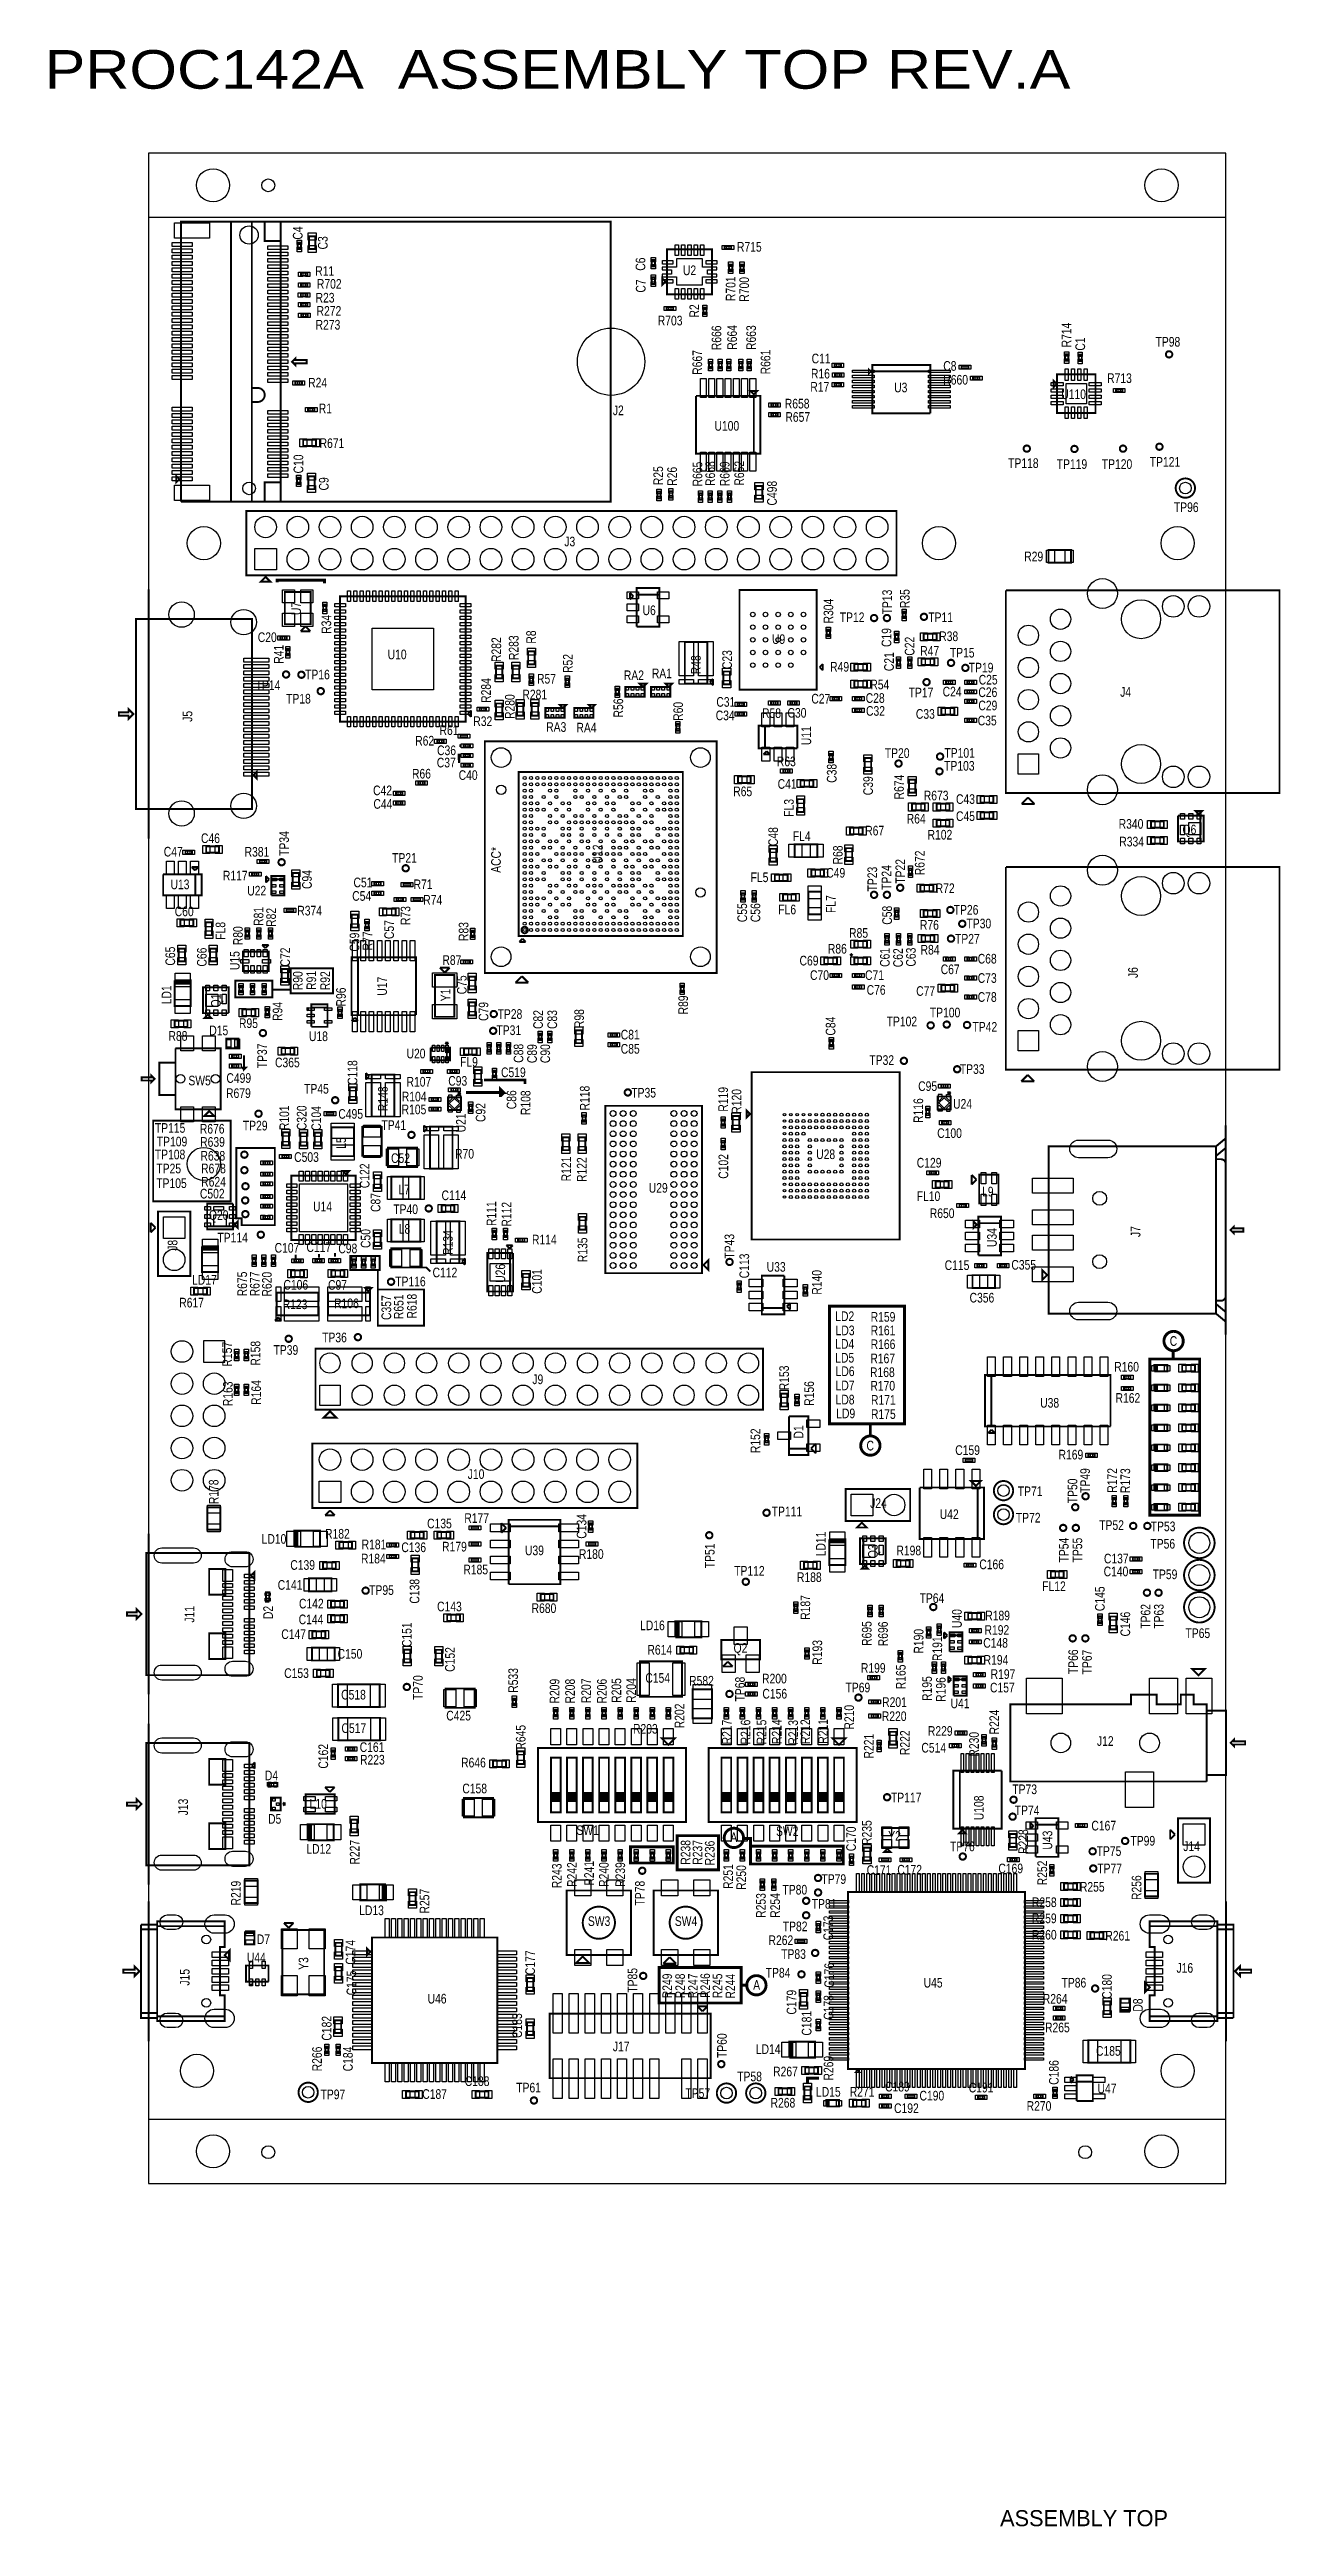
# Model space of a CAD drawing. Extents: x -458 to 3366, y -1416 to 6281.
import ezdxf
from ezdxf.enums import TextEntityAlignment as Align

# ---------------------------------------------------------------- set-up
doc = ezdxf.new("R2010")
doc.units = 0
for name, color, linetype in [('BG_OUTLINE', 95, 'CONTINUOUS'), ('PG_ASSEMBLY_TOP', 120, 'CONTINUOUS'), ('PIN_TOP', 140, 'CONTINUOUS'), ('RD_ASSEMBLY_TOP', 120, 'CONTINUOUS')]:
    doc.layers.add(name, color=color, linetype=linetype)

msp = doc.modelspace()

# ---------------------------------------------------------------- texts
at = {"layer": 'PG_ASSEMBLY_TOP'}
for s, height, width, p in [('PROC142A  ASSEMBLY TOP REV.A', 120, 1.183333, (-473.45, 6159.4)), ('C', 30, 0.8, (3022, 2253)), ('C', 30, 0.8, (2080, 1928)), ('A', 30, 0.8, (1657, 711)), ('A', 30, 0.8, (1728, 252)), ('ASSEMBLY TOP', 50, 1.01, (2495, -1415))]:
    msp.add_text(s, height=height, dxfattribs=dict(at, width=width)).set_placement(p)
at = {"layer": 'RD_ASSEMBLY_TOP', "width": 0.8}
for s, p in [('C4', (328, 5711)), ('C6', (1392.85, 5614.26)), ('C7', (1393.59, 5546.4)), ('R701', (1673, 5538)), ('R700', (1715, 5536)), ('R2', (1560, 5469)), ('R666', (1628.9, 5385.29)), ('R664', (1677.51, 5386.7)), ('R663', (1736.55, 5386)), ('R714', (2716, 5394)), ('R667', (1569.33, 5308.83)), ('R661', (1781.35, 5310.25)), ('C1', (2759, 5366)), ('C10', (330.23, 4993.39)), ('R25', (1448, 4957)), ('R26', (1491, 4955)), ('R665', (1570, 4962)), ('R668', (1609.57, 4963.58)), ('R669', (1654.57, 4962.65)), ('R662', (1699.59, 4964.51)), ('R304', (1976.71, 4536.16)), ('R35', (2214, 4575)), ('R34', (417, 4495)), ('C19', (2157, 4454)), ('R41', (269, 4402)), ('R52', (1167.16, 4373.37)), ('C21', (2165, 4379)), ('C22', (2229, 4427)), ('R56', (1324, 4235)), ('R60', (1509.85, 4224.64)), ('U11', (1908, 4149)), ('C38', (1987, 4032)), ('U12', (1259.35, 3781.3)), ('R672', (2260.4, 3753.77)), ('R73', (663, 3590)), ('C55', (1709, 3599)), ('C56', (1750, 3599)), ('C58', (2159, 3591)), ('R80', (142.39, 3527.42)), ('R81', (206.39, 3587.42)), ('R82', (245.39, 3584.42)), ('R83', (843.32, 3540.36)), ('U15', (132.45, 3450.1)), ('R77', (544.55, 3511.4)), ('C61', (2152, 3460)), ('C62', (2193, 3459)), ('C63', (2233, 3461)), ('R90', (328.29, 3387.62)), ('R91', (370.29, 3388.62)), ('R92', (413.29, 3387.62)), ('U17', (590.21, 3370.66)), ('R94', (265.51, 3292.13)), ('R96', (462.45, 3336.94)), ('R89', (1525.55, 3312.4)), ('C82', (1074.75, 3267)), ('C83', (1118.75, 3267)), ('C84', (1983.45, 3246.6)), ('C88', (1014, 3162)), ('C89', (1056, 3161)), ('C90', (1097, 3161)), ('C92', (896.23, 2977.96)), ('C86', (992.26, 3017.73)), ('R118', (1219.65, 3022.82)), ('R119', (1649.65, 3019.07)), ('R116', (2256, 2984)), ('R111', (929.7, 2663.82)), ('R112', (976.7, 2661.82)), ('U34', (2484.69, 2589.48)), ('R675', (155.67, 2445.34)), ('R677', (194.67, 2445.34)), ('R620', (232.33, 2444.66)), ('C113', (1715.38, 2501.34)), ('R140', (1940.66, 2450.38)), ('C357', (603.33, 2371.66)), ('R651', (641.67, 2374.34)), ('R618', (682.67, 2376.34)), ('R157', (109, 2227)), ('R158', (197, 2230)), ('R163', (111, 2104)), ('R164', (199, 2108)), ('R156', (1916.77, 2105.07)), ('R152', (1749.85, 1958)), ('R172', (2858, 1835)), ('R173', (2899, 1834)), ('C134', (1210, 1692)), ('R187', (1905, 1440)), ('C145', (2820, 1467)), ('R695', (2095.68, 1359)), ('R696', (2146.32, 1358)), ('R193', (1942.24, 1300.45)), ('R190', (2257, 1335)), ('R191', (2315, 1312)), ('R533', (997.27, 1213.34)), ('R165', (2201.46, 1224.28)), ('R209', (1126, 1180)), ('R208', (1174, 1180)), ('R207', (1224, 1181)), ('R206', (1273, 1180)), ('R205', (1318, 1182)), ('R204', (1364, 1182)), ('R195', (2283, 1188)), ('R196', (2326, 1185)), ('R202', (1514, 1103)), ('R217', (1661, 1053)), ('R216', (1719, 1053)), ('R215', (1769, 1053)), ('R214', (1816, 1054)), ('R213', (1867, 1052)), ('R212', (1905, 1054)), ('R211', (1960, 1055)), ('R210', (2041, 1099)), ('R224', (2492, 1084)), ('C162', (407.45, 977.6)), ('R221', (2102.02, 1009.11)), ('R230', (2429, 1015)), ('R238', (1533, 679)), ('R237', (1570, 679)), ('R236', (1608, 677)), ('C170', (2047, 721)), ('U43', (2657, 717)), ('R243', (1133, 606)), ('R242', (1180, 610)), ('R241', (1233, 614)), ('R240', (1279, 610)), ('R239', (1330, 610)), ('R251', (1665, 604)), ('R250', (1706, 601)), ('R252', (2641, 615)), ('R253', (1767, 514)), ('R254', (1811, 514)), ('C173', (1976, 444)), ('C176', (1979, 297)), ('R249', (1476, 264)), ('R248', (1516, 264)), ('R247', (1556, 264)), ('R246', (1594, 265)), ('R245', (1632, 264)), ('R244', (1672, 263)), ('C178', (1977, 197)), ('C181', (1909, 148)), ('R266', (388, 37)), ('C184', (484, 37)), ('C186', (2677, -5))]:
    msp.add_text(s, height=30, rotation=90, dxfattribs=at).set_placement(p, align=Align.CENTER)
for s, p in [('C3', (406, 5660)), ('C9', (409, 4911)), ('C498', (1801.38, 4864.22)), ('U7', (323.07, 4523.61)), ('TP13', (2159, 4526)), ('R8', (1053, 4435)), ('R282', (945, 4378)), ('R283', (999, 4384)), ('R48', (1565, 4340)), ('C23', (1662, 4356)), ('R284', (913, 4251)), ('R280', (987, 4201)), ('J5', (-14.37, 4192.1)), ('C39', (2100, 3964)), ('R674', (2196, 3951)), ('FL3', (1854, 3897)), ('TP34', (285.8, 3775.58)), ('C48', (1805, 3806)), ('ACC*', (944, 3723)), ('R68', (2006, 3749)), ('C94', (356.8, 3672.58)), ('TP23', (2113, 3665)), ('TP24', (2157, 3670)), ('TP22', (2200, 3689)), ('FL7', (1984, 3598)), ('FL8', (87.94, 3514.92)), ('C57', (612, 3517)), ('C65', (-67.84, 3434.59)), ('C66', (30.16, 3431.59)), ('C72', (288.85, 3431.75)), ('C59', (504.36, 3478.08)), ('C75', (837.75, 3345.4)), ('J6', (2922.96, 3395.95)), ('LD1', (-79.45, 3314.36)), ('Q1', (73.75, 3304.78)), ('Y1', (787.25, 3323.6)), ('C79', (905.25, 3262.6)), ('R98', (1202.4, 3240.45)), ('TP37', (217.45, 3115.65)), ('C118', (498.24, 3063.77)), ('R148', (592.66, 2982.38)), ('R108', (1036.05, 2970.08)), ('R120', (1691.35, 2974.2)), ('R101', (286.38, 2923.34)), ('C320', (340.38, 2923.34)), ('C104', (385.38, 2921.34)), ('U21', (834.75, 2916.54)), ('L5', (462.66, 2865.38)), ('C122', (536, 2743)), ('R121', (1162.35, 2764.2)), ('R122', (1210.35, 2762.2)), ('C102', (1650.35, 2772.2)), ('C87', (570, 2669)), ('J7', (2931, 2591.01)), ('J8', (-60.67, 2548.38)), ('C50', (539, 2557)), ('R134', (794.45, 2535.73)), ('R135', (1213, 2513)), ('TP43', (1669, 2524)), ('U26', (957.5, 2448.85)), ('C101', (1071.26, 2414.83)), ('R153', (1839.08, 2114.98)), ('D1', (1884, 1965.07)), ('TP49', (2774, 1796)), ('R178', (67, 1761)), ('TP50', (2735, 1764)), ('TP51', (1608, 1562)), ('LD11', (1953, 1599)), ('Q3', (2114.78, 1593.2)), ('TP54', (2708, 1580)), ('TP55', (2750, 1580)), ('C138', (691, 1452)), ('J11', (-8, 1393)), ('D2', (236, 1404)), ('C151', (667, 1317)), ('U40', (2376, 1376)), ('C146', (2899, 1350)), ('TP62', (2962, 1374)), ('TP63', (3003, 1374)), ('C152', (801, 1240)), ('TP66', (2737, 1233)), ('TP67', (2780, 1232)), ('TP70', (701.45, 1152.6)), ('TP68', (1702, 1148)), ('R645', (1020.85, 998.29)), ('R222', (2214.17, 981.33)), ('U108', (2444, 779)), ('J13', (-28, 794)), ('R235', (2096, 702)), ('R227', (505, 641)), ('R228', (2582, 674)), ('R219', (136, 514)), ('R257', (722, 489)), ('TP78', (1391, 514)), ('R256', (2934, 531)), ('C174', (492, 330)), ('J15', (-23, 265)), ('Y3', (346, 314)), ('C175', (494.86, 234.78)), ('C177', (1050.04, 297.78)), ('TP85', (1368, 243)), ('C179', (1862, 175)), ('C180', (2842, 224)), ('C182', (418, 94)), ('C183', (1009.96, 102.21)), ('D8', (2938, 184)), ('TP60', (1646, 40)), ('R269', (1977, -30))]:
    msp.add_text(s, height=30, rotation=90, dxfattribs=at).set_placement(p)
for s, p in [('R715', (1716, 5653)), ('R11', (397, 5578)), ('R702', (411, 5538)), ('U2', (1530.3, 5580.13)), ('R23', (398, 5495)), ('R272', (410, 5454)), ('R273', (407, 5411)), ('R703', (1470, 5424)), ('C11', (1939, 5306)), ('C8', (2339, 5283)), ('R24', (375, 5231)), ('R17', (1935, 5218)), ('R16', (1937, 5259)), ('R660', (2357, 5240)), ('R713', (2866, 5245)), ('R1', (399, 5151)), ('R658', (1864.64, 5165.83)), ('U100', (1646.13, 5096.74)), ('R657', (1866.46, 5124.42)), ('U6', (1404.8, 4523.7)), ('C20', (218.5, 4440)), ('U9', (1807, 4434)), ('R57', (1086, 4311)), ('C25', (2458, 4308)), ('C31', (1643, 4239)), ('R58', (1785, 4204)), ('C30', (1864, 4205)), ('C27', (1938, 4249)), ('C28', (2107, 4251)), ('C32', (2108, 4211)), ('C24', (2346, 4271)), ('C26', (2457, 4269)), ('C29', (2457, 4228)), ('R61', (783, 4151)), ('R32', (888, 4179)), ('C34', (1641, 4197)), ('C35', (2455, 4181)), ('R62', (707.48, 4118.4)), ('C37', (774.55, 4050.42)), ('C36', (775.45, 4088.58)), ('R63', (1831, 4054)), ('R66', (697.55, 4015.89)), ('C40', (842.45, 4011.58)), ('C42', (576.7, 3964.02)), ('C44', (577.7, 3922.02)), ('C47', (-73.55, 3773.6)), ('R381', (186.42, 3773.2)), ('U13', (-52.64, 3672.01)), ('R117', (118.98, 3699.12)), ('C51', (515.8, 3678)), ('R71', (702.55, 3672.14)), ('R374', (350.08, 3590.44)), ('C54', (511.8, 3636)), ('R74', (732.45, 3623.86)), ('R87', (791.93, 3436.83)), ('C68', (2455, 3441)), ('C70', (1934, 3390)), ('C71', (2105, 3390)), ('C67', (2340, 3408)), ('C73', (2455, 3381)), ('C76', (2110, 3344)), ('C78', (2455, 3322)), ('C81', (1346.02, 3205.1)), ('C85', (1346, 3161)), ('C499', (129.88, 3070.18)), ('R107', (689.51, 3058.63)), ('C93', (810.18, 3061.37)), ('C519', (983, 3088)), ('R679', (128.88, 3023.18)), ('R105', (674.19, 2972.67)), ('R104', (674.87, 3012.67)), ('C95', (2270, 3045)), ('R676', (47.38, 2912.6)), ('C495', (477.62, 2958.66)), ('C100', (2338, 2899)), ('R639', (48.38, 2871.6)), ('R638', (49.38, 2828.6)), ('C503', (340.34, 2824.62)), ('U28', (1953.15, 2833.4)), ('R678', (51.38, 2789.1)), ('R624', (51.62, 2747.9)), ('C129', (2274.51, 2807)), ('C502', (47.62, 2710.9)), ('U14', (390.24, 2670.83)), ('U29', (1433, 2729)), ('R650', (2315.01, 2650.01)), ('C107', (279.66, 2542.67)), ('C117', (378.66, 2544.67)), ('C98', (468.66, 2540.67)), ('R114', (1079.25, 2568.21)), ('U33', (1799.38, 2483.34)), ('C115', (2361.28, 2488.7)), ('C355', (2568.39, 2489.85)), ('J9', (1059, 2134)), ('R160', (2888, 2173)), ('U38', (2649, 2061)), ('R162', (2892, 2076)), ('C159', (2394, 1914)), ('R169', (2715, 1900)), ('R177', (869, 1703)), ('U42', (2337, 1715)), ('R181', (550, 1621)), ('R179', (800, 1614)), ('U39', (1048.55, 1602.39)), ('R180', (1225, 1591)), ('R184', (548, 1577)), ('R185', (866, 1543)), ('C166', (2468.78, 1559)), ('C140', (2855, 1537)), ('C137', (2856, 1577)), ('R192', (2485, 1355)), ('C148', (2481, 1315)), ('R200', (1794, 1204)), ('R199', (2101, 1237)), ('R197', (2504, 1218)), ('R582', (1567.4, 1197.32)), ('C156', (1795, 1157)), ('R201', (2167, 1131)), ('C157', (2502, 1176)), ('R203', (1393, 1048)), ('R220', (2166, 1087)), ('C161', (544, 991)), ('C514', (2288.9, 989.2)), ('R229', (2309.15, 1041.2)), ('R223', (545, 952)), ('C167', (2817, 747)), ('C171', (2119, 609)), ('C172', (2214, 610)), ('C169', (2528, 614)), ('R262', (1814, 391)), ('U45', (2287, 259)), ('R264', (2666, 209)), ('R265', (2673, 120)), ('C189', (2176, -64)), ('C190', (2283, -92)), ('C191', (2436, -67)), ('U47', (2827, -70)), ('C192', (2204, -131)), ('R270', (2616, -124))]:
    msp.add_text(s, height=30, dxfattribs=at).set_placement(p, align=Align.CENTER)
for s, p in [('TP98', (2978, 5358)), ('U3', (2166, 5216)), ('J2', (1292, 5145)), ('U110', (2685, 5195)), ('R671', (381.06, 5042.9)), ('TP118', (2520, 4981)), ('TP119', (2671, 4978)), ('TP120', (2811, 4978)), ('TP121', (2960, 4985)), ('TP96', (3035, 4844)), ('J3', (1141.27, 4737.4)), ('R29', (2570, 4691)), ('TP12', (1997, 4502)), ('TP11', (2272, 4502)), ('R38', (2306, 4443)), ('U10', (592.45, 4386.6)), ('R47', (2246.9, 4397.55)), ('TP15', (2339, 4392)), ('TP14', (182.36, 4290.85)), ('TP16', (336, 4324)), ('RA2', (1326.25, 4321.66)), ('RA1', (1413.25, 4327.66)), ('R49', (1967, 4348)), ('R54', (2092, 4293)), ('TP19', (2397.59, 4345.53)), ('TP18', (277, 4249)), ('R281', (1011, 4262)), ('TP17', (2211, 4268)), ('J4', (2868, 4270)), ('RA3', (1085, 4161)), ('RA4', (1179, 4159)), ('C33', (2233.36, 4201.6)), ('TP20', (2137, 4080)), ('TP101', (2322.16, 4080.42)), ('C41', (1804, 3984)), ('TP103', (2321.16, 4040.42)), ('R65', (1666, 3961)), ('R673', (2258, 3948)), ('C43', (2358, 3937)), ('FL4', (1851, 3822)), ('R67', (2076, 3839)), ('R64', (2205, 3876)), ('R102', (2269.76, 3826.35)), ('C45', (2358, 3884)), ('R340', (2863.45, 3859.98)), ('Q6', (3061.86, 3842.37)), ('C46', (12.55, 3815.4)), ('TP21', (606.45, 3754.05)), ('R334', (2865.33, 3804.92)), ('FL5', (1720, 3694)), ('C49', (1955, 3708)), ('C60', (-69, 3588)), ('U22', (156.2, 3652.42)), ('FL6', (1806, 3594)), ('R72', (2295, 3660)), ('TP26', (2351, 3593)), ('R85', (2026, 3521)), ('R76', (2246, 3546)), ('TP30', (2390.65, 3550.4)), ('C69', (1872, 3435)), ('R86', (1960, 3472)), ('R84', (2248, 3469)), ('TP27', (2355, 3503)), ('C77', (2234.36, 3340.6)), ('D15', (38.38, 3218.18)), ('R95', (130.67, 3240.61)), ('TP31', (930.46, 3218.77)), ('TP28', (934.03, 3269.13)), ('TP102', (2142.65, 3246.14)), ('TP100', (2276.81, 3273.74)), ('TP42', (2409.37, 3229.3)), ('R88', (-88.41, 3200.99)), ('U18', (348, 3200)), ('U20', (651.08, 3146.28)), ('TP32', (2089, 3126)), ('SW5', (-26.58, 3062.38)), ('C365', (242.58, 3118.64)), ('FL9', (817.36, 3120.4)), ('TP33', (2370, 3098)), ('TP45', (332.93, 3036.74)), ('TP35', (1349.45, 3024.6)), ('U24', (2349, 2990)), ('TP115', (-130.66, 2915.08)), ('TP29', (142.66, 2922.38)), ('TP41', (573.11, 2923.98)), ('TP108', (-130.77, 2832.62)), ('TP109', (-124.66, 2872.77)), ('C52', (603.07, 2821.26)), ('R70', (801.93, 2834.74)), ('TP105', (-126.34, 2743.38)), ('TP25', (-126, 2789)), ('L7', (626.13, 2723.81)), ('C114', (759.9, 2705.75)), ('FL10', (2236, 2702.93)), ('L9', (2439, 2717.37)), ('Q20', (37.3, 2644.35)), ('TP40', (609.98, 2662.38)), ('L8', (626.93, 2601.34)), ('TP114', (63.66, 2574.38)), ('LD17', (-15.16, 2443)), ('TP116', (616, 2438)), ('C112', (732, 2466)), ('R617', (-54.92, 2372.28)), ('R123', (266.4, 2367.07)), ('C106', (268.81, 2427.82)), ('C97', (407.34, 2427.33)), ('R106', (425.9, 2370.07)), ('C356', (2400.26, 2387.64)), ('LD2', (1983, 2330)), ('LD3', (1984, 2286)), ('R159', (2093, 2328)), ('R161', (2093, 2286)), ('TP39', (237.95, 2225.15)), ('TP36', (389, 2264)), ('LD4', (1983, 2244)), ('R166', (2093, 2243)), ('LD5', (1983, 2201)), ('LD6', (1984, 2159)), ('R168', (2091, 2156)), ('R167', (2092, 2199)), ('LD7', (1984, 2115)), ('LD8', (1984, 2071)), ('R170', (2092, 2114)), ('R171', (2094, 2070)), ('LD9', (1986, 2028)), ('R175', (2094, 2026)), ('J10', (841.27, 1839.47)), ('J24', (2091.33, 1749.46)), ('TP71', (2550, 1786)), ('C135', (715, 1686)), ('TP111', (1785.57, 1723.28)), ('TP72', (2544, 1704)), ('TP52', (2803, 1681)), ('TP53', (2963, 1677)), ('LD10', (201, 1638)), ('R182', (398, 1654)), ('C136', (635, 1612)), ('R198', (2173, 1602.02)), ('TP56', (2962, 1623)), ('C139', (290, 1557)), ('TP112', (1669, 1539)), ('R188', (1864, 1519.08)), ('TP59', (2969, 1528)), ('C141', (251, 1495)), ('C142', (317, 1437)), ('TP95', (535, 1479)), ('TP64', (2245, 1454)), ('FL12', (2626, 1491)), ('C144', (316, 1388)), ('C143', (746, 1428)), ('R680', (1039.62, 1422.78)), ('LD16', (1376.55, 1369.4)), ('R189', (2449, 1400)), ('C147', (262, 1342)), ('C150', (437, 1281)), ('R614', (1399.45, 1293.6)), ('Q2', (1667.07, 1299.13)), ('TP65', (3071, 1345)), ('C153', (271, 1221)), ('C154', (1393, 1206)), ('R194', (2444, 1262)), ('C518', (448, 1154)), ('TP69', (2014.89, 1176.23)), ('U41', (2341, 1127)), ('C517', (449, 1050)), ('C425', (774.52, 1088.89)), ('J12', (2796, 1010)), ('D4', (211, 903)), ('R646', (820.71, 943)), ('C158', (824.45, 862.4)), ('TP117', (2156.01, 834.32)), ('TP73', (2533, 860)), ('D5', (221, 768)), ('L10', (350, 815)), ('TP74', (2540.57, 794.62)), ('LD12', (340, 675)), ('SW1', (1179, 733)), ('SW2', (1799, 730)), ('Y2', (2147.55, 715)), ('TP76', (2339.45, 682.6)), ('TP75', (2795, 668)), ('TP99', (2900, 700)), ('J14', (3064, 683)), ('TP77', (2797, 614)), ('TP80', (1819, 548)), ('TP79', (1940, 581)), ('R258', (2594, 509)), ('R255', (2743, 557)), ('LD13', (504, 484)), ('SW3', (1214.55, 450.4)), ('SW4', (1484.55, 450.4)), ('TP82', (1820, 434)), ('TP81', (1910, 504)), ('R259', (2594, 459)), ('D7', (186, 394)), ('R260', (2594, 408)), ('R261', (2822, 405)), ('U44', (155, 337)), ('TP84', (1767, 290)), ('TP83', (1815, 348)), ('J16', (3043, 305)), ('U46', (716.55, 209.4)), ('TP86', (2686, 259)), ('J17', (1292, 61)), ('LD14', (1736.21, 52.63)), ('C185', (2793, 47)), ('R267', (1790, -17)), ('TP97', (384, -88)), ('C187', (700, -87)), ('C188', (832, -47)), ('TP61', (992, -67)), ('TP57', (1517.45, -84.4)), ('TP58', (1678.45, -32.4)), ('LD15', (1923, -80)), ('R271', (2028, -80)), ('R268', (1782, -114))]:
    msp.add_text(s, height=30, dxfattribs=at).set_placement(p)

# ---------------------------------------------------------------- linework, layer by layer
at = {"layer": 'BG_OUTLINE'}
for points in [[(3196.46, 5759.32), (3196.46, 5959.32), (-149.99, 5959.32), (-149.99, 5759.32)], [(-149.99, -150), (-149.99, -350), (3196.46, -350), (3196.46, -150)]]:
    msp.add_lwpolyline(points, dxfattribs=at)
msp.add_lwpolyline([(-149.99, -150), (3196.46, -150), (3196.46, 5759.32), (-149.99, 5759.32)], close=True, dxfattribs=at)
at = {"layer": 'BG_OUTLINE', "const_width": 6}
for points in [[(-149.99, 4603.9), (-149.99, 3828.9)], [(3196, 2288.01), (3196, 2938.01)], [(-149.99, 1669.61), (-149.99, 1169.61)], [(-149.99, 1079.06), (-149.99, 579.06)], [(-149.99, 527.12), (-149.99, 92.12)], [(3196.46, 92.12), (3196.46, 527.12)]]:
    msp.add_lwpolyline(points, dxfattribs=at)
at = {"layer": 'PG_ASSEMBLY_TOP'}
for points, const_width in [([(170.5, 5746.14), (170.5, 5229.45), (188.85, 5229.45, -0.41423), (210.5, 5207.79, -0.414116), (188.85, 5186.14), (170.5, 5186.14), (170.5, 4876.14), (-49.5, 4876.14)], 6), ([(3030, 5334, 1), (3010, 5334, 1), (3030, 5334)], 6), ([(2588, 5041, 1), (2568, 5041, 1), (2588, 5041)], 6), ([(2736, 5040, 1), (2716, 5040, 1), (2736, 5040)], 6), ([(2887, 5041, 1), (2867, 5041, 1), (2887, 5041)], 6), ([(3000, 5047, 1), (2980, 5047, 1), (3000, 5047)], 6), ([(3100.55, 4918.4, 1), (3040.55, 4918.4, 1), (3100.55, 4918.4)], 6), ([(2113.53, 4514.58, 1), (2093.53, 4514.58, 1), (2113.53, 4514.58)], 6), ([(2153.53, 4514.58, 1), (2133.53, 4514.58, 1), (2153.53, 4514.58)], 6), ([(2268.55, 4518.4, 1), (2248.55, 4518.4, 1), (2268.55, 4518.4)], 6), ([(2352.55, 4375.17, 1), (2332.55, 4375.17, 1), (2352.55, 4375.17)], 6), ([(286.91, 4339.25, 1), (266.91, 4339.25, 1), (286.91, 4339.25)], 6), ([(334.55, 4338.4, 1), (314.55, 4338.4, 1), (334.55, 4338.4)], 6), ([(2276.55, 4315.4, 1), (2256.55, 4315.4, 1), (2276.55, 4315.4)], 6), ([(2397.14, 4359.7, 1), (2377.14, 4359.7, 1), (2397.14, 4359.7)], 6), ([(394.55, 4287.4, 1), (374.55, 4287.4, 1), (394.55, 4287.4)], 6), ([(2318.58, 4084.16, 1), (2298.58, 4084.16, 1), (2318.58, 4084.16)], 6), ([(2189.55, 4062.4, 1), (2169.55, 4062.4, 1), (2189.55, 4062.4)], 6), ([(2316.58, 4038.16, 1), (2296.58, 4038.16, 1), (2316.58, 4038.16)], 6), ([(273.06, 3755.68, 1), (253.06, 3755.68, 1), (273.06, 3755.68)], 6), ([(658.45, 3737.05, 1), (638.45, 3737.05, 1), (658.45, 3737.05)], 6), ([(2113.53, 3654.58, 1), (2093.53, 3654.58, 1), (2113.53, 3654.58)], 6), ([(2153.53, 3654.58, 1), (2133.53, 3654.58, 1), (2153.53, 3654.58)], 6), ([(2194.55, 3676.4, 1), (2174.55, 3676.4, 1), (2194.55, 3676.4)], 6), ([(2350.55, 3607.4, 1), (2330.55, 3607.4, 1), (2350.55, 3607.4)], 6), ([(1028.13, 3545.08, 0.99991), (1008.13, 3545.09, 1.00009), (1028.13, 3545.08)], 6), ([(2387.52, 3564.57, 1), (2367.52, 3564.57, 1), (2387.52, 3564.57)], 6), ([(2352.55, 3518.4, 1), (2332.55, 3518.4, 1), (2352.55, 3518.4)], 6), ([(215, 3225, 1), (195, 3225, 1), (215, 3225)], 6), ([(930.3, 3231.91, 1), (910.3, 3231.91, 1), (930.3, 3231.91)], 6), ([(932.03, 3284.13, 1), (912.03, 3284.13, 1), (932.03, 3284.13)], 6), ([(2289.35, 3248.86, 1), (2269.35, 3248.86, 1), (2289.35, 3248.86)], 6), ([(2339.19, 3251.26, 1), (2319.19, 3251.26, 1), (2339.19, 3251.26)], 6), ([(2402.3, 3250, 1), (2382.3, 3250, 1), (2402.3, 3250)], 6), ([(2206.2, 3138.59, 1), (2186.2, 3138.59, 1), (2206.2, 3138.59)], 6), ([(2371.63, 3112.4, 1), (2351.63, 3112.4, 1), (2371.63, 3112.4)], 6), ([(439.48, 3016.14, 1), (419.48, 3016.14, 1), (439.48, 3016.14)], 6), ([(1348.55, 3040.4, 1), (1328.55, 3040.4, 1), (1348.55, 3040.4)], 6), ([(201.38, 2974.34, 1), (181.38, 2974.34, 1), (201.38, 2974.34)], 6), ([(157.34, 2847.08, 1), (137.34, 2847.08, 1), (157.34, 2847.08)], 6), ([(676.38, 2908.34, 1), (656.38, 2908.34, 1), (676.38, 2908.34)], 6), ([(3166, 2833.01), (3166, 2393.01), (3181, 2393.01, 0.414214), (3196, 2408.01), (3196, 2818.01, 0.414214), (3181, 2833.01), (3166, 2833.01), (3166, 2873.01)], 6), ([(157.34, 2798.77, 1), (137.34, 2798.77, 1), (157.34, 2798.77)], 6), ([(160, 2705, 1), (140, 2705, 1), (160, 2705)], 6), ([(160.62, 2748.77, 1), (140.62, 2748.77, 1), (160.62, 2748.77)], 6), ([(160.38, 2662.34, 1), (140.38, 2662.34, 1), (160.38, 2662.34)], 6), ([(730, 2680, 1), (710, 2680, 1), (730, 2680)], 6), ([(208.38, 2598.34, 1), (188.38, 2598.34, 1), (208.38, 2598.34)], 6), ([(612.98, 2452.19, 1), (592.98, 2452.19, 1), (612.98, 2452.19)], 6), ([(1664.55, 2513.68, 1), (1644.55, 2513.68, 1), (1664.55, 2513.68)], 6), ([(295, 2275, 1), (275, 2275, 1), (295, 2275)], 6), ([(510, 2280, 1), (490, 2280, 1), (510, 2280)], 6), ([(3064, 2268, 1), (3004, 2268, 1), (3064, 2268)], 9), ([(2122, 1943, 1), (2062, 1943, 1), (2122, 1943)], 9), ([(2535.63, 1803.03, 1), (2475.63, 1803.03, 1), (2535.63, 1803.03)], 6), ([(2770.55, 1785.51, 1), (2750.55, 1785.51, 1), (2770.55, 1785.51)], 6), ([(1779.57, 1734.28, 1), (1759.57, 1734.28, 1), (1779.57, 1734.28)], 6), ([(2535.63, 1728.63, 1), (2475.63, 1728.63, 1), (2535.63, 1728.63)], 6), ([(2700.97, 1687.2, 1), (2680.97, 1687.2, 1), (2700.97, 1687.2)], 6), ([(2738.55, 1751.4, 1), (2718.55, 1751.4, 1), (2738.55, 1751.4)], 6), ([(2740.34, 1687.2, 1), (2720.34, 1687.2, 1), (2740.34, 1687.2)], 6), ([(2918.55, 1693.3, 1), (2898.55, 1693.3, 1), (2918.55, 1693.3)], 6), ([(2962.55, 1693.3, 1), (2942.55, 1693.3, 1), (2962.55, 1693.3)], 6), ([(1601.55, 1664.4, 1), (1581.55, 1664.4, 1), (1601.55, 1664.4)], 6), ([(3161.39, 1640.62, 1), (3066.53, 1640.62, 1), (3161.39, 1640.62)], 6), ([(3161.39, 1540.62, 1), (3066.53, 1540.62, 1), (3161.39, 1540.62)], 6), ([(534.01, 1492.32, 1), (514.01, 1492.32, 1), (534.01, 1492.32)], 6), ([(1715, 1520, 1), (1695, 1520, 1), (1715, 1520)], 6), ([(2961.35, 1485.87, 1), (2941.35, 1485.87, 1), (2961.35, 1485.87)], 6), ([(2997.35, 1485.87, 1), (2977.35, 1485.87, 1), (2997.35, 1485.87)], 6), ([(3161.39, 1440.62, 1), (3066.53, 1440.62, 1), (3161.39, 1440.62)], 6), ([(2297.55, 1441.4, 1), (2277.55, 1441.4, 1), (2297.55, 1441.4)], 6), ([(2730.5, 1343.97, 1), (2710.5, 1343.97, 1), (2730.5, 1343.97)], 6), ([(2769.87, 1343.97, 1), (2749.87, 1343.97, 1), (2769.87, 1343.97)], 6), ([(662, 1193, 1), (642, 1193, 1), (662, 1193)], 6), ([(1664.25, 1171.17, 1), (1644.25, 1171.17, 1), (1664.25, 1171.17)], 6), ([(2065, 1160, 1), (2045, 1160, 1), (2065, 1160)], 6), ([(2154.01, 850.32, 1), (2134.01, 850.32, 1), (2154.01, 850.32)], 6), ([(2546.91, 842.63, 1), (2526.91, 842.63, 1), (2546.91, 842.63)], 6), ([(2544, 790, 1), (2524, 790, 1), (2544, 790)], 6), ([(1698, 724, 1), (1638, 724, 1), (1698, 724)], 9), ([(2792.58, 682.25, 1), (2772.58, 682.25, 1), (2792.58, 682.25)], 6), ([(2893.45, 714.4, 1), (2873.45, 714.4, 1), (2893.45, 714.4)], 6), ([(1393.28, 621.92, 1), (1373.28, 621.92, 1), (1393.28, 621.92)], 6), ([(2389, 666, 1), (2369, 666, 1), (2389, 666)], 6), ([(2794.55, 629.15, 1), (2774.55, 629.15, 1), (2794.55, 629.15)], 6), ([(1902.55, 528.4, 1), (1882.55, 528.4, 1), (1902.55, 528.4)], 6), ([(1939.55, 599.4, 1), (1919.55, 599.4, 1), (1939.55, 599.4)], 6), ([(1939.55, 554.4, 1), (1919.55, 554.4, 1), (1939.55, 554.4)], 6), ([(1298.55, 460.4, 1), (1198.55, 460.4, 1), (1298.55, 460.4)], 6), ([(1568.55, 460.4, 1), (1468.55, 460.4, 1), (1568.55, 460.4)], 6), ([(1902.55, 483.4, 1), (1882.55, 483.4, 1), (1902.55, 483.4)], 6), ([(1396.34, 295.11, 1), (1376.34, 295.11, 1), (1396.34, 295.11)], 6), ([(1888, 300, 1), (1868, 300, 1), (1888, 300)], 6), ([(1930.55, 366.4, 1), (1910.55, 366.4, 1), (1930.55, 366.4)], 6), ([(1768, 266, 1), (1708, 266, 1), (1768, 266)], 9), ([(2800.25, 255.95, 1), (2780.25, 255.95, 1), (2800.25, 255.95)], 6), ([(1639, 21, 1), (1619, 21, 1), (1639, 21)], 6), ([(375.55, -66.6, 1), (315.55, -66.6, 1), (375.55, -66.6)], 6), ([(1675, -69, 1), (1615, -69, 1), (1675, -69)], 6), ([(1766, -69, 1), (1706, -69, 1), (1766, -69)], 6), ([(1057, -92, 1), (1037, -92, 1), (1057, -92)], 6)]:
    msp.add_lwpolyline(points, format="xyb", dxfattribs=dict(at, const_width=const_width))
for points, const_width in [([(-49.5, 4876.14), (-49.5, 5746.14), (210.5, 5746.14), (210.5, 5686.14), (260.5, 5686.14), (260.5, 4936.14), (210.5, 4936.14), (210.5, 4876.14), (170.5, 4876.14), (170.5, 5746.14)], 6), ([(260.5, 5746.14), (260.5, 4876.14), (105.5, 4876.14)], 6), ([(105.5, 4876.14), (105.5, 5746.14), (1285.5, 5746.14), (1285.5, 4876.14), (260.5, 4876.14), (260.5, 5746.14)], 6), ([(368, 5661), (368, 5701), (348, 5701), (348, 5661), (368, 5661)], 6), ([(313, 5681), (313, 5661), (323, 5661), (323, 5681), (313, 5681)], 6), ([(1422.85, 5607.26), (1422.85, 5627.26), (1412.85, 5627.26), (1412.85, 5607.26), (1422.85, 5607.26)], 6), ([(1460.3, 5520.13), (1600.3, 5520.13), (1600.3, 5660.13), (1460.3, 5660.13), (1460.3, 5520.13)], 6), ([(1639.6, 5661.04), (1659.6, 5661.04), (1659.6, 5671.04), (1639.6, 5671.04), (1639.6, 5661.04)], 6), ([(343, 5554.3), (323, 5554.3), (323, 5544.3), (343, 5544.3), (343, 5554.3)], 6), ([(323.18, 5577.9), (343.18, 5577.9), (343.18, 5587.9), (323.18, 5587.9), (323.18, 5577.9)], 6), ([(1412.85, 5573), (1412.85, 5553), (1422.85, 5553), (1422.85, 5573), (1412.85, 5573)], 6), ([(1455.3, 5560.13), (1445.3, 5570.13), (1445.3, 5550.13), (1455.3, 5560.13)], 6), ([(1663.1, 5592.98), (1663.1, 5612.98), (1653.1, 5612.98), (1653.1, 5592.98), (1663.1, 5592.98)], 6), ([(1688.1, 5612.98), (1688.1, 5592.98), (1698.1, 5592.98), (1698.1, 5612.98), (1688.1, 5612.98)], 6), ([(342.76, 5523.7), (322.76, 5523.7), (322.76, 5513.7), (342.76, 5513.7), (342.76, 5523.7)], 6), ([(323, 5483.3), (343, 5483.3), (343, 5493.3), (323, 5493.3), (323, 5483.3)], 6), ([(1479.43, 5481.46), (1459.43, 5481.46), (1459.43, 5471.46), (1479.43, 5471.46), (1479.43, 5481.46)], 6), ([(1582.95, 5459.2), (1582.95, 5479.2), (1572.95, 5479.2), (1572.95, 5459.2), (1582.95, 5459.2)], 6), ([(324, 5450.3), (344, 5450.3), (344, 5460.3), (324, 5460.3), (324, 5450.3)], 6), ([(295.5, 5311.14), (305.5, 5301.14), (305.5, 5306.14), (340.5, 5306.14), (340.5, 5316.14), (305.5, 5316.14), (305.5, 5321.14), (295.5, 5311.14)], 6), ([(1590.5, 5310.65), (1590.5, 5290.65), (1600.5, 5290.65), (1600.5, 5310.65), (1590.5, 5310.65)], 6), ([(1620.5, 5310.65), (1620.5, 5290.65), (1630.5, 5290.65), (1630.5, 5310.65), (1620.5, 5310.65)], 6), ([(1647.5, 5310.65), (1647.5, 5290.65), (1657.5, 5290.65), (1657.5, 5310.65), (1647.5, 5310.65)], 6), ([(1694.5, 5290.65), (1694.5, 5310.65), (1684.5, 5310.65), (1684.5, 5290.65), (1694.5, 5290.65)], 6), ([(1710.5, 5310.65), (1710.5, 5290.65), (1720.5, 5290.65), (1720.5, 5310.65), (1710.5, 5310.65)], 6), ([(2696.98, 5334), (2696.98, 5314), (2706.98, 5314), (2706.98, 5334), (2696.98, 5334)], 6), ([(2739, 5333), (2739, 5313), (2749, 5313), (2749, 5333), (2739, 5333)], 6), ([(306, 5240), (326, 5240), (326, 5250), (306, 5250), (306, 5240)], 6), ([(1981, 5295), (2001, 5295), (2001, 5305), (1981, 5305), (1981, 5295)], 6), ([(2001, 5245), (1981, 5245), (1981, 5235), (2001, 5235), (2001, 5245)], 6), ([(1982, 5265), (2002, 5265), (2002, 5275), (1982, 5275), (1982, 5265)], 6), ([(2093, 5281), (2088, 5286), (2088, 5276), (2093, 5281)], 6), ([(2278, 5151), (2278, 5301), (2098, 5301), (2098, 5281), (2278, 5281)], 6), ([(2278, 5281), (2098, 5281), (2098, 5151), (2278, 5151)], 6), ([(2396, 5299), (2376, 5299), (2376, 5289), (2396, 5289), (2396, 5299)], 6), ([(2411, 5255), (2431, 5255), (2431, 5265), (2411, 5265), (2411, 5255)], 6), ([(2661.51, 5251.82), (2661.51, 5231.82), (2671.51, 5241.82), (2661.51, 5251.82)], 6), ([(2671.51, 5151.82), (2791.51, 5151.82), (2791.51, 5271.82), (2671.51, 5271.82), (2671.51, 5151.82)], 6), ([(345, 5157), (365, 5157), (365, 5167), (345, 5167), (345, 5157)], 6), ([(1730, 5025), (1730, 5205), (1550, 5205)], 6), ([(1550, 5205), (1550, 5025), (1750, 5025), (1750, 5205), (1730, 5205), (1730, 5025)], 6), ([(1730, 5210), (1740, 5220), (1720, 5220), (1730, 5210)], 6), ([(1804.14, 5181.59), (1784.14, 5181.59), (1784.14, 5171.59), (1804.14, 5171.59), (1804.14, 5181.59)], 6), ([(2855, 5216.66), (2875, 5216.66), (2875, 5226.66), (2855, 5226.66), (2855, 5216.66)], 6), ([(1784.14, 5141.59), (1804.14, 5141.59), (1804.14, 5151.59), (1784.14, 5151.59), (1784.14, 5141.59)], 6), ([(369.94, 5069.1), (329.94, 5069.1), (329.94, 5049.1), (369.94, 5049.1), (369.94, 5069.1)], 6), ([(-54.5, 4946.14), (-64.5, 4936.14), (-64.5, 4956.14), (-54.5, 4946.14)], 6), ([(321, 4931), (321, 4951), (311, 4951), (311, 4931), (321, 4931)], 6), ([(346, 4955), (346, 4915), (366, 4915), (366, 4955), (346, 4955)], 6), ([(1756.12, 4884.98), (1756.12, 4924.98), (1736.12, 4924.98), (1736.12, 4884.98), (1756.12, 4884.98)], 6), ([(153.27, 4647.4), (2173.27, 4647.4), (2173.27, 4847.4), (153.27, 4847.4), (153.27, 4647.4)], 6), ([(1430.27, 4906.92), (1430.27, 4886.92), (1440.27, 4886.92), (1440.27, 4906.92), (1430.27, 4906.92)], 6), ([(1467.27, 4908.92), (1467.27, 4888.92), (1477.27, 4888.92), (1477.27, 4908.92), (1467.27, 4908.92)], 6), ([(1569.41, 4881.83), (1569.41, 4901.83), (1559.41, 4901.83), (1559.41, 4881.83), (1569.41, 4881.83)], 6), ([(1599.41, 4881.83), (1599.41, 4901.83), (1589.41, 4901.83), (1589.41, 4881.83), (1599.41, 4881.83)], 6), ([(1629.41, 4881.83), (1629.41, 4901.83), (1619.41, 4901.83), (1619.41, 4881.83), (1629.41, 4881.83)], 6), ([(1659.41, 4881.83), (1659.41, 4901.83), (1649.41, 4901.83), (1649.41, 4881.83), (1659.41, 4881.83)], 6), ([(2715.48, 4726.4), (2645.48, 4726.4), (2645.48, 4686.4), (2715.48, 4686.4), (2715.48, 4726.4)], 6), ([(213.27, 4642.4), (198.27, 4627.4), (228.27, 4627.4), (213.27, 4642.4)], 6), ([(249, 4626), (249, 4632), (396, 4632), (396, 4622)], 9), ([(353.07, 4495.61), (353.07, 4595.61), (273.07, 4595.61), (273.07, 4495.61), (353.07, 4495.61)], 6), ([(392.14, 4556.06), (392.14, 4536.06), (402.14, 4536.06), (402.14, 4556.06), (392.14, 4556.06)], 6), ([(834.55, 4582.4), (444.55, 4582.4), (444.55, 4192.4), (834.55, 4192.4), (834.55, 4582.4)], 6), ([(1345.35, 4592.6), (1345.35, 4572.6)], 6), ([(1355.35, 4582.6), (1345.35, 4592.6)], 6), ([(1345.35, 4572.6), (1355.35, 4582.6)], 6), ([(1366.35, 4487.6), (1436.35, 4487.6), (1436.35, 4607.6), (1366.35, 4607.6), (1366.35, 4587.6), (1436.35, 4587.6)], 6), ([(1436.35, 4587.6), (1366.35, 4587.6), (1366.35, 4487.6)], 6), ([(1925.4, 4602.05), (1685.4, 4602.05), (1685.4, 4292.05), (1925.4, 4292.05), (1925.4, 4602.05)], 6), ([(2562.96, 3970.95), (2607.96, 3970.95), (2512.96, 3970.95), (2512.96, 4600.95)], 6), ([(2512.96, 4600.95), (3362.96, 4600.95), (3362.96, 3970.95), (2562.96, 3970.95)], 6), ([(170.64, 4511.4), (170.64, 3921.4), (-189.36, 3921.4), (-189.36, 4511.4), (170.64, 4511.4)], 6), ([(337.07, 4488.61), (322.07, 4473.61)], 6), ([(322.07, 4473.61), (352.07, 4473.61)], 6), ([(352.07, 4473.61), (337.07, 4488.61)], 6), ([(1966.39, 4458.64), (1966.39, 4478.64), (1956.39, 4478.64), (1956.39, 4458.64), (1966.39, 4458.64)], 6), ([(2178.53, 4446.06), (2178.53, 4466.06), (2168.53, 4466.06), (2168.53, 4446.06), (2178.53, 4446.06)], 6), ([(2202.03, 4514.4), (2202.03, 4534.4), (2192.03, 4534.4), (2192.03, 4514.4), (2202.03, 4514.4)], 6), ([(2257.79, 4446.31), (2297.79, 4446.31), (2297.79, 4466.31), (2257.79, 4466.31), (2257.79, 4446.31)], 6), ([(259.05, 4447.4), (279.05, 4447.4), (279.05, 4457.4), (259.05, 4457.4), (259.05, 4447.4)], 6), ([(287.57, 4398.4), (287.57, 4418.4), (277.57, 4418.4), (277.57, 4398.4), (287.57, 4398.4)], 6), ([(1029, 4411), (1029, 4371), (1049, 4371), (1049, 4411), (1029, 4411)], 6), ([(1585.55, 4440.53), (1515.55, 4440.53), (1515.55, 4310.53), (1585.55, 4310.53), (1585.55, 4440.53)], 6), ([(2174.55, 4386.17), (2174.55, 4366.17), (2184.55, 4366.17), (2184.55, 4386.17), (2174.55, 4386.17)], 6), ([(2209.55, 4386.17), (2209.55, 4366.17), (2219.55, 4366.17), (2219.55, 4386.17), (2209.55, 4386.17)], 6), ([(2250.9, 4368.55), (2290.9, 4368.55), (2290.9, 4388.55), (2250.9, 4388.55), (2250.9, 4368.55)], 6), ([(929, 4367), (929, 4327), (949, 4327), (949, 4367), (929, 4367)], 6), ([(981, 4367), (981, 4327), (1001, 4327), (1001, 4367), (981, 4367)], 6), ([(1044, 4313), (1044, 4333), (1034, 4333), (1034, 4313), (1044, 4313)], 6), ([(1145.71, 4326.77), (1145.71, 4306.77), (1155.71, 4306.77), (1155.71, 4326.77), (1145.71, 4326.77)], 6), ([(1395.75, 4310.34), (1375.75, 4310.34), (1385.75, 4300.34), (1395.75, 4310.34)], 6), ([(1475.75, 4310.34), (1455.75, 4310.34), (1465.75, 4300.34), (1475.75, 4310.34)], 6), ([(1603.55, 4325.53), (1593.55, 4315.53)], 6), ([(1593.55, 4315.53), (1603.55, 4305.53)], 6), ([(1603.55, 4305.53), (1603.55, 4325.53)], 6), ([(1655.55, 4308.4), (1655.55, 4348.4), (1635.55, 4348.4), (1635.55, 4308.4), (1655.55, 4308.4)], 6), ([(1944.4, 4372.05), (1934.4, 4362.05)], 6), ([(1934.4, 4362.05), (1944.4, 4352.05)], 6), ([(1944.4, 4352.05), (1944.4, 4372.05)], 6), ([(2081.84, 4372.17), (2041.84, 4372.17), (2041.84, 4352.17), (2081.84, 4352.17), (2081.84, 4372.17)], 6), ([(2081.84, 4319.45), (2041.84, 4319.45), (2041.84, 4299.45), (2081.84, 4299.45), (2081.84, 4319.45)], 6), ([(2347.28, 4319.85), (2327.28, 4319.85), (2327.28, 4309.85), (2347.28, 4309.85), (2347.28, 4319.85)], 6), ([(2393.32, 4309.85), (2413.32, 4309.85), (2413.32, 4319.85), (2393.32, 4319.85), (2393.32, 4309.85)], 6), ([(-197.63, 4216.4), (-212.63, 4231.4), (-212.63, 4221.4), (-242.63, 4221.4), (-242.63, 4211.4), (-212.63, 4211.4), (-212.63, 4201.4), (-197.63, 4216.4)], 6), ([(878.28, 4226.23), (898.28, 4226.23), (898.28, 4236.23), (878.28, 4236.23), (878.28, 4226.23)], 6), ([(929, 4249), (929, 4209), (949, 4209), (949, 4249), (929, 4249)], 6), ([(994, 4251), (994, 4211), (1014, 4211), (1014, 4251), (994, 4251)], 6), ([(1040, 4251), (1040, 4211), (1060, 4211), (1060, 4251), (1040, 4251)], 6), ([(1141.99, 4204.85), (1081.99, 4204.85), (1081.99, 4234.85), (1141.99, 4234.85), (1141.99, 4204.85)], 6), ([(1146.99, 4244.85), (1126.99, 4244.85), (1136.99, 4234.85), (1146.99, 4244.85)], 6), ([(1231.87, 4204.85), (1171.87, 4204.85), (1171.87, 4234.85), (1231.87, 4234.85), (1231.87, 4204.85)], 6), ([(1236.87, 4244.85), (1216.87, 4244.85), (1226.87, 4234.85), (1236.87, 4244.85)], 6), ([(1300.75, 4295.34), (1300.75, 4275.34), (1310.75, 4275.34), (1310.75, 4295.34), (1300.75, 4295.34)], 6), ([(1390.75, 4270.34), (1330.75, 4270.34), (1330.75, 4300.34), (1390.75, 4300.34), (1390.75, 4270.34)], 6), ([(1470.75, 4270.34), (1410.75, 4270.34), (1410.75, 4300.34), (1470.75, 4300.34), (1470.75, 4270.34)], 6), ([(1679.65, 4241.62), (1699.65, 4241.62), (1699.65, 4251.62), (1679.65, 4251.62), (1679.65, 4241.62)], 6), ([(1803.72, 4255.4), (1783.72, 4255.4), (1783.72, 4245.4), (1803.72, 4245.4), (1803.72, 4255.4)], 6), ([(1863.16, 4255.4), (1843.16, 4255.4), (1843.16, 4245.4), (1863.16, 4245.4), (1863.16, 4255.4)], 6), ([(1994.68, 4268.95), (1974.68, 4268.95), (1974.68, 4258.95), (1994.68, 4258.95), (1994.68, 4268.95)], 6), ([(2044.42, 4258.95), (2064.42, 4258.95), (2064.42, 4268.95), (2044.42, 4268.95), (2044.42, 4258.95)], 6), ([(2044.42, 4222.95), (2064.42, 4222.95), (2064.42, 4232.95), (2044.42, 4232.95), (2044.42, 4222.95)], 6), ([(2312.82, 4214.7), (2352.82, 4214.7), (2352.82, 4234.7), (2312.82, 4234.7), (2312.82, 4214.7)], 6), ([(2393.32, 4250.79), (2413.32, 4250.79), (2413.32, 4260.79), (2393.32, 4260.79), (2393.32, 4250.79)], 6), ([(2393.55, 4280.4), (2413.55, 4280.4), (2413.55, 4290.4), (2393.55, 4290.4), (2393.55, 4280.4)], 6), ([(851.55, 4227.4), (841.55, 4217.4)], 6), ([(841.55, 4217.4), (851.55, 4207.4)], 6), ([(851.55, 4207.4), (851.55, 4227.4)], 6), ([(1499, 4165), (1499, 4185), (1489, 4185), (1489, 4165), (1499, 4165)], 6), ([(1679.65, 4211.62), (1699.65, 4211.62), (1699.65, 4221.62), (1679.65, 4221.62), (1679.65, 4211.62)], 6), ([(1764.74, 4179.95), (1764.74, 4109.95), (1744.74, 4109.95), (1744.74, 4179.95), (1864.74, 4179.95), (1864.74, 4109.95)], 6), ([(1864.74, 4109.95), (1764.74, 4109.95), (1764.74, 4179.95)], 6), ([(2393.32, 4191.74), (2413.32, 4191.74), (2413.32, 4201.74), (2393.32, 4201.74), (2393.32, 4191.74)], 6), ([(746.48, 4126.4), (766.48, 4126.4), (766.48, 4136.4), (746.48, 4136.4), (746.48, 4126.4)], 6), ([(811, 4069), (814, 4069), (814, 4089), (820, 4089)], 9), ([(821, 4118), (815, 4118)], 9), ([(839.57, 4152.42), (819.57, 4152.42), (819.57, 4142.42), (839.57, 4142.42), (839.57, 4152.42)], 6), ([(848.55, 4122.42), (828.55, 4122.42), (828.55, 4112.42), (848.55, 4112.42), (848.55, 4122.42)], 6), ([(828.55, 4082.42), (848.55, 4082.42), (848.55, 4092.42), (828.55, 4092.42), (828.55, 4082.42)], 6), ([(1614.45, 3411.56), (1614.45, 4131.56), (894.45, 4131.56), (894.45, 3411.56), (1614.45, 3411.56)], 6), ([(1769.74, 4100.95), (1759.74, 4090.95)], 6), ([(1759.74, 4090.95), (1779.74, 4090.95)], 6), ([(1779.74, 4090.95), (1769.74, 4100.95)], 6), ([(1964.97, 4092.46), (1964.97, 4072.46), (1974.97, 4072.46), (1974.97, 4092.46), (1964.97, 4092.46)], 6), ([(2074.55, 4079.4), (2074.55, 4039.4), (2094.55, 4039.4), (2094.55, 4079.4), (2074.55, 4079.4)], 6), ([(175.64, 4026.4), (185.64, 4036.4), (185.64, 4016.4), (175.64, 4026.4)], 6), ([(687.55, 3996.89), (707.55, 3996.89), (707.55, 4006.89), (687.55, 4006.89), (687.55, 3996.89)], 6), ([(848.55, 4062.42), (828.55, 4062.42), (828.55, 4052.42), (848.55, 4052.42), (848.55, 4062.42)], 6), ([(1509.35, 3526.3), (1509.35, 4036.3), (999.35, 4036.3), (999.35, 3526.3), (1509.35, 3526.3)], 6), ([(1680.55, 4002.4), (1720.55, 4002.4), (1720.55, 4022.4), (1680.55, 4022.4), (1680.55, 4002.4)], 6), ([(1841.12, 4044.5), (1821.12, 4044.5), (1821.12, 4034.5), (1841.12, 4034.5), (1841.12, 4044.5)], 6), ([(1874.95, 3990.3), (1914.95, 3990.3), (1914.95, 4010.3), (1874.95, 4010.3), (1874.95, 3990.3)], 6), ([(2231.87, 3972.19), (2231.87, 4012.19), (2211.87, 4012.19), (2211.87, 3972.19), (2231.87, 3972.19)], 6), ([(638.3, 3974.98), (618.3, 3974.98), (618.3, 3964.98), (638.3, 3964.98), (638.3, 3974.98)], 6), ([(638.3, 3944.98), (618.3, 3944.98), (618.3, 3934.98), (638.3, 3934.98), (638.3, 3944.98)], 6), ([(1885.66, 3911.83), (1885.66, 3951.83), (1865.66, 3951.83), (1865.66, 3911.83), (1885.66, 3911.83)], 6), ([(2221.16, 3917.43), (2261.16, 3917.43), (2261.16, 3937.43), (2221.16, 3937.43), (2221.16, 3917.43)], 6), ([(2337.92, 3937.43), (2297.92, 3937.43), (2297.92, 3917.43), (2337.92, 3917.43), (2337.92, 3937.43)], 6), ([(2474.17, 3961.15), (2434.17, 3961.15), (2434.17, 3941.15), (2474.17, 3941.15), (2474.17, 3961.15)], 6), ([(2581.96, 3956.95), (2561.96, 3936.95)], 6), ([(2561.96, 3936.95), (2601.96, 3936.95)], 6), ([(2601.96, 3936.95), (2581.96, 3956.95)], 6), ([(2028.4, 3842.9), (2068.4, 3842.9), (2068.4, 3862.9), (2028.4, 3862.9), (2028.4, 3842.9)], 6), ([(2337.92, 3887.43), (2297.92, 3887.43), (2297.92, 3867.43), (2337.92, 3867.43), (2337.92, 3887.43)], 6), ([(2474.17, 3911.15), (2434.17, 3911.15), (2434.17, 3891.15), (2474.17, 3891.15), (2474.17, 3911.15)], 6), ([(2963.67, 3863.08), (3003.67, 3863.08), (3003.67, 3883.08), (2963.67, 3883.08), (2963.67, 3863.08)], 6), ([(3117.37, 3820.14), (3117.37, 3900.14), (3047.37, 3900.14)], 6), ([(3047.37, 3900.14), (3047.37, 3820.14), (3127.37, 3820.14), (3127.37, 3900.14), (3117.37, 3900.14), (3117.37, 3820.14)], 6), ([(3112.37, 3905.14), (3122.37, 3915.14), (3102.37, 3915.14), (3112.37, 3905.14)], 6), ([(-15.45, 3791.4), (-35.45, 3791.4), (-35.45, 3781.4), (-15.45, 3781.4), (-15.45, 3791.4)], 6), ([(28.55, 3785.4), (68.55, 3785.4), (68.55, 3805.4), (28.55, 3805.4), (28.55, 3785.4)], 6), ([(1800.05, 3757.4), (1800.05, 3797.4), (1780.05, 3797.4), (1780.05, 3757.4), (1800.05, 3757.4)], 6), ([(1927.22, 3811.48), (1857.22, 3811.48), (1857.22, 3771.48), (1927.22, 3771.48), (1927.22, 3811.48)], 6), ([(2035.55, 3759.4), (2035.55, 3799.4), (2015.55, 3799.4), (2015.55, 3759.4), (2035.55, 3759.4)], 6), ([(3003.67, 3833.08), (2963.67, 3833.08), (2963.67, 3813.08), (3003.67, 3813.08), (3003.67, 3833.08)], 6), ([(-104.99, 3718.14), (-4.99, 3718.14), (-4.99, 3653.14)], 6), ([(-4.99, 3653.14), (-4.99, 3718.14), (15.01, 3718.14), (15.01, 3653.14), (-104.99, 3653.14), (-104.99, 3718.14)], 6), ([(4.01, 3740.64), (-15.99, 3740.64)], 6), ([(-15.99, 3740.64), (-5.99, 3730.64)], 6), ([(-5.99, 3730.64), (4.01, 3740.64)], 6), ([(191.32, 3723.74), (171.32, 3723.74), (171.32, 3713.74), (191.32, 3713.74), (191.32, 3723.74)], 6), ([(215.4, 3763), (195.4, 3763), (195.4, 3753), (215.4, 3753), (215.4, 3763)], 6), ([(214.25, 3712.74), (214.25, 3692.74)], 6), ([(224.25, 3702.74), (214.25, 3712.74)], 6), ([(214.25, 3692.74), (224.25, 3702.74)], 6), ([(231.25, 3652.74), (271.25, 3652.74), (271.25, 3712.74), (231.25, 3712.74), (231.25, 3702.74), (271.25, 3702.74)], 6), ([(271.25, 3702.74), (231.25, 3702.74), (231.25, 3652.74)], 6), ([(317.37, 3682.03), (317.37, 3722.03), (297.37, 3722.03), (297.37, 3682.03), (317.37, 3682.03)], 6), ([(571.2, 3694), (551.2, 3694), (551.2, 3684), (571.2, 3684), (571.2, 3694)], 6), ([(1835.16, 3717.55), (1795.16, 3717.55), (1795.16, 3697.55), (1835.16, 3697.55), (1835.16, 3717.55)], 6), ([(1908.38, 3712.32), (1948.38, 3712.32), (1948.38, 3732.32), (1908.38, 3732.32), (1908.38, 3712.32)], 6), ([(2211.6, 3736.23), (2211.6, 3716.23), (2221.6, 3716.23), (2221.6, 3736.23), (2211.6, 3736.23)], 6), ([(2562.96, 3110.95), (2607.96, 3110.95), (2512.96, 3110.95), (2512.96, 3740.95)], 6), ([(2512.96, 3740.95), (3362.96, 3740.95), (3362.96, 3110.95), (2562.96, 3110.95)], 6), ([(571.2, 3664), (551.2, 3664), (551.2, 3654), (571.2, 3654), (571.2, 3664)], 6), ([(620.51, 3635.14), (640.51, 3635.14), (640.51, 3645.14), (620.51, 3645.14), (620.51, 3635.14)], 6), ([(642.55, 3681.14), (662.55, 3681.14), (662.55, 3691.14), (642.55, 3691.14), (642.55, 3681.14)], 6), ([(693.55, 3645.14), (673.55, 3645.14), (673.55, 3635.14), (693.55, 3635.14), (693.55, 3645.14)], 6), ([(1701.1, 3639.6), (1701.1, 3659.6), (1691.1, 3659.6), (1691.1, 3639.6), (1701.1, 3639.6)], 6), ([(1736.1, 3639.6), (1736.1, 3659.6), (1726.1, 3659.6), (1726.1, 3639.6), (1736.1, 3639.6)], 6), ([(1860.55, 3656.4), (1820.55, 3656.4), (1820.55, 3636.4), (1860.55, 3636.4), (1860.55, 3656.4)], 6), ([(1939.09, 3593.94), (1939.09, 3663.94), (1899.09, 3663.94), (1899.09, 3593.94), (1939.09, 3593.94)], 6), ([(2287.34, 3685.4), (2247.34, 3685.4), (2247.34, 3665.4), (2287.34, 3665.4), (2287.34, 3685.4)], 6), ([(-11.25, 3577.61), (-51.25, 3577.61), (-51.25, 3557.61), (-11.25, 3557.61), (-11.25, 3577.61)], 6), ([(27.06, 3569.08), (27.06, 3529.08), (47.06, 3529.08), (47.06, 3569.08), (27.06, 3569.08)], 6), ([(161.39, 3524.42), (161.39, 3544.42), (151.39, 3544.42), (151.39, 3524.42), (161.39, 3524.42)], 6), ([(197.39, 3524.42), (197.39, 3544.42), (187.39, 3544.42), (187.39, 3524.42), (197.39, 3524.42)], 6), ([(233.39, 3524.42), (233.39, 3544.42), (223.39, 3544.42), (223.39, 3524.42), (233.39, 3524.42)], 6), ([(279.08, 3601.44), (299.08, 3601.44), (299.08, 3611.44), (279.08, 3611.44), (279.08, 3601.44)], 6), ([(480.64, 3592.92), (480.64, 3552.92), (500.64, 3552.92), (500.64, 3592.92), (480.64, 3592.92)], 6), ([(533.55, 3550.4), (533.55, 3570.4), (523.55, 3570.4), (523.55, 3550.4), (533.55, 3550.4)], 6), ([(577.4, 3591.3), (617.4, 3591.3), (617.4, 3611.3), (577.4, 3611.3), (577.4, 3591.3)], 6), ([(861.32, 3523.36), (861.32, 3543.36), (851.32, 3543.36), (851.32, 3523.36), (861.32, 3523.36)], 6), ([(2178.53, 3586.06), (2178.53, 3606.06), (2168.53, 3606.06), (2168.53, 3586.06), (2178.53, 3586.06)], 6), ([(2257.79, 3586.31), (2297.79, 3586.31), (2297.79, 3606.31), (2257.79, 3606.31), (2257.79, 3586.31)], 6), ([(-36.84, 3447.59), (-36.84, 3487.59), (-56.84, 3487.59), (-56.84, 3447.59), (-36.84, 3447.59)], 6), ([(60.16, 3447.59), (60.16, 3487.59), (40.16, 3487.59), (40.16, 3447.59), (60.16, 3447.59)], 6), ([(142.55, 3477.9), (142.55, 3417.9), (222.55, 3417.9), (222.55, 3477.9), (142.55, 3477.9)], 6), ([(222.55, 3498.9), (202.55, 3498.9)], 6), ([(202.55, 3498.9), (212.55, 3488.9)], 6), ([(212.55, 3488.9), (222.55, 3498.9)], 6), ([(680.21, 3280.66), (680.21, 3460.66), (480.21, 3460.66), (480.21, 3280.66), (500.21, 3280.66), (500.21, 3460.66)], 6), ([(500.21, 3460.66), (500.21, 3280.66), (680.21, 3280.66)], 6), ([(1011.35, 3518.3), (1001.35, 3508.3)], 6), ([(1001.35, 3508.3), (1021.35, 3508.3)], 6), ([(1021.35, 3508.3), (1011.35, 3518.3)], 6), ([(2036, 3465), (2030, 3471)], 9), ([(2081.84, 3510.92), (2041.84, 3510.92), (2041.84, 3490.92), (2081.84, 3490.92), (2081.84, 3510.92)], 6), ([(2138.55, 3526.17), (2138.55, 3506.17), (2148.55, 3506.17), (2148.55, 3526.17), (2138.55, 3526.17)], 6), ([(2174.55, 3526.17), (2174.55, 3506.17), (2184.55, 3506.17), (2184.55, 3526.17), (2174.55, 3526.17)], 6), ([(2209.55, 3526.17), (2209.55, 3506.17), (2219.55, 3506.17), (2219.55, 3526.17), (2209.55, 3526.17)], 6), ([(2250.9, 3508.55), (2290.9, 3508.55), (2290.9, 3528.55), (2250.9, 3528.55), (2250.9, 3508.55)], 6), ([(-69.55, 3388.64), (-69.55, 3308.64), (-19.55, 3308.64), (-19.55, 3383.64)], 6), ([(-19.55, 3383.64), (-19.55, 3378.64), (-69.55, 3378.64), (-69.55, 3383.64), (-19.55, 3383.64), (-19.55, 3388.64), (-69.55, 3388.64)], 6), ([(119, 3388), (234, 3388), (234, 3336), (119, 3336), (119, 3388)], 6), ([(282.85, 3383.75), (282.85, 3423.75), (262.85, 3423.75), (262.85, 3383.75), (282.85, 3383.75)], 6), ([(291, 3426), (423, 3426), (423, 3348), (291, 3348), (291, 3426)], 6), ([(739.75, 3405.4), (739.75, 3275.4), (799.75, 3275.4), (799.75, 3405.4), (739.75, 3405.4)], 6), ([(754.75, 3427.9), (769.75, 3412.9)], 6), ([(784.75, 3427.9), (754.75, 3427.9)], 6), ([(769.75, 3412.9), (784.75, 3427.9)], 6), ([(848.07, 3451.17), (828.07, 3451.17), (828.07, 3441.17), (848.07, 3441.17), (848.07, 3451.17)], 6), ([(864.75, 3360.4), (864.75, 3400.4), (844.75, 3400.4), (844.75, 3360.4), (864.75, 3360.4)], 6), ([(1009.45, 3401.56), (989.45, 3381.56)], 6), ([(1029.45, 3381.56), (1009.45, 3401.56)], 6), ([(1988.55, 3459.4), (1948.55, 3459.4), (1948.55, 3439.4), (1988.55, 3439.4), (1988.55, 3459.4)], 6), ([(1994.68, 3408.95), (1974.68, 3408.95), (1974.68, 3398.95), (1994.68, 3398.95), (1994.68, 3408.95)], 6), ([(2081.84, 3459.45), (2041.84, 3459.45), (2041.84, 3439.45), (2081.84, 3439.45), (2081.84, 3459.45)], 6), ([(2044.42, 3398.95), (2064.42, 3398.95), (2064.42, 3408.95), (2044.42, 3408.95), (2044.42, 3398.95)], 6), ([(2347.28, 3459.85), (2327.28, 3459.85), (2327.28, 3449.85), (2347.28, 3449.85), (2347.28, 3459.85)], 6), ([(2393.32, 3449.85), (2413.32, 3449.85), (2413.32, 3459.85), (2393.32, 3459.85), (2393.32, 3449.85)], 6), ([(2393.32, 3390.79), (2413.32, 3390.79), (2413.32, 3400.79), (2393.32, 3400.79), (2393.32, 3390.79)], 6), ([(98.75, 3286.78), (98.75, 3366.78), (18.75, 3366.78), (18.75, 3286.78), (28.75, 3286.78), (28.75, 3366.78)], 6), ([(28.75, 3366.78), (28.75, 3286.78), (98.75, 3286.78)], 6), ([(131.71, 3371.38), (131.71, 3351.38), (141.71, 3351.38), (141.71, 3371.38), (131.71, 3371.38)], 6), ([(167.71, 3371.38), (167.71, 3351.38), (177.71, 3351.38), (177.71, 3371.38), (167.71, 3371.38)], 6), ([(203.71, 3371.38), (203.71, 3351.38), (213.71, 3351.38), (213.71, 3371.38), (203.71, 3371.38)], 6), ([(235, 3360), (290, 3360)], 6), ([(355.55, 3244.4), (405.55, 3244.4), (405.55, 3314.4), (355.55, 3314.4), (355.55, 3304.4), (405.55, 3304.4)], 6), ([(844.75, 3320.4), (844.75, 3280.4), (864.75, 3280.4), (864.75, 3320.4), (844.75, 3320.4)], 6), ([(989.45, 3381.56), (1029.45, 3381.56)], 6), ([(1512.55, 3352.4), (1512.55, 3372.4), (1502.55, 3372.4), (1502.55, 3352.4), (1512.55, 3352.4)], 6), ([(2044.42, 3362.95), (2064.42, 3362.95), (2064.42, 3372.95), (2044.42, 3372.95), (2044.42, 3362.95)], 6), ([(2312.82, 3354.7), (2352.82, 3354.7), (2352.82, 3374.7), (2312.82, 3374.7), (2312.82, 3354.7)], 6), ([(2393.32, 3331.74), (2413.32, 3331.74), (2413.32, 3341.74), (2393.32, 3341.74), (2393.32, 3331.74)], 6), ([(-69.41, 3243.57), (-29.41, 3243.57), (-29.41, 3263.57), (-69.41, 3263.57), (-69.41, 3243.57)], 6), ([(33.75, 3281.78), (23.75, 3271.78), (43.75, 3271.78), (33.75, 3281.78)], 6), ([(181.33, 3298.39), (141.33, 3298.39), (141.33, 3278.39), (181.33, 3278.39), (181.33, 3298.39)], 6), ([(213.49, 3299.87), (213.49, 3279.87), (223.49, 3279.87), (223.49, 3299.87), (213.49, 3299.87)], 6), ([(342.55, 3304.4), (342.55, 3294.4)], 6), ([(347.55, 3299.4), (342.55, 3304.4)], 6), ([(342.55, 3294.4), (347.55, 3299.4)], 6), ([(405.55, 3304.4), (355.55, 3304.4), (355.55, 3244.4)], 6), ([(439.55, 3298.06), (439.55, 3278.06), (449.55, 3278.06), (449.55, 3298.06), (439.55, 3298.06)], 6), ([(490.21, 3272.66), (480.21, 3262.66)], 6), ([(480.21, 3262.66), (500.21, 3262.66)], 6), ([(500.21, 3262.66), (490.21, 3272.66)], 6), ([(1176.6, 3233.55), (1176.6, 3193.55), (1196.6, 3193.55), (1196.6, 3233.55), (1176.6, 3233.55)], 6), ([(-66.62, 3032.58), (-66.62, 3132.58), (-116.62, 3132.58), (-116.62, 3032.58), (-66.62, 3032.58), (-66.62, 2987.58), (73.38, 2987.58), (73.38, 3177.58), (-66.62, 3177.58)], 6), ([(-66.62, 3177.58), (-66.62, 3032.58)], 6), ([(131.62, 3207.82), (91.62, 3207.82), (91.62, 3177.82), (126.62, 3177.82), (126.62, 3207.82)], 6), ([(129.12, 3157.82), (109.12, 3157.82), (109.12, 3147.82), (129.12, 3147.82), (129.12, 3157.82)], 6), ([(126.62, 3207.82), (126.62, 3177.82), (131.62, 3177.82), (131.62, 3207.82)], 6), ([(146, 3156), (146, 3112), (152, 3118), (141, 3118), (141, 3117), (146, 3112)], 6), ([(262.58, 3158.64), (302.58, 3158.64), (302.58, 3178.64), (262.58, 3178.64), (262.58, 3158.64)], 6), ([(726.28, 3179.92), (726.28, 3139.92), (786.28, 3139.92), (786.28, 3179.92), (776.28, 3179.92), (776.28, 3139.92)], 6), ([(776.28, 3139.92), (776.28, 3179.92), (726.28, 3179.92)], 6), ([(781.28, 3194.92), (771.28, 3194.92)], 6), ([(771.28, 3194.92), (776.28, 3189.92)], 6), ([(776.28, 3189.92), (781.28, 3194.92)], 6), ([(829.36, 3157.4), (869.36, 3157.4), (869.36, 3177.4), (829.36, 3177.4), (829.36, 3157.4)], 6), ([(912.65, 3167.53), (912.65, 3187.53), (902.65, 3187.53), (902.65, 3167.53), (912.65, 3167.53)], 6), ([(942.65, 3167.53), (942.65, 3187.53), (932.65, 3187.53), (932.65, 3167.53), (942.65, 3167.53)], 6), ([(972.65, 3167.53), (972.65, 3187.53), (962.65, 3187.53), (962.65, 3167.53), (972.65, 3167.53)], 6), ([(1061.25, 3223), (1061.25, 3203), (1071.25, 3203), (1071.25, 3223), (1061.25, 3223)], 6), ([(1091.25, 3223), (1091.25, 3203), (1101.25, 3203), (1101.25, 3223), (1091.25, 3223)], 6), ([(1285.02, 3214.1), (1305.02, 3214.1), (1305.02, 3224.1), (1285.02, 3224.1), (1285.02, 3214.1)], 6), ([(1285.02, 3184.1), (1305.02, 3184.1), (1305.02, 3194.1), (1285.02, 3194.1), (1285.02, 3184.1)], 6), ([(1965.55, 3203.4), (1965.55, 3183.4), (1975.55, 3183.4), (1975.55, 3203.4), (1965.55, 3203.4)], 6), ([(-131.62, 3082.58), (-141.62, 3092.58), (-141.62, 3087.58), (-171.62, 3087.58), (-171.62, 3077.58), (-141.62, 3077.58), (-141.62, 3072.58), (-131.62, 3082.58)], 6), ([(129.12, 3127.82), (109.12, 3127.82), (109.12, 3117.82), (129.12, 3117.82), (129.12, 3127.82)], 6), ([(524.93, 3100.61), (524.93, 3080.61)], 6), ([(534.93, 3090.61), (524.93, 3100.61)], 6), ([(524.93, 3080.61), (534.93, 3090.61)], 6), ([(542.93, 2965.61), (612.93, 2965.61), (612.93, 3095.61), (542.93, 3095.61), (542.93, 2965.61)], 6), ([(703.51, 3100.63), (723.51, 3100.63), (723.51, 3110.63), (703.51, 3110.63), (703.51, 3100.63)], 6), ([(806.82, 3110.63), (786.82, 3110.63), (786.82, 3100.63), (806.82, 3100.63), (806.82, 3110.63)], 6), ([(862.95, 3109.92), (862.95, 3069.92), (882.95, 3069.92), (882.95, 3109.92), (862.95, 3109.92)], 6), ([(892, 3079), (1019, 3079), (1019, 3067)], 9), ([(929.21, 3088.19), (929.21, 3108.19), (919.21, 3108.19), (919.21, 3088.19), (929.21, 3088.19)], 6), ([(1723.15, 2583.4), (2183.15, 2583.4), (2183.15, 3103.4), (1723.15, 3103.4), (1723.15, 2583.4)], 6), ([(2580.96, 3094.95), (2560.96, 3074.95)], 6), ([(2600.96, 3074.95), (2580.96, 3094.95)], 6), ([(474.34, 3056.62), (474.34, 3016.62), (494.34, 3016.62), (494.34, 3056.62), (474.34, 3056.62)], 6), ([(729.19, 3013.67), (749.19, 3013.67), (749.19, 3023.67), (729.19, 3023.67), (729.19, 3013.67)], 6), ([(780.01, 3025.6), (780.01, 2985.6), (820.01, 2985.6), (820.01, 3025.6), (780.01, 3025.6)], 6), ([(789.73, 3043.74), (809.73, 3043.74), (809.73, 3053.74), (789.73, 3053.74), (789.73, 3043.74)], 6), ([(820.01, 3037.6), (810.01, 3037.6)], 6), ([(810.01, 3037.6), (815.01, 3032.6)], 6), ([(815.01, 3032.6), (820.01, 3037.6)], 6), ([(836, 3040), (953, 3040), (943, 3050), (943, 3031), (944, 3031), (953, 3040)], 9), ([(855.23, 2982.96), (855.23, 3002.96), (845.23, 3002.96), (845.23, 2982.96), (855.23, 2982.96)], 6), ([(1568.65, 2478.8), (1268.65, 2478.8), (1268.65, 2998.8), (1568.65, 2998.8), (1568.65, 2478.8)], 6), ([(2301.49, 3027.78), (2301.49, 2987.78), (2341.49, 2987.78), (2341.49, 3027.78), (2301.49, 3027.78)], 6), ([(2331.89, 3065.12), (2311.89, 3065.12), (2311.89, 3055.12), (2331.89, 3055.12), (2331.89, 3065.12)], 6), ([(2341.49, 3040.78), (2331.49, 3040.78)], 6), ([(2331.49, 3040.78), (2336.49, 3035.78)], 6), ([(2336.49, 3035.78), (2341.49, 3040.78)], 6), ([(2560.96, 3074.95), (2600.96, 3074.95)], 6), ([(105, 2702), (-136, 2702), (-136, 2953), (105, 2953), (105, 2702)], 6), ([(38.38, 2982.58), (53.38, 2967.58), (23.38, 2967.58), (38.38, 2982.58)], 6), ([(423.38, 2979.34), (403.38, 2979.34), (403.38, 2969.34), (423.38, 2969.34), (423.38, 2979.34)], 6), ([(487.66, 2842.38), (487.66, 2932.38), (417.66, 2932.38), (417.66, 2842.38), (487.66, 2842.38)], 6), ([(513.66, 2933.38), (513.66, 2843.38), (573.66, 2843.38), (573.66, 2933.38), (513.66, 2933.38)], 6), ([(704.93, 2937.74), (704.93, 2917.74)], 6), ([(714.93, 2927.74), (704.93, 2937.74)], 6), ([(704.93, 2917.74), (714.93, 2927.74)], 6), ([(723.93, 2803.74), (793.93, 2803.74), (793.93, 2933.74), (723.93, 2933.74), (723.93, 2803.74)], 6), ([(729.19, 2983.67), (749.19, 2983.67), (749.19, 2993.67), (729.19, 2993.67), (729.19, 2983.67)], 6), ([(1207.65, 2949.82), (1207.65, 2969.82), (1197.65, 2969.82), (1197.65, 2949.82), (1207.65, 2949.82)], 6), ([(1639.65, 2937.07), (1639.65, 2957.07), (1629.65, 2957.07), (1629.65, 2937.07), (1639.65, 2937.07)], 6), ([(1664.65, 2967.07), (1664.65, 2927.07), (1684.65, 2927.07), (1684.65, 2967.07), (1664.65, 2967.07)], 6), ([(1718.15, 2973.4), (1708.15, 2983.4), (1708.15, 2963.4), (1718.15, 2973.4)], 6), ([(2275.4, 2969.83), (2275.4, 2989.83), (2265.4, 2989.83), (2265.4, 2969.83), (2275.4, 2969.83)], 6), ([(2334.33, 2951.68), (2314.33, 2951.68), (2314.33, 2941.68), (2334.33, 2941.68), (2334.33, 2951.68)], 6), ([(122, 2868), (242, 2868), (242, 2628), (139, 2628), (139, 2649), (122, 2649), (122, 2868)], 6), ([(284.66, 2846.38), (264.66, 2846.38), (264.66, 2836.38), (284.66, 2836.38), (284.66, 2846.38)], 6), ([(286.38, 2876.34), (286.38, 2916.34), (266.38, 2916.34), (266.38, 2876.34), (286.38, 2876.34)], 6), ([(341.38, 2875.34), (341.38, 2915.34), (321.38, 2915.34), (321.38, 2875.34), (341.38, 2875.34)], 6), ([(385.38, 2875.34), (385.38, 2915.34), (365.38, 2915.34), (365.38, 2875.34), (385.38, 2875.34)], 6), ([(683.93, 2868.74), (593.93, 2868.74), (593.93, 2808.74), (683.93, 2808.74), (683.93, 2868.74)], 6), ([(1136.42, 2901.04), (1136.42, 2861.04), (1156.42, 2861.04), (1156.42, 2901.04), (1136.42, 2901.04)], 6), ([(1206.42, 2861.04), (1206.42, 2901.04), (1186.42, 2901.04), (1186.42, 2861.04), (1206.42, 2861.04)], 6), ([(1629.65, 2890.06), (1629.65, 2870.06), (1639.65, 2870.06), (1639.65, 2890.06), (1629.65, 2890.06)], 6), ([(3166, 2873.01), (3166, 2843.01), (3196, 2868.01), (3196, 2898.01), (3166, 2873.01), (2646, 2873.01), (2646, 2353.01), (3166, 2353.01), (3196, 2328.01), (3196, 2358.01), (3166, 2383.01)], 6), ([(206.38, 2816.6), (226.38, 2816.6), (226.38, 2826.6), (206.38, 2826.6), (206.38, 2816.6)], 6), ([(206.38, 2781.6), (226.38, 2781.6), (226.38, 2791.6), (206.38, 2791.6), (206.38, 2781.6)], 6), ([(292.83, 2781.76), (292.83, 2581.76), (492.83, 2581.76), (492.83, 2781.76), (292.83, 2781.76)], 6), ([(462.83, 2786.76), (472.83, 2796.76), (452.83, 2796.76), (462.83, 2786.76)], 6), ([(570.66, 2743.38), (570.66, 2783.38), (550.66, 2783.38), (550.66, 2743.38), (570.66, 2743.38)], 6), ([(603.93, 2708.74), (693.93, 2708.74), (693.93, 2778.74), (603.93, 2778.74), (603.93, 2708.74)], 6), ([(2275.84, 2785.6), (2295.84, 2785.6), (2295.84, 2795.6), (2275.84, 2795.6), (2275.84, 2785.6)], 6), ([(2421.48, 2769.23), (2406.48, 2784.23)], 6), ([(2406.48, 2784.23), (2406.48, 2754.23)], 6), ([(2406.48, 2754.23), (2421.48, 2769.23)], 6), ([(2429.98, 2785.23), (2429.98, 2695.23), (2489.98, 2695.23), (2489.98, 2785.23), (2429.98, 2785.23)], 6), ([(3166, 2353.01), (3166, 2833.01)], 6), ([(31.7, 2624.65), (111.7, 2624.65), (111.7, 2694.65)], 6), ([(111.7, 2694.65), (31.7, 2694.65), (31.7, 2614.65), (111.7, 2614.65), (111.7, 2624.65), (31.7, 2624.65)], 6), ([(206.38, 2751.6), (226.38, 2751.6), (226.38, 2761.6), (206.38, 2761.6), (206.38, 2751.6)], 6), ([(206.38, 2712.1), (226.38, 2712.1), (226.38, 2722.1), (206.38, 2722.1), (206.38, 2712.1)], 6), ([(226.38, 2692.1), (206.38, 2692.1), (206.38, 2682.1), (226.38, 2682.1), (226.38, 2692.1)], 6), ([(2334.97, 2764.3), (2294.97, 2764.3), (2294.97, 2744.3), (2334.97, 2744.3), (2334.97, 2764.3)], 6), ([(2388.99, 2693.99), (2368.99, 2693.99), (2368.99, 2683.99), (2388.99, 2683.99), (2388.99, 2693.99)], 6), ([(-143.67, 2605.38), (-143.67, 2635.38)], 6), ([(-143.67, 2635.38), (-128.67, 2620.38)], 6), ([(-128.67, 2620.38), (-143.67, 2605.38)], 6), ([(-20.67, 2470.38), (-20.67, 2670.38), (-120.67, 2670.38), (-120.67, 2470.38), (-20.67, 2470.38)], 6), ([(116.7, 2629.65), (126.7, 2619.65), (126.7, 2639.65), (116.7, 2629.65)], 6), ([(226.38, 2657.1), (206.38, 2657.1), (206.38, 2647.1), (226.38, 2647.1), (226.38, 2657.1)], 6), ([(603.93, 2576.34), (693.93, 2576.34), (693.93, 2646.34), (603.93, 2646.34), (603.93, 2576.34)], 6), ([(815, 2640), (745, 2640), (745, 2510), (815, 2510), (815, 2640)], 6), ([(800, 2690), (760, 2690), (760, 2670), (800, 2670), (800, 2690)], 6), ([(1187.65, 2653.8), (1187.65, 2613.8), (1207.65, 2613.8), (1207.65, 2653.8), (1187.65, 2653.8)], 6), ([(2422.48, 2629.31), (2412.48, 2639.31), (2412.48, 2619.31), (2422.48, 2629.31)], 6), ([(2497.48, 2634.31), (2427.48, 2634.31), (2427.48, 2654.31), (2497.48, 2654.31), (2497.48, 2534.31), (2427.48, 2534.31)], 6), ([(2427.48, 2534.31), (2427.48, 2634.31), (2497.48, 2634.31)], 6), ([(3211, 2613.01), (3221, 2603.01), (3221, 2608.01), (3251, 2608.01), (3251, 2618.01), (3221, 2618.01), (3221, 2623.01), (3211, 2613.01)], 6), ([(16, 2562.16), (16, 2482.16), (66, 2482.16), (66, 2557.16)], 6), ([(66, 2557.16), (66, 2552.16), (16, 2552.16), (16, 2557.16), (66, 2557.16), (66, 2562.16), (16, 2562.16)], 6), ([(379, 2527), (379, 2538)], 6), ([(429, 2530), (429, 2538), (432, 2538)], 6), ([(550.66, 2603.38), (550.66, 2563.38), (570.66, 2563.38), (570.66, 2603.38), (550.66, 2603.38)], 6), ([(693.93, 2556.34), (603.93, 2556.34), (603.93, 2496.34), (693.93, 2496.34), (693.93, 2556.34)], 6), ([(982.26, 2541.83), (982.26, 2421.83), (902.26, 2421.83), (902.26, 2541.83), (972.26, 2541.83), (972.26, 2421.83)], 6), ([(928.7, 2590.82), (928.7, 2610.82), (918.7, 2610.82), (918.7, 2590.82), (928.7, 2590.82)], 6), ([(963.7, 2590.82), (963.7, 2610.82), (953.7, 2610.82), (953.7, 2590.82), (963.7, 2590.82)], 6), ([(961.26, 2565.83), (971.26, 2555.83)], 6), ([(981.26, 2565.83), (961.26, 2565.83)], 6), ([(971.26, 2555.83), (981.26, 2565.83)], 6), ([(972.26, 2421.83), (972.26, 2541.83), (982.26, 2541.83)], 6), ([(1017.51, 2586.47), (997.51, 2586.47), (997.51, 2576.47), (1017.51, 2576.47), (1017.51, 2586.47)], 6), ([(182.67, 2507.34), (182.67, 2527.34), (172.67, 2527.34), (172.67, 2507.34), (182.67, 2507.34)], 6), ([(212.67, 2507.34), (212.67, 2527.34), (202.67, 2527.34), (202.67, 2507.34), (212.67, 2507.34)], 6), ([(232.67, 2527.34), (232.67, 2507.34), (242.67, 2507.34), (242.67, 2527.34), (232.67, 2527.34)], 6), ([(292.34, 2467.33), (332.34, 2467.33), (332.34, 2487.33), (292.34, 2487.33), (292.34, 2467.33)], 6), ([(322.34, 2522.33), (302.34, 2522.33), (302.34, 2512.33), (322.34, 2512.33), (322.34, 2522.33)], 6), ([(310, 2527), (307, 2527), (307, 2536)], 6), ([(367.66, 2512.67), (387.66, 2512.67), (387.66, 2522.67), (367.66, 2522.67), (367.66, 2512.67)], 6), ([(417.66, 2512.67), (437.66, 2512.67), (437.66, 2522.67), (417.66, 2522.67), (417.66, 2512.67)], 6), ([(457.66, 2487.67), (417.66, 2487.67), (417.66, 2467.67), (457.66, 2467.67), (457.66, 2487.67)], 6), ([(476, 2532), (568, 2532), (568, 2489), (476, 2489), (476, 2532)], 6), ([(482.67, 2522.34), (482.67, 2502.34), (492.67, 2502.34), (492.67, 2522.34), (482.67, 2522.34)], 6), ([(522.67, 2502.34), (522.67, 2522.34), (512.67, 2522.34), (512.67, 2502.34), (522.67, 2502.34)], 6), ([(552.67, 2502.34), (552.67, 2522.34), (542.67, 2522.34), (542.67, 2502.34), (552.67, 2502.34)], 6), ([(568, 2489), (562, 2489), (562, 2316), (705, 2316), (705, 2428), (562, 2428)], 6), ([(693.93, 2496.34), (712.66, 2496.34), (725, 2484)], 6), ([(833, 2525), (823, 2515)], 6), ([(823, 2515), (833, 2505)], 6), ([(833, 2505), (833, 2525)], 6), ([(1032.26, 2436.83), (1032.26, 2476.83), (1012.26, 2476.83), (1012.26, 2436.83), (1032.26, 2436.83)], 6), ([(1588.65, 2488.8), (1588.65, 2518.8), (1573.65, 2503.8), (1588.65, 2488.8)], 6), ([(1754.93, 2370.74), (1824.93, 2370.74), (1824.93, 2350.74), (1754.93, 2350.74), (1754.93, 2470.74), (1824.93, 2470.74)], 6), ([(1824.93, 2470.74), (1824.93, 2370.74), (1754.93, 2370.74)], 6), ([(2409.26, 2432.64), (2479.26, 2432.64), (2479.26, 2472.64), (2409.26, 2472.64), (2409.26, 2432.64)], 6), ([(2424.3, 2497.15), (2444.3, 2497.15), (2444.3, 2507.15), (2424.3, 2507.15), (2424.3, 2497.15)], 6), ([(2514.61, 2507.15), (2494.61, 2507.15), (2494.61, 2497.15), (2514.61, 2497.15), (2514.61, 2507.15)], 6), ([(2641, 2473.01), (2626, 2458.01), (2626, 2488.01), (2641, 2473.01)], 6), ([(30.92, 2432.72), (-9.08, 2432.72), (-9.08, 2412.72), (30.92, 2412.72), (30.92, 2432.72)], 6), ([(377.35, 2348.14), (377.35, 2418.14), (247.35, 2418.14), (247.35, 2348.14), (377.35, 2348.14)], 6), ([(407.35, 2418.14), (407.35, 2348.14), (537.35, 2348.14), (537.35, 2418.14), (407.35, 2418.14)], 6), ([(532.35, 2423.14), (542.35, 2433.14), (522.35, 2433.14), (532.35, 2423.14)], 6), ([(1689.48, 2427.12), (1689.48, 2447.12), (1679.48, 2447.12), (1679.48, 2427.12), (1689.48, 2427.12)], 6), ([(1842.93, 2385.74), (1832.93, 2375.74)], 6), ([(1842.93, 2365.74), (1842.93, 2385.74)], 6), ([(1885.21, 2435.31), (1885.21, 2415.31), (1895.21, 2415.31), (1895.21, 2435.31), (1885.21, 2435.31)], 6), ([(252.35, 2341.14), (242.35, 2331.14)], 6), ([(242.35, 2331.14), (262.35, 2331.14)], 6), ([(262.35, 2331.14), (252.35, 2341.14)], 6), ([(1832.93, 2375.74), (1842.93, 2365.74)], 6), ([(1977, 2376), (2198, 2376), (2198, 2011), (1965, 2011), (1965, 2376), (1977, 2376)], 9), ([(128.55, 2214.38), (128.55, 2234.38), (118.55, 2234.38), (118.55, 2214.38), (128.55, 2214.38)], 6), ([(158.55, 2214.38), (158.55, 2234.38), (148.55, 2234.38), (148.55, 2214.38), (158.55, 2214.38)], 6), ([(1758.27, 2244.47), (368.27, 2244.47), (368.27, 2054.47), (1758.27, 2054.47), (1758.27, 2244.47)], 6), ([(3033, 2214), (3033, 2238)], 9), ([(2838.05, 2002.4), (2838.05, 2162.4), (2448.05, 2162.4), (2448.05, 2002.4), (2468.05, 2002.4), (2468.05, 2162.4)], 6), ([(2468.05, 2162.4), (2468.05, 2002.4), (2838.05, 2002.4)], 6), ([(2880.05, 2150.4), (2900.05, 2150.4), (2900.05, 2160.4), (2880.05, 2160.4), (2880.05, 2150.4)], 6), ([(2971, 1727), (3115, 1727), (3115, 2212), (2960, 2212), (2960, 1727), (2971, 1727)], 9), ([(2974.55, 2173.4), (3014.55, 2173.4), (3014.55, 2193.4), (2979.55, 2193.4), (2979.55, 2173.4)], 6), ([(2979.55, 2173.4), (2979.55, 2193.4), (2974.55, 2193.4), (2974.55, 2173.4)], 6), ([(3100.55, 2193.4), (3060.55, 2193.4), (3060.55, 2173.4), (3100.55, 2173.4), (3100.55, 2193.4)], 6), ([(128.55, 2106.4), (128.55, 2126.4), (118.55, 2126.4), (118.55, 2106.4), (128.55, 2106.4)], 6), ([(158.55, 2106.4), (158.55, 2126.4), (148.55, 2126.4), (148.55, 2106.4), (158.55, 2106.4)], 6), ([(1814.32, 2104.47), (1814.32, 2064.47), (1834.32, 2064.47), (1834.32, 2104.47), (1814.32, 2104.47)], 6), ([(1859.32, 2094.47), (1859.32, 2074.47), (1869.32, 2074.47), (1869.32, 2094.47), (1859.32, 2094.47)], 6), ([(2880.05, 2115.4), (2900.05, 2115.4), (2900.05, 2125.4), (2880.05, 2125.4), (2880.05, 2115.4)], 6), ([(2974.55, 2112.4), (3014.55, 2112.4), (3014.55, 2132.4), (2979.55, 2132.4), (2979.55, 2112.4)], 6), ([(2979.55, 2112.4), (2979.55, 2132.4), (2974.55, 2132.4), (2974.55, 2112.4)], 6), ([(3100.55, 2132.4), (3060.55, 2132.4), (3060.55, 2112.4), (3100.55, 2112.4), (3100.55, 2132.4)], 6), ([(413.27, 2049.47), (433.27, 2029.47), (393.27, 2029.47), (413.27, 2049.47)], 6), ([(1839.6, 2033.62), (1839.6, 1933.62), (1899.6, 1933.62)], 6), ([(1899.6, 1933.62), (1839.6, 1933.62), (1839.6, 1913.62), (1899.6, 1913.62), (1899.6, 2033.62), (1839.6, 2033.62)], 6), ([(2092, 2009), (2092, 1974)], 9), ([(2974.55, 2050.4), (3014.55, 2050.4), (3014.55, 2070.4), (2979.55, 2070.4), (2979.55, 2050.4)], 6), ([(2979.55, 2050.4), (2979.55, 2070.4), (2974.55, 2070.4), (2974.55, 2050.4)], 6), ([(2974.55, 1988.4), (3014.55, 1988.4), (3014.55, 2008.4), (2979.55, 2008.4), (2979.55, 1988.4)], 6), ([(2979.55, 1988.4), (2979.55, 2008.4), (2974.55, 2008.4), (2974.55, 1988.4)], 6), ([(3100.55, 2070.4), (3060.55, 2070.4), (3060.55, 2050.4), (3100.55, 2050.4), (3100.55, 2070.4)], 6), ([(3100.55, 2008.4), (3060.55, 2008.4), (3060.55, 1988.4), (3100.55, 1988.4), (3100.55, 2008.4)], 6), ([(358.27, 1749.47), (1368.27, 1749.47), (1368.27, 1949.47), (358.27, 1949.47), (358.27, 1749.47)], 6), ([(1764.6, 1972.6), (1764.6, 1952.6), (1774.6, 1952.6), (1774.6, 1972.6), (1764.6, 1972.6)], 6), ([(1922.6, 1948.62), (1907.6, 1933.62)], 6), ([(1907.6, 1933.62), (1922.6, 1918.62)], 6), ([(1922.6, 1918.62), (1922.6, 1948.62)], 6), ([(2468.05, 1992.4), (2458.05, 1982.4)], 6), ([(2458.05, 1982.4), (2478.05, 1982.4)], 6), ([(2478.05, 1982.4), (2468.05, 1992.4)], 6), ([(2974.55, 1926.4), (3014.55, 1926.4), (3014.55, 1946.4), (2979.55, 1946.4), (2979.55, 1926.4)], 6), ([(2979.55, 1926.4), (2979.55, 1946.4), (2974.55, 1946.4), (2974.55, 1926.4)], 6), ([(3100.55, 1946.4), (3060.55, 1946.4), (3060.55, 1926.4), (3100.55, 1926.4), (3100.55, 1946.4)], 6), ([(2408.38, 1902.07), (2388.38, 1902.07), (2388.38, 1892.07), (2408.38, 1892.07), (2408.38, 1902.07)], 6), ([(2769.07, 1907.9), (2789.07, 1907.9), (2789.07, 1917.9), (2769.07, 1917.9), (2769.07, 1907.9)], 6), ([(2974.55, 1864.4), (3014.55, 1864.4), (3014.55, 1884.4), (2979.55, 1884.4), (2979.55, 1864.4)], 6), ([(2979.55, 1864.4), (2979.55, 1884.4), (2974.55, 1884.4), (2974.55, 1864.4)], 6), ([(3100.55, 1884.4), (3060.55, 1884.4), (3060.55, 1864.4), (3100.55, 1864.4), (3100.55, 1884.4)], 6), ([(2215.67, 1808.54), (2015.67, 1808.54), (2015.67, 1708.54), (2215.67, 1708.54), (2215.67, 1808.54)], 6), ([(2244.97, 1812.74), (2244.97, 1652.74), (2444.97, 1652.74), (2444.97, 1812.74), (2424.97, 1812.74), (2424.97, 1652.74)], 6), ([(2424.97, 1652.74), (2424.97, 1812.74), (2244.97, 1812.74)], 6), ([(2419.97, 1817.74), (2434.97, 1832.74), (2404.97, 1832.74), (2419.97, 1817.74)], 6), ([(2854.55, 1760.4), (2854.55, 1780.4), (2844.55, 1780.4), (2844.55, 1760.4), (2854.55, 1760.4)], 6), ([(2890.55, 1760.4), (2890.55, 1780.4), (2880.55, 1780.4), (2880.55, 1760.4), (2890.55, 1760.4)], 6), ([(2974.55, 1802.4), (3014.55, 1802.4), (3014.55, 1822.4), (2979.55, 1822.4), (2979.55, 1802.4)], 6), ([(2979.55, 1802.4), (2979.55, 1822.4), (2974.55, 1822.4), (2974.55, 1802.4)], 6), ([(3100.55, 1822.4), (3060.55, 1822.4), (3060.55, 1802.4), (3100.55, 1802.4), (3100.55, 1822.4)], 6), ([(72.55, 1681.4), (72.55, 1751.4), (32.55, 1751.4), (32.55, 1681.4), (72.55, 1681.4)], 6), ([(413.27, 1741.47), (398.27, 1726.47)], 6), ([(398.27, 1726.47), (428.27, 1726.47)], 6), ([(428.27, 1726.47), (413.27, 1741.47)], 6), ([(853.73, 1682.39), (873.73, 1682.39), (873.73, 1692.39), (853.73, 1692.39), (853.73, 1682.39)], 6), ([(945.55, 1702.39), (945.55, 1672.39)], 6), ([(960.55, 1687.39), (945.55, 1702.39)], 6), ([(968.55, 1512.39), (1128.55, 1512.39), (1128.55, 1712.39), (968.55, 1712.39), (968.55, 1692.39), (1128.55, 1692.39)], 6), ([(1128.55, 1692.39), (968.55, 1692.39), (968.55, 1512.39)], 6), ([(1227.85, 1681.41), (1227.85, 1701.41), (1217.85, 1701.41), (1217.85, 1681.41), (1227.85, 1681.41)], 6), ([(2065.67, 1703.54), (2080.67, 1688.54), (2050.67, 1688.54), (2065.67, 1703.54)], 6), ([(2974.55, 1741.4), (3014.55, 1741.4), (3014.55, 1761.4), (2979.55, 1761.4), (2979.55, 1741.4)], 6), ([(2979.55, 1741.4), (2979.55, 1761.4), (2974.55, 1761.4), (2974.55, 1741.4)], 6), ([(3100.55, 1761.4), (3060.55, 1761.4), (3060.55, 1741.4), (3100.55, 1741.4), (3100.55, 1761.4)], 6), ([(302.05, 1628.4), (382.05, 1628.4), (382.05, 1678.4), (307.05, 1678.4)], 6), ([(307.05, 1678.4), (312.05, 1678.4), (312.05, 1628.4), (307.05, 1628.4), (307.05, 1678.4), (302.05, 1678.4), (302.05, 1628.4)], 6), ([(482.05, 1643.4), (442.05, 1643.4), (442.05, 1623.4), (482.05, 1623.4), (482.05, 1643.4)], 6), ([(598.27, 1629.4), (618.27, 1629.4), (618.27, 1639.4), (598.27, 1639.4), (598.27, 1629.4)], 6), ([(704.19, 1674.78), (664.19, 1674.78), (664.19, 1654.78), (704.19, 1654.78), (704.19, 1674.78)], 6), ([(746.89, 1654.9), (786.89, 1654.9), (786.89, 1674.9), (746.89, 1674.9), (746.89, 1654.9)], 6), ([(853.73, 1632.39), (873.73, 1632.39), (873.73, 1642.39), (853.73, 1642.39), (853.73, 1632.39)], 6), ([(945.55, 1672.39), (960.55, 1687.39)], 6), ([(1237.37, 1642.39), (1217.37, 1642.39), (1217.37, 1632.39), (1237.37, 1632.39), (1237.37, 1642.39)], 6), ([(1964.58, 1652.25), (1964.58, 1572.25), (2014.58, 1572.25), (2014.58, 1647.25)], 6), ([(2014.58, 1647.25), (2014.58, 1642.25), (1964.58, 1642.25), (1964.58, 1647.25), (2014.58, 1647.25), (2014.58, 1652.25), (1964.58, 1652.25)], 6), ([(2139.78, 1575.2), (2139.78, 1655.2), (2059.78, 1655.2), (2059.78, 1575.2), (2069.78, 1575.2), (2069.78, 1655.2)], 6), ([(2069.78, 1655.2), (2069.78, 1575.2), (2139.78, 1575.2)], 6), ([(-157.08, 1609.61), (-157.08, 1229.61), (162.92, 1229.61), (162.92, 1609.61), (-157.08, 1609.61)], 6), ([(37.92, 1559.61), (37.92, 1479.61), (87.92, 1479.61), (87.92, 1559.61), (37.92, 1559.61)], 6), ([(167.92, 1539.61), (177.92, 1549.61), (177.92, 1529.61), (167.92, 1539.61)], 6), ([(431.55, 1580.26), (391.55, 1580.26), (391.55, 1560.26), (431.55, 1560.26), (431.55, 1580.26)], 6), ([(598.27, 1593.4), (618.27, 1593.4), (618.27, 1603.4), (598.27, 1603.4), (598.27, 1593.4)], 6), ([(667.99, 1592.61), (667.99, 1552.61), (687.99, 1552.61), (687.99, 1592.61), (667.99, 1592.61)], 6), ([(853.73, 1582.39), (873.73, 1582.39), (873.73, 1592.39), (853.73, 1592.39), (853.73, 1582.39)], 6), ([(1925.63, 1580.91), (1885.63, 1580.91), (1885.63, 1560.91), (1925.63, 1560.91), (1925.63, 1580.91)], 6), ([(2074.78, 1570.2), (2064.78, 1560.2), (2084.78, 1560.2), (2074.78, 1570.2)], 6), ([(2214.08, 1586.81), (2174.08, 1586.81), (2174.08, 1566.81), (2214.08, 1566.81), (2214.08, 1586.81)], 6), ([(2411.34, 1576.41), (2391.34, 1576.41), (2391.34, 1566.41), (2411.34, 1566.41), (2411.34, 1576.41)], 6), ([(2692.55, 1552.4), (2652.55, 1552.4), (2652.55, 1532.4), (2692.55, 1532.4), (2692.55, 1552.4)], 6), ([(2927.35, 1595.61), (2907.35, 1595.61), (2907.35, 1585.61), (2927.35, 1585.61), (2927.35, 1595.61)], 6), ([(2927.35, 1556.24), (2907.35, 1556.24), (2907.35, 1546.24), (2927.35, 1546.24), (2927.35, 1556.24)], 6), ([(224.7, 1457.64), (224.7, 1487.64), (214.7, 1487.64), (214.7, 1462.64), (224.7, 1462.64)], 6), ([(224.7, 1462.64), (214.7, 1462.64), (214.7, 1457.64), (224.7, 1457.64)], 6), ([(418.06, 1530.26), (348.06, 1530.26), (348.06, 1490.26), (418.06, 1490.26), (418.06, 1530.26)], 6), ([(416.55, 1440.26), (456.55, 1440.26), (456.55, 1460.26), (416.55, 1460.26), (416.55, 1440.26)], 6), ([(1067.62, 1461.78), (1107.62, 1461.78), (1107.62, 1481.78), (1067.62, 1481.78), (1067.62, 1461.78)], 6), ([(-187.08, 1424.61), (-217.08, 1424.61), (-217.08, 1414.61), (-187.08, 1414.61), (-187.08, 1404.61), (-172.08, 1419.61), (-187.08, 1434.61), (-187.08, 1424.61)], 6), ([(416.55, 1395.26), (456.55, 1395.26), (456.55, 1415.26), (416.55, 1415.26), (416.55, 1395.26)], 6), ([(817.26, 1417.9), (777.26, 1417.9), (777.26, 1397.9), (817.26, 1397.9), (817.26, 1417.9)], 6), ([(1486.55, 1347.4), (1566.55, 1347.4), (1566.55, 1397.4), (1491.55, 1397.4)], 6), ([(1491.55, 1397.4), (1496.55, 1397.4), (1496.55, 1347.4), (1491.55, 1347.4), (1491.55, 1397.4), (1486.55, 1397.4), (1486.55, 1347.4)], 6), ([(1865.42, 1429.38), (1865.42, 1449.38), (1855.42, 1449.38), (1855.42, 1429.38), (1865.42, 1429.38)], 6), ([(2095.68, 1419), (2095.68, 1439), (2085.68, 1439), (2085.68, 1419), (2095.68, 1419)], 6), ([(2120.68, 1439), (2120.68, 1419), (2130.68, 1419), (2130.68, 1439), (2120.68, 1439)], 6), ([(2435.95, 1423.15), (2395.95, 1423.15), (2395.95, 1403.15), (2435.95, 1403.15), (2435.95, 1423.15)], 6), ([(2810.34, 1392.13), (2810.34, 1412.13), (2800.34, 1412.13), (2800.34, 1392.13), (2810.34, 1392.13)], 6), ([(2856.43, 1371.94), (2856.43, 1411.94), (2836.43, 1411.94), (2836.43, 1371.94), (2856.43, 1371.94)], 6), ([(37.92, 1359.61), (37.92, 1279.61), (87.92, 1279.61), (87.92, 1359.61), (37.92, 1359.61)], 6), ([(427.55, 1315.26), (357.55, 1315.26), (357.55, 1275.26), (427.55, 1275.26), (427.55, 1315.26)], 6), ([(398.56, 1365.46), (358.56, 1365.46), (358.56, 1345.46), (398.56, 1345.46), (398.56, 1365.46)], 6), ([(663, 1268.95), (663, 1308.95), (643, 1308.95), (643, 1268.95), (663, 1268.95)], 6), ([(761.21, 1268.43), (761.21, 1308.43), (741.21, 1308.43), (741.21, 1268.43), (761.21, 1268.43)], 6), ([(1541.55, 1317.4), (1501.55, 1317.4), (1501.55, 1297.4), (1541.55, 1297.4), (1541.55, 1317.4)], 6), ([(1629.07, 1279.13), (1749.07, 1279.13), (1749.07, 1339.13), (1629.07, 1339.13), (1629.07, 1279.13)], 6), ([(1890.34, 1306.91), (1890.34, 1286.91), (1900.34, 1286.91), (1900.34, 1306.91), (1890.34, 1306.91)], 6), ([(2267.95, 1372.15), (2267.95, 1352.15), (2277.95, 1352.15), (2277.95, 1372.15), (2267.95, 1372.15)], 6), ([(2310.95, 1361.15), (2310.95, 1381.15), (2300.95, 1381.15), (2300.95, 1361.15), (2310.95, 1361.15)], 6), ([(2320.95, 1363.15), (2320.95, 1343.15)], 6), ([(2330.95, 1353.15), (2320.95, 1363.15)], 6), ([(2320.95, 1343.15), (2330.95, 1353.15)], 6), ([(2337.95, 1303.15), (2377.95, 1303.15), (2377.95, 1363.15), (2337.95, 1363.15), (2337.95, 1353.15), (2377.95, 1353.15)], 6), ([(2377.95, 1353.15), (2337.95, 1353.15), (2337.95, 1303.15)], 6), ([(2407.78, 1363.15), (2427.78, 1363.15), (2427.78, 1373.15), (2407.78, 1373.15), (2407.78, 1363.15)], 6), ([(2407.78, 1328.15), (2427.78, 1328.15), (2427.78, 1338.15), (2407.78, 1338.15), (2407.78, 1328.15)], 6), ([(412.55, 1245.4), (372.55, 1245.4), (372.55, 1225.4), (412.55, 1225.4), (412.55, 1245.4)], 6), ([(1506.55, 1162.4), (1376.55, 1162.4), (1376.55, 1272.4), (1506.55, 1272.4), (1506.55, 1162.4)], 6), ([(1649.07, 1271.63), (1634.07, 1256.63)], 6), ([(1634.07, 1256.63), (1664.07, 1256.63)], 6), ([(1664.07, 1256.63), (1649.07, 1271.63)], 6), ([(2180.17, 1298.36), (2180.17, 1278.36), (2190.17, 1278.36), (2190.17, 1298.36), (2180.17, 1298.36)], 6), ([(2296, 1243), (2296, 1263), (2286, 1263), (2286, 1243), (2296, 1243)], 6), ([(2324, 1243), (2324, 1263), (2314, 1263), (2314, 1243), (2324, 1243)], 6), ([(2435.9, 1286.15), (2395.9, 1286.15), (2395.9, 1266.15), (2435.9, 1266.15), (2435.9, 1286.15)], 6), ([(2420.73, 1226.15), (2440.73, 1226.15), (2440.73, 1236.15), (2420.73, 1236.15), (2420.73, 1226.15)], 6), ([(3111.46, 1229.19), (3091.46, 1249.19), (3131.46, 1249.19), (3111.46, 1229.19)], 6), ([(568, 1201), (438, 1201), (438, 1131), (568, 1131), (568, 1201)], 6), ([(862.48, 1188.11), (772.48, 1188.11), (772.48, 1128.11), (862.48, 1128.11), (862.48, 1188.11)], 6), ([(981.17, 1157.02), (981.17, 1137.02), (991.17, 1137.02), (991.17, 1157.02), (981.17, 1157.02)], 6), ([(1599.68, 1095.22), (1599.68, 1185.22), (1539.68, 1185.22), (1539.68, 1095.22), (1599.68, 1095.22)], 6), ([(1732.53, 1206.17), (1712.53, 1206.17), (1712.53, 1196.17), (1732.53, 1196.17), (1732.53, 1206.17)], 6), ([(1732.53, 1176.17), (1712.53, 1176.17), (1712.53, 1166.17), (1732.53, 1166.17), (1732.53, 1176.17)], 6), ([(2092.09, 1216.82), (2112.09, 1216.82), (2112.09, 1226.82), (2092.09, 1226.82), (2092.09, 1216.82)], 6), ([(2095.58, 1141.77), (2115.58, 1141.77), (2115.58, 1151.77), (2095.58, 1151.77), (2095.58, 1141.77)], 6), ([(2333.9, 1226.15), (2333.9, 1206.15)], 6), ([(2343.9, 1216.15), (2333.9, 1226.15)], 6), ([(2333.9, 1206.15), (2343.9, 1216.15)], 6), ([(2350.9, 1166.15), (2390.9, 1166.15), (2390.9, 1226.15), (2350.9, 1226.15), (2350.9, 1216.15), (2390.9, 1216.15)], 6), ([(2390.9, 1216.15), (2350.9, 1216.15), (2350.9, 1166.15)], 6), ([(2420.73, 1191.15), (2440.73, 1191.15), (2440.73, 1201.15), (2420.73, 1201.15), (2420.73, 1191.15)], 6), ([(3136.46, 1119.19), (3136.46, 919.19), (3196.46, 919.19), (3196.46, 1119.19), (3136.46, 1119.19), (3136.46, 1139.19), (3096.46, 1139.19), (3096.46, 1169.19), (3056.46, 1169.19), (3056.46, 1139.19), (2981.46, 1139.19), (2981.46, 1169.19), (2901.46, 1169.19), (2901.46, 1139.19), (2526.46, 1139.19), (2526.46, 899.19), (3136.46, 899.19)], 6), ([(569, 1097), (439, 1097), (439, 1027), (569, 1027), (569, 1097)], 6), ([(1119.55, 1101.42), (1119.55, 1121.42), (1109.55, 1121.42), (1109.55, 1101.42), (1119.55, 1101.42)], 6), ([(1169.55, 1101.42), (1169.55, 1121.42), (1159.55, 1121.42), (1159.55, 1101.42), (1169.55, 1101.42)], 6), ([(1219.55, 1101.42), (1219.55, 1121.42), (1209.55, 1121.42), (1209.55, 1101.42), (1219.55, 1101.42)], 6), ([(1269.55, 1101.42), (1269.55, 1121.42), (1259.55, 1121.42), (1259.55, 1101.42), (1269.55, 1101.42)], 6), ([(1319.55, 1101.42), (1319.55, 1121.42), (1309.55, 1121.42), (1309.55, 1101.42), (1319.55, 1101.42)], 6), ([(1369.55, 1101.42), (1369.55, 1121.42), (1359.55, 1121.42), (1359.55, 1101.42), (1369.55, 1101.42)], 6), ([(1419.55, 1101.42), (1419.55, 1121.42), (1409.55, 1121.42), (1409.55, 1101.42), (1419.55, 1101.42)], 6), ([(1469.55, 1101.42), (1469.55, 1121.42), (1459.55, 1121.42), (1459.55, 1101.42), (1469.55, 1101.42)], 6), ([(1649.55, 1101.42), (1649.55, 1121.42), (1639.55, 1121.42), (1639.55, 1101.42), (1649.55, 1101.42)], 6), ([(1699.55, 1101.42), (1699.55, 1121.42), (1689.55, 1121.42), (1689.55, 1101.42), (1699.55, 1101.42)], 6), ([(1749.55, 1101.42), (1749.55, 1121.42), (1739.55, 1121.42), (1739.55, 1101.42), (1749.55, 1101.42)], 6), ([(1799.55, 1101.42), (1799.55, 1121.42), (1789.55, 1121.42), (1789.55, 1101.42), (1799.55, 1101.42)], 6), ([(1849.55, 1101.42), (1849.55, 1121.42), (1839.55, 1121.42), (1839.55, 1101.42), (1849.55, 1101.42)], 6), ([(1899.55, 1101.42), (1899.55, 1121.42), (1889.55, 1121.42), (1889.55, 1101.42), (1899.55, 1101.42)], 6), ([(1949.55, 1101.42), (1949.55, 1121.42), (1939.55, 1121.42), (1939.55, 1101.42), (1949.55, 1101.42)], 6), ([(1999.55, 1101.42), (1999.55, 1121.42), (1989.55, 1121.42), (1989.55, 1101.42), (1999.55, 1101.42)], 6), ([(2115.58, 1107.63), (2095.58, 1107.63), (2095.58, 1097.63), (2115.58, 1097.63), (2115.58, 1107.63)], 6), ([(3136.46, 899.19), (3136.46, 1119.19)], 6), ([(-157.08, 1019.06), (-157.08, 639.06), (162.92, 639.06), (162.92, 1019.06), (-157.08, 1019.06)], 6), ([(489.07, 1005.4), (469.07, 1005.4), (469.07, 995.4), (489.07, 995.4), (489.07, 1005.4)], 6), ([(1519.55, 1003.4), (1059.55, 1003.4), (1059.55, 773.4), (1519.55, 773.4), (1519.55, 1003.4)], 6), ([(1464.55, 1013.4), (1484.55, 1033.4), (1444.55, 1033.4), (1464.55, 1013.4)], 6), ([(2049.55, 1003.4), (1589.55, 1003.4), (1589.55, 773.4), (2049.55, 773.4), (2049.55, 1003.4)], 6), ([(1994.55, 1013.4), (2014.55, 1033.4), (1974.55, 1033.4), (1994.55, 1013.4)], 6), ([(2124.2, 999.6), (2124.2, 1019.6), (2114.2, 1019.6), (2114.2, 999.6), (2124.2, 999.6)], 6), ([(2172.35, 1013.55), (2172.35, 1053.55), (2152.35, 1053.55), (2152.35, 1013.55), (2172.35, 1013.55)], 6), ([(2366.1, 1015.8), (2346.1, 1015.8), (2346.1, 1005.8), (2366.1, 1005.8), (2366.1, 1015.8)], 6), ([(2383.85, 1054.8), (2363.85, 1054.8), (2363.85, 1044.8), (2383.85, 1044.8), (2383.85, 1054.8)], 6), ([(2449.8, 1017.15), (2449.8, 1037.15), (2439.8, 1037.15), (2439.8, 1017.15), (2449.8, 1017.15)], 6), ([(2482, 1007), (2482, 1027), (2472, 1027), (2472, 1007), (2482, 1007)], 6), ([(3211.46, 1019.19), (3221.46, 1009.19), (3221.46, 1014.19), (3256.46, 1014.19), (3256.46, 1024.19), (3221.46, 1024.19), (3221.46, 1029.19), (3211.46, 1019.19)], 6), ([(37.92, 969.06), (37.92, 889.06), (87.92, 889.06), (87.92, 969.06), (37.92, 969.06)], 6), ([(169.92, 949.06), (179.92, 959.06)], 6), ([(179.92, 939.06), (169.92, 949.06)], 6), ([(179.92, 959.06), (179.92, 939.06)], 6), ([(428, 976), (428, 996), (418, 996), (418, 976), (428, 976)], 6), ([(489.07, 975.4), (469.07, 975.4), (469.07, 965.4), (489.07, 965.4), (489.07, 975.4)], 6), ([(919.71, 944), (959.71, 944), (959.71, 964), (919.71, 964), (919.71, 944)], 6), ([(1015.85, 953.29), (1015.85, 993.29), (995.85, 993.29), (995.85, 953.29), (1015.85, 953.29)], 6), ([(1129.55, 803.4), (1099.55, 803.4), (1099.55, 973.4), (1129.55, 973.4), (1129.55, 863.4), (1099.55, 863.4), (1099.55, 858.4), (1129.55, 858.4), (1129.55, 853.4), (1099.55, 853.4), (1099.55, 848.4), (1129.55, 848.4), (1129.55, 843.4), (1099.55, 843.4), (1099.55, 838.4), (1129.55, 838.4), (1129.55, 863.4), (1129.55, 803.4)], 6), ([(1179.55, 803.4), (1149.55, 803.4), (1149.55, 973.4), (1179.55, 973.4), (1179.55, 863.4), (1149.55, 863.4), (1149.55, 858.4), (1179.55, 858.4), (1179.55, 853.4), (1149.55, 853.4), (1149.55, 848.4), (1179.55, 848.4), (1179.55, 843.4), (1149.55, 843.4), (1149.55, 838.4), (1179.55, 838.4), (1179.55, 863.4), (1179.55, 803.4)], 6), ([(1229.55, 803.4), (1199.55, 803.4), (1199.55, 973.4), (1229.55, 973.4), (1229.55, 863.4), (1199.55, 863.4), (1199.55, 858.4), (1229.55, 858.4), (1229.55, 853.4), (1199.55, 853.4), (1199.55, 848.4), (1229.55, 848.4), (1229.55, 843.4), (1199.55, 843.4), (1199.55, 838.4), (1229.55, 838.4), (1229.55, 863.4), (1229.55, 803.4)], 6), ([(1279.55, 803.4), (1249.55, 803.4), (1249.55, 973.4), (1279.55, 973.4), (1279.55, 863.4), (1249.55, 863.4), (1249.55, 858.4), (1279.55, 858.4), (1279.55, 853.4), (1249.55, 853.4), (1249.55, 848.4), (1279.55, 848.4), (1279.55, 843.4), (1249.55, 843.4), (1249.55, 838.4), (1279.55, 838.4), (1279.55, 863.4), (1279.55, 803.4)], 6), ([(1329.55, 803.4), (1299.55, 803.4), (1299.55, 973.4), (1329.55, 973.4), (1329.55, 863.4), (1299.55, 863.4), (1299.55, 858.4), (1329.55, 858.4), (1329.55, 853.4), (1299.55, 853.4), (1299.55, 848.4), (1329.55, 848.4), (1329.55, 843.4), (1299.55, 843.4), (1299.55, 838.4), (1329.55, 838.4), (1329.55, 863.4), (1329.55, 803.4)], 6), ([(1379.55, 803.4), (1349.55, 803.4), (1349.55, 973.4), (1379.55, 973.4), (1379.55, 863.4), (1349.55, 863.4), (1349.55, 858.4), (1379.55, 858.4), (1379.55, 853.4), (1349.55, 853.4), (1349.55, 848.4), (1379.55, 848.4), (1379.55, 843.4), (1349.55, 843.4), (1349.55, 838.4), (1379.55, 838.4), (1379.55, 863.4), (1379.55, 803.4)], 6), ([(1429.55, 803.4), (1399.55, 803.4), (1399.55, 973.4), (1429.55, 973.4), (1429.55, 863.4), (1399.55, 863.4), (1399.55, 858.4), (1429.55, 858.4), (1429.55, 853.4), (1399.55, 853.4), (1399.55, 848.4), (1429.55, 848.4), (1429.55, 843.4), (1399.55, 843.4), (1399.55, 838.4), (1429.55, 838.4), (1429.55, 863.4), (1429.55, 803.4)], 6), ([(1479.55, 803.4), (1449.55, 803.4), (1449.55, 973.4), (1479.55, 973.4), (1479.55, 863.4), (1449.55, 863.4), (1449.55, 858.4), (1479.55, 858.4), (1479.55, 853.4), (1449.55, 853.4), (1449.55, 848.4), (1479.55, 848.4), (1479.55, 843.4), (1449.55, 843.4), (1449.55, 838.4), (1479.55, 838.4), (1479.55, 863.4), (1479.55, 803.4)], 6), ([(1659.55, 803.4), (1629.55, 803.4), (1629.55, 973.4), (1659.55, 973.4), (1659.55, 863.4), (1629.55, 863.4), (1629.55, 858.4), (1659.55, 858.4), (1659.55, 853.4), (1629.55, 853.4), (1629.55, 848.4), (1659.55, 848.4), (1659.55, 843.4), (1629.55, 843.4), (1629.55, 838.4), (1659.55, 838.4), (1659.55, 863.4), (1659.55, 803.4)], 6), ([(1709.55, 803.4), (1679.55, 803.4), (1679.55, 973.4), (1709.55, 973.4), (1709.55, 863.4), (1679.55, 863.4), (1679.55, 858.4), (1709.55, 858.4), (1709.55, 853.4), (1679.55, 853.4), (1679.55, 848.4), (1709.55, 848.4), (1709.55, 843.4), (1679.55, 843.4), (1679.55, 838.4), (1709.55, 838.4), (1709.55, 863.4), (1709.55, 803.4)], 6), ([(1759.55, 803.4), (1729.55, 803.4), (1729.55, 973.4), (1759.55, 973.4), (1759.55, 863.4), (1729.55, 863.4), (1729.55, 858.4), (1759.55, 858.4), (1759.55, 853.4), (1729.55, 853.4), (1729.55, 848.4), (1759.55, 848.4), (1759.55, 843.4), (1729.55, 843.4), (1729.55, 838.4), (1759.55, 838.4), (1759.55, 863.4), (1759.55, 803.4)], 6), ([(1809.55, 803.4), (1779.55, 803.4), (1779.55, 973.4), (1809.55, 973.4), (1809.55, 863.4), (1779.55, 863.4), (1779.55, 858.4), (1809.55, 858.4), (1809.55, 853.4), (1779.55, 853.4), (1779.55, 848.4), (1809.55, 848.4), (1809.55, 843.4), (1779.55, 843.4), (1779.55, 838.4), (1809.55, 838.4), (1809.55, 863.4), (1809.55, 803.4)], 6), ([(1859.55, 803.4), (1829.55, 803.4), (1829.55, 973.4), (1859.55, 973.4), (1859.55, 863.4), (1829.55, 863.4), (1829.55, 858.4), (1859.55, 858.4), (1859.55, 853.4), (1829.55, 853.4), (1829.55, 848.4), (1859.55, 848.4), (1859.55, 843.4), (1829.55, 843.4), (1829.55, 838.4), (1859.55, 838.4), (1859.55, 863.4), (1859.55, 803.4)], 6), ([(1909.55, 803.4), (1879.55, 803.4), (1879.55, 973.4), (1909.55, 973.4), (1909.55, 863.4), (1879.55, 863.4), (1879.55, 858.4), (1909.55, 858.4), (1909.55, 853.4), (1879.55, 853.4), (1879.55, 848.4), (1909.55, 848.4), (1909.55, 843.4), (1879.55, 843.4), (1879.55, 838.4), (1909.55, 838.4), (1909.55, 863.4), (1909.55, 803.4)], 6), ([(1959.55, 803.4), (1929.55, 803.4), (1929.55, 973.4), (1959.55, 973.4), (1959.55, 863.4), (1929.55, 863.4), (1929.55, 858.4), (1959.55, 858.4), (1959.55, 853.4), (1929.55, 853.4), (1929.55, 848.4), (1959.55, 848.4), (1959.55, 843.4), (1929.55, 843.4), (1929.55, 838.4), (1959.55, 838.4), (1959.55, 863.4), (1959.55, 803.4)], 6), ([(2009.55, 803.4), (1979.55, 803.4), (1979.55, 973.4), (2009.55, 973.4), (2009.55, 863.4), (1979.55, 863.4), (1979.55, 858.4), (2009.55, 858.4), (2009.55, 853.4), (1979.55, 853.4), (1979.55, 848.4), (2009.55, 848.4), (2009.55, 843.4), (1979.55, 843.4), (1979.55, 838.4), (2009.55, 838.4), (2009.55, 863.4), (2009.55, 803.4)], 6), ([(2499.95, 933), (2349.95, 933), (2349.95, 753), (2369.95, 753), (2369.95, 933)], 6), ([(2369.95, 933), (2369.95, 753), (2499.95, 753), (2499.95, 933)], 6), ([(-187.08, 834.06), (-217.08, 834.06), (-217.08, 824.06), (-187.08, 824.06), (-187.08, 814.06), (-172.08, 829.06), (-187.08, 844.06), (-187.08, 834.06)], 6), ([(224.55, 884.4), (224.55, 894.4), (219.55, 894.4), (219.55, 884.4)], 6), ([(219.55, 884.4), (249.55, 884.4), (249.55, 894.4), (224.55, 894.4), (224.55, 884.4)], 6), ([(260.13, 849.06), (230.13, 849.06), (230.13, 809.06), (260.13, 809.06), (260.13, 849.06)], 6), ([(428.13, 859.06), (338.13, 859.06), (338.13, 799.06), (428.13, 799.06), (428.13, 859.06)], 6), ([(398.13, 881.56), (413.13, 866.56)], 6), ([(428.13, 881.56), (398.13, 881.56)], 6), ([(413.13, 866.56), (428.13, 881.56)], 6), ([(919.55, 847.6), (829.55, 847.6), (829.55, 787.6), (919.55, 787.6), (919.55, 847.6)], 6), ([(37.92, 769.06), (37.92, 689.06), (87.92, 689.06), (87.92, 769.06), (37.92, 769.06)], 6), ([(272.13, 834.06), (267.13, 829.06)], 6), ([(267.13, 829.06), (272.13, 824.06)], 6), ([(272.13, 824.06), (272.13, 834.06)], 6), ([(478.35, 780.9), (478.35, 740.9), (498.35, 740.9), (498.35, 780.9), (478.35, 780.9)], 6), ([(2588.63, 771.21), (2588.63, 751.21)], 6), ([(2598.63, 761.21), (2588.63, 771.21)], 6), ([(2605.63, 665.21), (2675.63, 665.21), (2675.63, 785.21), (2605.63, 785.21), (2605.63, 765.21), (2675.63, 765.21)], 6), ([(2737.28, 757.61), (2757.28, 757.61), (2757.28, 767.61), (2737.28, 767.61), (2737.28, 757.61)], 6), ([(3147.46, 584.6), (3147.46, 784.6), (3047.46, 784.6), (3047.46, 584.6), (3147.46, 584.6)], 6), ([(344.35, 716.61), (424.35, 716.61), (424.35, 766.61), (349.35, 766.61)], 6), ([(349.35, 766.61), (354.35, 766.61), (354.35, 716.61), (349.35, 716.61), (349.35, 766.61), (344.35, 766.61), (344.35, 716.61)], 6), ([(1347, 653), (1347, 696), (1480, 696), (1480, 646), (1347, 646), (1347, 653)], 9), ([(1499, 625), (1620, 625), (1620, 731), (1492, 731), (1492, 625), (1499, 625)], 9), ([(1720, 698), (1720, 722), (1698, 722)], 9), ([(1730, 698), (2008, 698), (2008, 643), (1720, 643), (1720, 698), (1730, 698)], 9), ([(2091.55, 653.4), (2091.55, 693.4), (2071.55, 693.4), (2071.55, 653.4), (2091.55, 653.4)], 6), ([(2129.55, 695), (2209.55, 695), (2209.55, 755), (2129.55, 755), (2129.55, 695)], 6), ([(2144.55, 690), (2134.55, 680), (2154.55, 680), (2144.55, 690)], 6), ([(2377.82, 748), (2367.82, 738), (2387.82, 738), (2377.82, 748)], 6), ([(2544.91, 696), (2544.91, 736), (2524.91, 736), (2524.91, 696), (2544.91, 696)], 6), ([(2588.63, 751.21), (2598.63, 761.21)], 6), ([(2675.63, 765.21), (2605.63, 765.21), (2605.63, 665.21)], 6), ([(3023.46, 719.6), (3023.46, 749.6)], 6), ([(3023.46, 749.6), (3038.46, 734.6)], 6), ([(3038.46, 734.6), (3023.46, 719.6)], 6), ([(1109.55, 679.38), (1109.55, 659.38), (1119.55, 659.38), (1119.55, 679.38), (1109.55, 679.38)], 6), ([(1159.55, 679.38), (1159.55, 659.38), (1169.55, 659.38), (1169.55, 679.38), (1159.55, 679.38)], 6), ([(1209.55, 679.38), (1209.55, 659.38), (1219.55, 659.38), (1219.55, 679.38), (1209.55, 679.38)], 6), ([(1259.55, 679.38), (1259.55, 659.38), (1269.55, 659.38), (1269.55, 679.38), (1259.55, 679.38)], 6), ([(1309.55, 679.38), (1309.55, 659.38), (1319.55, 659.38), (1319.55, 679.38), (1309.55, 679.38)], 6), ([(1359.55, 679.38), (1359.55, 659.38), (1369.55, 659.38), (1369.55, 679.38), (1359.55, 679.38)], 6), ([(1409.55, 679.38), (1409.55, 659.38), (1419.55, 659.38), (1419.55, 679.38), (1409.55, 679.38)], 6), ([(1459.55, 679.38), (1459.55, 659.38), (1469.55, 659.38), (1469.55, 679.38), (1459.55, 679.38)], 6), ([(1639.55, 679.38), (1639.55, 659.38), (1649.55, 659.38), (1649.55, 679.38), (1639.55, 679.38)], 6), ([(1689.55, 679.38), (1689.55, 659.38), (1699.55, 659.38), (1699.55, 679.38), (1689.55, 679.38)], 6), ([(1739.55, 679.38), (1739.55, 659.38), (1749.55, 659.38), (1749.55, 679.38), (1739.55, 679.38)], 6), ([(1789.55, 679.38), (1789.55, 659.38), (1799.55, 659.38), (1799.55, 679.38), (1789.55, 679.38)], 6), ([(1839.55, 679.38), (1839.55, 659.38), (1849.55, 659.38), (1849.55, 679.38), (1839.55, 679.38)], 6), ([(1889.55, 679.38), (1889.55, 659.38), (1899.55, 659.38), (1899.55, 679.38), (1889.55, 679.38)], 6), ([(1939.55, 679.38), (1939.55, 659.38), (1949.55, 659.38), (1949.55, 679.38), (1939.55, 679.38)], 6), ([(1989.55, 679.38), (1989.55, 659.38), (1999.55, 659.38), (1999.55, 679.38), (1989.55, 679.38)], 6), ([(2028.55, 666.13), (2028.55, 646.13), (2038.55, 646.13), (2038.55, 666.13), (2028.55, 666.13)], 6), ([(2127.55, 651), (2147.55, 651), (2147.55, 661), (2127.55, 661), (2127.55, 651)], 6), ([(2212.55, 661), (2192.55, 661), (2192.55, 651), (2212.55, 651), (2212.55, 661)], 6), ([(2546.55, 661.4), (2526.55, 661.4), (2526.55, 651.4), (2546.55, 651.4), (2546.55, 661.4)], 6), ([(2660.82, 613.47), (2660.82, 633.47), (2650.82, 633.47), (2650.82, 613.47), (2660.82, 613.47)], 6), ([(148.55, 591.4), (148.55, 521.4), (188.55, 521.4), (188.55, 591.4), (148.55, 591.4)], 6), ([(587.21, 579.69), (507.21, 579.69), (507.21, 529.69), (582.21, 529.69)], 6), ([(582.21, 529.69), (577.21, 529.69), (577.21, 579.69), (582.21, 579.69), (582.21, 529.69), (587.21, 529.69), (587.21, 579.69)], 6), ([(679.65, 515.4), (679.65, 555.4), (659.65, 555.4), (659.65, 515.4), (679.65, 515.4)], 6), ([(1148.55, 360.4), (1348.55, 360.4), (1348.55, 560.4), (1148.55, 560.4), (1148.55, 360.4)], 6), ([(1418.55, 360.4), (1618.55, 360.4), (1618.55, 560.4), (1418.55, 560.4), (1418.55, 360.4)], 6), ([(1751.35, 588.92), (1751.35, 568.92), (1761.35, 568.92), (1761.35, 588.92), (1751.35, 588.92)], 6), ([(1787.35, 588.92), (1787.35, 568.92), (1797.35, 568.92), (1797.35, 588.92), (1787.35, 588.92)], 6), ([(2572.55, 6), (2572.55, 556), (2022.55, 556), (2022.55, 6), (2572.55, 6)], 6), ([(2733.55, 583), (2693.55, 583), (2693.55, 563), (2733.55, 563), (2733.55, 583)], 6), ([(2945.55, 612.4), (2945.55, 542.4), (2985.55, 542.4), (2985.55, 612.4), (2945.55, 612.4)], 6), ([(-123.61, 449.62), (86.39, 449.62), (86.39, 464.62), (-123.61, 464.62), (-123.61, 164.62)], 6), ([(300.14, 459.51), (270.14, 459.51)], 6), ([(270.14, 459.51), (285.14, 444.51)], 6), ([(285.14, 444.51), (300.14, 459.51)], 6), ([(2733.55, 533), (2693.55, 533), (2693.55, 513), (2733.55, 513), (2733.55, 533)], 6), ([(2733.55, 483), (2693.55, 483), (2693.55, 463), (2733.55, 463), (2733.55, 483)], 6), ([(3220.08, 164.62), (3220.08, 454.62), (3170.08, 454.62), (3170.08, 464.62), (2960.08, 464.62), (2960.08, 449.62), (3170.08, 449.62)], 6), ([(-173.61, 439.62), (-123.61, 439.62), (-123.61, 454.62), (-173.61, 454.62)], 6), ([(-173.61, 454.62), (-173.61, 164.62), (-123.61, 164.62), (-123.61, 154.62), (86.39, 154.62), (86.39, 169.62), (-123.61, 169.62)], 6), ([(-173.61, 179.62), (-123.61, 179.62), (-123.61, 439.62), (-173.61, 439.62)], 6), ([(-123.61, 169.62), (86.39, 169.62), (86.39, 234.62), (71.39, 234.62), (71.39, 384.62), (86.39, 384.62), (86.39, 449.62), (-123.61, 449.62)], 6), ([(148.83, 428.41), (178.83, 428.41), (178.83, 433.41), (148.83, 433.41)], 6), ([(148.83, 433.41), (148.83, 393.41), (178.83, 393.41), (178.83, 428.41), (148.83, 428.41)], 6), ([(265.14, 437.51), (265.14, 237.51), (395.14, 237.51), (395.14, 437.51), (265.14, 437.51)], 6), ([(450.14, 357.8), (450.14, 397.8), (430.14, 397.8), (430.14, 357.8), (450.14, 357.8)], 6), ([(538.55, 369.4), (528.55, 379.4), (528.55, 359.4), (538.55, 369.4)], 6), ([(543.55, 24.4), (933.55, 24.4), (933.55, 414.4), (543.55, 414.4), (543.55, 24.4)], 6), ([(1866.55, 397.4), (1886.55, 397.4), (1886.55, 407.4), (1866.55, 407.4), (1866.55, 397.4)], 6), ([(1935.55, 437), (1935.55, 457), (1925.55, 457), (1925.55, 437), (1935.55, 437)], 6), ([(2733.55, 433), (2693.55, 433), (2693.55, 413), (2733.55, 413), (2733.55, 433)], 6), ([(2775.5, 410.7), (2815.5, 410.7), (2815.5, 430.7), (2775.5, 430.7), (2775.5, 410.7)], 6), ([(3170.08, 169.62), (2960.08, 169.62), (2960.08, 154.62), (3170.08, 154.62), (3170.08, 454.62)], 6), ([(3170.08, 449.62), (2960.08, 449.62), (2960.08, 384.62), (2975.08, 384.62), (2975.08, 234.62), (2960.08, 234.62), (2960.08, 169.62), (3170.08, 169.62)], 6), ([(3170.08, 454.62), (3170.08, 439.62), (3220.08, 439.62)], 6), ([(3220.08, 439.62), (3170.08, 439.62), (3170.08, 179.62), (3220.08, 179.62)], 6), ([(-178.61, 309.62), (-193.61, 324.62), (-193.61, 314.62), (-228.61, 314.62), (-228.61, 304.62), (-193.61, 304.62), (-193.61, 294.62), (-178.61, 309.62)], 6), ([(86.39, 359.62), (101.39, 374.62), (101.39, 344.62), (86.39, 359.62)], 6), ([(222.33, 277.41), (222.33, 327.41), (152.33, 327.41), (152.33, 277.41), (162.33, 277.41), (162.33, 327.41)], 6), ([(162.33, 327.41), (162.33, 277.41), (222.33, 277.41)], 6), ([(430, 323), (430, 283), (450, 283), (450, 323), (430, 323)], 6), ([(1198.55, 355.4), (1178.55, 335.4), (1218.55, 335.4), (1198.55, 355.4)], 6), ([(1436, 225), (1436, 321), (1691, 321), (1691, 211), (1436, 211), (1436, 225)], 9), ([(1468.55, 353.4), (1448.55, 333.4)], 6), ([(1448.55, 333.4), (1488.55, 333.4)], 6), ([(1488.55, 333.4), (1468.55, 353.4)], 6), ([(3225.08, 309.62), (3240.08, 294.62), (3240.08, 304.62), (3275.08, 304.62), (3275.08, 314.62), (3240.08, 314.62), (3240.08, 324.62), (3225.08, 309.62)], 6), ([(167.33, 270.41), (162.33, 265.41)], 6), ([(162.33, 265.41), (172.33, 265.41)], 6), ([(172.33, 265.41), (167.33, 270.41)], 6), ([(1024.96, 288.22), (1024.96, 248.22), (1044.96, 248.22), (1044.96, 288.22), (1024.96, 288.22)], 6), ([(1691, 266), (1708, 266)], 9), ([(1874.55, 242.34), (1874.55, 202.34), (1894.55, 202.34), (1894.55, 242.34), (1874.55, 242.34)], 6), ([(1935.55, 280), (1935.55, 300), (1925.55, 300), (1925.55, 280), (1935.55, 280)], 6), ([(1925.55, 240.61), (1925.55, 220.61), (1935.55, 220.61), (1935.55, 240.61), (1925.55, 240.61)], 6), ([(2960.08, 259.62), (2945.08, 244.62), (2945.08, 274.62), (2960.08, 259.62)], 6), ([(-123.61, 164.62), (-123.61, 179.62), (-173.61, 179.62)], 6), ([(448.14, 117.4), (448.14, 157.4), (428.14, 157.4), (428.14, 117.4), (448.14, 117.4)], 6), ([(1044.96, 111.21), (1044.96, 151.21), (1024.96, 151.21), (1024.96, 111.21), (1044.96, 111.21)], 6), ([(1595.55, 177.4), (1095.55, 177.4), (1095.55, -22.6), (1595.55, -22.6), (1595.55, 177.4)], 6), ([(1585.55, 200.4), (1555.55, 200.4)], 6), ([(1555.55, 200.4), (1570.55, 185.4)], 6), ([(1570.55, 185.4), (1585.55, 200.4)], 6), ([(1935.55, 132.41), (1935.55, 152.41), (1925.55, 152.41), (1925.55, 132.41), (1935.55, 132.41)], 6), ([(2688.55, 199.39), (2668.55, 199.39), (2668.55, 189.39), (2688.55, 189.39), (2688.55, 199.39)], 6), ([(2688.55, 169.39), (2668.55, 169.39), (2668.55, 159.39), (2688.55, 159.39), (2688.55, 169.39)], 6), ([(2817.34, 216.17), (2817.34, 176.17), (2837.34, 176.17), (2837.34, 216.17), (2817.34, 216.17)], 6), ([(2898.34, 184.17), (2898.34, 224.17), (2868.34, 224.17), (2868.34, 189.17), (2898.34, 189.17)], 6), ([(2898.34, 189.17), (2868.34, 189.17), (2868.34, 184.17), (2898.34, 184.17)], 6), ([(3220.08, 179.62), (3170.08, 179.62), (3170.08, 164.62), (3220.08, 164.62)], 6), ([(398.55, 75.4), (398.55, 55.4), (408.55, 55.4), (408.55, 75.4), (398.55, 75.4)], 6), ([(443.55, 55.4), (443.55, 75.4), (433.55, 75.4), (433.55, 55.4), (443.55, 55.4)], 6), ([(1840, 41), (1920, 41), (1920, 91), (1845, 91)], 6), ([(1845, 91), (1850, 91), (1850, 41), (1845, 41), (1845, 91), (1840, 91), (1840, 41)], 6), ([(2769.55, 25.4), (2899.55, 25.4), (2899.55, 95.4), (2769.55, 95.4), (2769.55, 25.4)], 6), ([(1929.55, 11.4), (1889.55, 11.4), (1889.55, -8.6), (1929.55, -8.6), (1929.55, 11.4)], 6), ([(2052.55, 1), (2047.55, -4), (2057.55, -4), (2052.55, 1)], 6), ([(689.26, -63.31), (649.26, -63.31), (649.26, -83.31), (689.26, -83.31), (689.26, -63.31)], 6), ([(905.79, -63.31), (865.79, -63.31), (865.79, -83.31), (905.79, -83.31), (905.79, -63.31)], 6), ([(1806.55, -74.31), (1846.55, -74.31), (1846.55, -54.31), (1806.55, -54.31), (1806.55, -74.31)], 6), ([(1886.55, -48.6), (1886.55, -88.6), (1906.55, -88.6), (1906.55, -48.6), (1886.55, -48.6)], 6), ([(1897, -40), (1897, -23), (1932, -23)], 9), ([(2148.18, -74), (2128.18, -74), (2128.18, -84), (2148.18, -84), (2148.18, -74)], 6), ([(2228.22, -74), (2208.22, -74), (2208.22, -84), (2228.22, -84), (2228.22, -74)], 6), ([(2446.14, -77), (2426.14, -77), (2426.14, -87), (2446.14, -87), (2446.14, -77)], 6), ([(2607.55, -84.19), (2627.55, -84.19), (2627.55, -74.19), (2607.55, -74.19), (2607.55, -84.19)], 6), ([(2670.55, -78.17), (2670.55, -58.17), (2660.55, -58.17), (2660.55, -78.17), (2670.55, -78.17)], 6), ([(2714.15, -17.6), (2714.15, -37.6)], 6), ([(2724.15, -27.6), (2714.15, -17.6)], 6), ([(2714.15, -37.6), (2724.15, -27.6)], 6), ([(2733.15, -93.6), (2783.15, -93.6), (2783.15, -13.6), (2733.15, -13.6), (2733.15, -33.6), (2783.15, -33.6)], 6), ([(2783.15, -33.6), (2733.15, -33.6), (2733.15, -93.6)], 6), ([(1959.84, -110.63), (1959.84, -90.63), (1954.84, -90.63), (1954.84, -110.63)], 6), ([(1954.84, -110.63), (1994.84, -110.63), (1994.84, -90.63), (1959.84, -90.63), (1959.84, -110.63)], 6), ([(2077.7, -90.63), (2037.7, -90.63), (2037.7, -110.63), (2077.7, -110.63), (2077.7, -90.63)], 6), ([(2148.18, -104), (2128.18, -104), (2128.18, -114), (2148.18, -114), (2148.18, -104)], 6)]:
    msp.add_lwpolyline(points, dxfattribs=dict(at, const_width=const_width))
at = {"layer": 'PIN_TOP'}
for points in [[(39.41, 5694.62), (-69.59, 5694.62), (-69.59, 5742.62), (39.41, 5742.62)], [(370.5, 5689.29), (345.5, 5689.29), (345.5, 5711.29), (370.5, 5711.29)], [(-14.6, 5669.31), (-76.6, 5669.31), (-76.6, 5681.31), (-14.6, 5681.31)], [(-14.6, 5649.63), (-76.6, 5649.63), (-76.6, 5661.63), (-14.6, 5661.63)], [(-14.6, 5629.94), (-76.6, 5629.94), (-76.6, 5641.94), (-14.6, 5641.94)], [(-14.6, 5610.26), (-76.6, 5610.26), (-76.6, 5622.26), (-14.6, 5622.26)], [(282.64, 5659.47), (220.64, 5659.47), (220.64, 5671.47), (282.64, 5671.47)], [(282.64, 5639.78), (220.64, 5639.78), (220.64, 5651.78), (282.64, 5651.78)], [(282.64, 5620.1), (220.64, 5620.1), (220.64, 5632.1), (282.64, 5632.1)], [(311.5, 5689.02), (324.5, 5689.02), (324.5, 5675.02), (311.5, 5675.02)], [(311.5, 5666.98), (324.5, 5666.98), (324.5, 5652.98), (311.5, 5652.98)], [(370.5, 5650.71), (345.5, 5650.71), (345.5, 5672.71), (370.5, 5672.71)], [(1424.35, 5621.28), (1411.35, 5621.28), (1411.35, 5635.28), (1424.35, 5635.28)], [(1489.95, 5549.78), (1570.65, 5549.78), (1570.65, 5575.37), (1614.95, 5575.37), (1614.95, 5583.24), (1586.4, 5583.24), (1586.4, 5597.02), (1614.95, 5597.02), (1614.95, 5604.89), (1570.65, 5604.89), (1570.65, 5630.48), (1489.95, 5630.48), (1489.95, 5604.89), (1445.65, 5604.89), (1445.65, 5597.02), (1474.2, 5597.02), (1474.2, 5583.24), (1445.65, 5583.24), (1445.65, 5575.37), (1489.95, 5575.37)], [(1445.89, 5614.16), (1445.89, 5625.16), (1478.89, 5625.16), (1478.89, 5614.16)], [(1496.43, 5641.54), (1485.43, 5641.54), (1485.43, 5674.54), (1496.43, 5674.54)], [(1516.12, 5641.54), (1505.12, 5641.54), (1505.12, 5674.54), (1516.12, 5674.54)], [(1535.8, 5641.54), (1524.8, 5641.54), (1524.8, 5674.54), (1535.8, 5674.54)], [(1555.48, 5641.54), (1544.48, 5641.54), (1544.48, 5674.54), (1555.48, 5674.54)], [(1575.17, 5641.54), (1564.17, 5641.54), (1564.17, 5674.54), (1575.17, 5674.54)], [(1581.71, 5614.16), (1581.71, 5625.16), (1614.71, 5625.16), (1614.71, 5614.16)], [(1631.58, 5659.54), (1631.58, 5672.54), (1645.58, 5672.54), (1645.58, 5659.54)], [(1664.6, 5607), (1651.6, 5607), (1651.6, 5621), (1664.6, 5621)], [(1653.62, 5659.54), (1653.62, 5672.54), (1667.62, 5672.54), (1667.62, 5659.54)], [(1686.6, 5621), (1699.6, 5621), (1699.6, 5607), (1686.6, 5607)], [(-14.6, 5590.57), (-76.6, 5590.57), (-76.6, 5602.57), (-14.6, 5602.57)], [(-14.6, 5570.89), (-76.6, 5570.89), (-76.6, 5582.89), (-14.6, 5582.89)], [(-14.6, 5551.2), (-76.6, 5551.2), (-76.6, 5563.2), (-14.6, 5563.2)], [(-14.6, 5531.52), (-76.6, 5531.52), (-76.6, 5543.52), (-14.6, 5543.52)], [(282.64, 5600.42), (220.64, 5600.42), (220.64, 5612.42), (282.64, 5612.42)], [(282.64, 5580.73), (220.64, 5580.73), (220.64, 5592.73), (282.64, 5592.73)], [(282.64, 5561.04), (220.64, 5561.04), (220.64, 5573.04), (282.64, 5573.04)], [(282.64, 5541.36), (220.64, 5541.36), (220.64, 5553.36), (282.64, 5553.36)], [(328.98, 5555.8), (328.98, 5542.8), (314.98, 5542.8), (314.98, 5555.8)], [(315.16, 5576.4), (315.16, 5589.4), (329.16, 5589.4), (329.16, 5576.4)], [(351.02, 5555.8), (351.02, 5542.8), (337.02, 5542.8), (337.02, 5555.8)], [(337.2, 5576.4), (337.2, 5589.4), (351.2, 5589.4), (351.2, 5576.4)], [(1424.35, 5599.24), (1411.35, 5599.24), (1411.35, 5613.24), (1424.35, 5613.24)], [(1411.35, 5581.02), (1424.35, 5581.02), (1424.35, 5567.02), (1411.35, 5567.02)], [(1411.35, 5558.98), (1424.35, 5558.98), (1424.35, 5544.98), (1411.35, 5544.98)], [(1445.89, 5555.1), (1445.89, 5566.1), (1478.89, 5566.1), (1478.89, 5555.1)], [(1581.71, 5555.1), (1581.71, 5566.1), (1614.71, 5566.1), (1614.71, 5555.1)], [(1664.6, 5584.96), (1651.6, 5584.96), (1651.6, 5598.96), (1664.6, 5598.96)], [(1686.6, 5598.96), (1699.6, 5598.96), (1699.6, 5584.96), (1686.6, 5584.96)], [(-14.6, 5511.83), (-76.6, 5511.83), (-76.6, 5523.83), (-14.6, 5523.83)], [(-14.6, 5492.15), (-76.6, 5492.15), (-76.6, 5504.15), (-14.6, 5504.15)], [(-14.6, 5472.46), (-76.6, 5472.46), (-76.6, 5484.46), (-14.6, 5484.46)], [(282.64, 5521.68), (220.64, 5521.68), (220.64, 5533.68), (282.64, 5533.68)], [(282.64, 5501.99), (220.64, 5501.99), (220.64, 5513.99), (282.64, 5513.99)], [(282.64, 5482.3), (220.64, 5482.3), (220.64, 5494.3), (282.64, 5494.3)], [(282.64, 5462.62), (220.64, 5462.62), (220.64, 5474.62), (282.64, 5474.62)], [(328.74, 5525.2), (328.74, 5512.2), (314.74, 5512.2), (314.74, 5525.2)], [(314.98, 5481.8), (314.98, 5494.8), (328.98, 5494.8), (328.98, 5481.8)], [(350.78, 5525.2), (350.78, 5512.2), (336.78, 5512.2), (336.78, 5525.2)], [(337.02, 5481.8), (337.02, 5494.8), (351.02, 5494.8), (351.02, 5481.8)], [(1465.41, 5482.96), (1465.41, 5469.96), (1451.41, 5469.96), (1451.41, 5482.96)], [(1487.45, 5482.96), (1487.45, 5469.96), (1473.45, 5469.96), (1473.45, 5482.96)], [(1496.43, 5505.72), (1485.43, 5505.72), (1485.43, 5538.72), (1496.43, 5538.72)], [(1516.12, 5505.72), (1505.12, 5505.72), (1505.12, 5538.72), (1516.12, 5538.72)], [(1535.8, 5505.72), (1524.8, 5505.72), (1524.8, 5538.72), (1535.8, 5538.72)], [(1555.48, 5505.72), (1544.48, 5505.72), (1544.48, 5538.72), (1555.48, 5538.72)], [(1575.17, 5505.72), (1564.17, 5505.72), (1564.17, 5538.72), (1575.17, 5538.72)], [(1584.45, 5473.22), (1571.45, 5473.22), (1571.45, 5487.22), (1584.45, 5487.22)], [(1584.45, 5451.18), (1571.45, 5451.18), (1571.45, 5465.18), (1584.45, 5465.18)], [(-14.6, 5452.78), (-76.6, 5452.78), (-76.6, 5464.78), (-14.6, 5464.78)], [(-14.6, 5433.09), (-76.6, 5433.09), (-76.6, 5445.09), (-14.6, 5445.09)], [(-14.6, 5413.41), (-76.6, 5413.41), (-76.6, 5425.41), (-14.6, 5425.41)], [(-14.6, 5393.72), (-76.6, 5393.72), (-76.6, 5405.72), (-14.6, 5405.72)], [(282.64, 5442.94), (220.64, 5442.94), (220.64, 5454.94), (282.64, 5454.94)], [(282.64, 5423.25), (220.64, 5423.25), (220.64, 5435.25), (282.64, 5435.25)], [(282.64, 5403.56), (220.64, 5403.56), (220.64, 5415.56), (282.64, 5415.56)], [(282.64, 5383.88), (220.64, 5383.88), (220.64, 5395.88), (282.64, 5395.88)], [(315.98, 5448.8), (315.98, 5461.8), (329.98, 5461.8), (329.98, 5448.8)], [(338.02, 5448.8), (338.02, 5461.8), (352.02, 5461.8), (352.02, 5448.8)], [(-14.6, 5374.04), (-76.6, 5374.04), (-76.6, 5386.04), (-14.6, 5386.04)], [(-14.6, 5354.35), (-76.6, 5354.35), (-76.6, 5366.35), (-14.6, 5366.35)], [(-14.6, 5334.67), (-76.6, 5334.67), (-76.6, 5346.67), (-14.6, 5346.67)], [(-14.6, 5314.98), (-76.6, 5314.98), (-76.6, 5326.98), (-14.6, 5326.98)], [(282.64, 5364.2), (220.64, 5364.2), (220.64, 5376.2), (282.64, 5376.2)], [(282.64, 5344.51), (220.64, 5344.51), (220.64, 5356.51), (282.64, 5356.51)], [(282.64, 5324.82), (220.64, 5324.82), (220.64, 5336.82), (282.64, 5336.82)], [(282.64, 5305.14), (220.64, 5305.14), (220.64, 5317.14), (282.64, 5317.14)], [(1589, 5318.67), (1602, 5318.67), (1602, 5304.67), (1589, 5304.67)], [(1619, 5318.67), (1632, 5318.67), (1632, 5304.67), (1619, 5304.67)], [(1646, 5318.67), (1659, 5318.67), (1659, 5304.67), (1646, 5304.67)], [(1696, 5304.67), (1683, 5304.67), (1683, 5318.67), (1696, 5318.67)], [(1709, 5318.67), (1722, 5318.67), (1722, 5304.67), (1709, 5304.67)], [(2695.48, 5342.02), (2708.48, 5342.02), (2708.48, 5328.02), (2695.48, 5328.02)], [(2695.48, 5319.98), (2708.48, 5319.98), (2708.48, 5305.98), (2695.48, 5305.98)], [(2737.5, 5341.02), (2750.5, 5341.02), (2750.5, 5327.02), (2737.5, 5327.02)], [(2737.5, 5318.98), (2750.5, 5318.98), (2750.5, 5304.98), (2737.5, 5304.98)], [(-14.6, 5295.3), (-76.6, 5295.3), (-76.6, 5307.3), (-14.6, 5307.3)], [(-14.6, 5275.61), (-76.6, 5275.61), (-76.6, 5287.61), (-14.6, 5287.61)], [(-14.6, 5255.93), (-76.6, 5255.93), (-76.6, 5267.93), (-14.6, 5267.93)], [(282.64, 5285.46), (220.64, 5285.46), (220.64, 5297.46), (282.64, 5297.46)], [(282.64, 5265.77), (220.64, 5265.77), (220.64, 5277.77), (282.64, 5277.77)], [(282.64, 5246.08), (220.64, 5246.08), (220.64, 5258.08), (282.64, 5258.08)], [(297.98, 5238.5), (297.98, 5251.5), (311.98, 5251.5), (311.98, 5238.5)], [(320.02, 5238.5), (320.02, 5251.5), (334.02, 5251.5), (334.02, 5238.5)], [(1564.23, 5258.67), (1582.23, 5258.67), (1582.23, 5199.67), (1564.23, 5199.67)], [(1589, 5296.63), (1602, 5296.63), (1602, 5282.63), (1589, 5282.63)], [(1589.82, 5258.67), (1607.82, 5258.67), (1607.82, 5199.67), (1589.82, 5199.67)], [(1615.41, 5258.67), (1633.41, 5258.67), (1633.41, 5199.67), (1615.41, 5199.67)], [(1619, 5296.63), (1632, 5296.63), (1632, 5282.63), (1619, 5282.63)], [(1641, 5258.67), (1659, 5258.67), (1659, 5199.67), (1641, 5199.67)], [(1646, 5296.63), (1659, 5296.63), (1659, 5282.63), (1646, 5282.63)], [(1666.59, 5258.67), (1684.59, 5258.67), (1684.59, 5199.67), (1666.59, 5199.67)], [(1696, 5282.63), (1683, 5282.63), (1683, 5296.63), (1696, 5296.63)], [(1692.18, 5258.67), (1710.18, 5258.67), (1710.18, 5199.67), (1692.18, 5199.67)], [(1709, 5296.63), (1722, 5296.63), (1722, 5282.63), (1709, 5282.63)], [(1717.77, 5258.67), (1735.77, 5258.67), (1735.77, 5199.67), (1717.77, 5199.67)], [(1972.98, 5293.5), (1972.98, 5306.5), (1986.98, 5306.5), (1986.98, 5293.5)], [(1986.98, 5246.5), (1986.98, 5233.5), (1972.98, 5233.5), (1972.98, 5246.5)], [(1973.98, 5263.5), (1973.98, 5276.5), (1987.98, 5276.5), (1987.98, 5263.5)], [(1995.02, 5293.5), (1995.02, 5306.5), (2009.02, 5306.5), (2009.02, 5293.5)], [(2009.02, 5246.5), (2009.02, 5233.5), (1995.02, 5233.5), (1995.02, 5246.5)], [(1996.02, 5263.5), (1996.02, 5276.5), (2010.02, 5276.5), (2010.02, 5263.5)], [(2103.39, 5277.12), (2036.39, 5277.12), (2036.39, 5285.12), (2103.39, 5285.12)], [(2103.39, 5261.37), (2036.39, 5261.37), (2036.39, 5269.37), (2103.39, 5269.37)], [(2103.39, 5245.62), (2036.39, 5245.62), (2036.39, 5253.62), (2103.39, 5253.62)], [(2103.39, 5229.87), (2036.39, 5229.87), (2036.39, 5237.87), (2103.39, 5237.87)], [(2339.61, 5277.12), (2272.61, 5277.12), (2272.61, 5285.12), (2339.61, 5285.12)], [(2339.61, 5261.37), (2272.61, 5261.37), (2272.61, 5269.37), (2339.61, 5269.37)], [(2339.61, 5245.62), (2272.61, 5245.62), (2272.61, 5253.62), (2339.61, 5253.62)], [(2339.61, 5229.87), (2272.61, 5229.87), (2272.61, 5237.87), (2339.61, 5237.87)], [(2381.98, 5300.5), (2381.98, 5287.5), (2367.98, 5287.5), (2367.98, 5300.5)], [(2404.02, 5300.5), (2404.02, 5287.5), (2390.02, 5287.5), (2390.02, 5300.5)], [(2402.98, 5253.5), (2402.98, 5266.5), (2416.98, 5266.5), (2416.98, 5253.5)], [(2425.02, 5253.5), (2425.02, 5266.5), (2439.02, 5266.5), (2439.02, 5253.5)], [(2653.95, 5236.35), (2653.95, 5246.35), (2690.95, 5246.35), (2690.95, 5236.35)], [(2706.98, 5252.38), (2696.98, 5252.38), (2696.98, 5289.38), (2706.98, 5289.38)], [(2700.01, 5180.32), (2700.01, 5243.32), (2763.01, 5243.32), (2763.01, 5180.32)], [(2726.67, 5252.38), (2716.67, 5252.38), (2716.67, 5289.38), (2726.67, 5289.38)], [(2746.35, 5252.38), (2736.35, 5252.38), (2736.35, 5289.38), (2746.35, 5289.38)], [(2766.04, 5252.38), (2756.04, 5252.38), (2756.04, 5289.38), (2766.04, 5289.38)], [(2772.07, 5236.35), (2772.07, 5246.35), (2809.07, 5246.35), (2809.07, 5236.35)], [(-14.6, 5157.5), (-76.6, 5157.5), (-76.6, 5169.5), (-14.6, 5169.5)], [(282.64, 5147.66), (220.64, 5147.66), (220.64, 5159.66), (282.64, 5159.66)], [(336.98, 5155.5), (336.98, 5168.5), (350.98, 5168.5), (350.98, 5155.5)], [(359.02, 5155.5), (359.02, 5168.5), (373.02, 5168.5), (373.02, 5155.5)], [(1790.12, 5183.09), (1790.12, 5170.09), (1776.12, 5170.09), (1776.12, 5183.09)], [(1812.16, 5183.09), (1812.16, 5170.09), (1798.16, 5170.09), (1798.16, 5183.09)], [(2103.39, 5214.13), (2036.39, 5214.13), (2036.39, 5222.13), (2103.39, 5222.13)], [(2103.39, 5198.38), (2036.39, 5198.38), (2036.39, 5206.38), (2103.39, 5206.38)], [(2103.39, 5182.63), (2036.39, 5182.63), (2036.39, 5190.63), (2103.39, 5190.63)], [(2103.39, 5166.88), (2036.39, 5166.88), (2036.39, 5174.88), (2103.39, 5174.88)], [(2339.61, 5214.13), (2272.61, 5214.13), (2272.61, 5222.13), (2339.61, 5222.13)], [(2339.61, 5198.38), (2272.61, 5198.38), (2272.61, 5206.38), (2339.61, 5206.38)], [(2339.61, 5182.63), (2272.61, 5182.63), (2272.61, 5190.63), (2339.61, 5190.63)], [(2339.61, 5166.88), (2272.61, 5166.88), (2272.61, 5174.88), (2339.61, 5174.88)], [(2653.95, 5216.66), (2653.95, 5226.66), (2690.95, 5226.66), (2690.95, 5216.66)], [(2653.95, 5196.98), (2653.95, 5206.98), (2690.95, 5206.98), (2690.95, 5196.98)], [(2653.95, 5177.29), (2653.95, 5187.29), (2690.95, 5187.29), (2690.95, 5177.29)], [(2706.98, 5134.26), (2696.98, 5134.26), (2696.98, 5171.26), (2706.98, 5171.26)], [(2726.67, 5134.26), (2716.67, 5134.26), (2716.67, 5171.26), (2726.67, 5171.26)], [(2746.35, 5134.26), (2736.35, 5134.26), (2736.35, 5171.26), (2746.35, 5171.26)], [(2766.04, 5134.26), (2756.04, 5134.26), (2756.04, 5171.26), (2766.04, 5171.26)], [(2772.07, 5216.66), (2772.07, 5226.66), (2809.07, 5226.66), (2809.07, 5216.66)], [(2772.07, 5196.98), (2772.07, 5206.98), (2809.07, 5206.98), (2809.07, 5196.98)], [(2772.07, 5177.29), (2772.07, 5187.29), (2809.07, 5187.29), (2809.07, 5177.29)], [(2846.98, 5215.16), (2846.98, 5228.16), (2860.98, 5228.16), (2860.98, 5215.16)], [(2869.02, 5215.16), (2869.02, 5228.16), (2883.02, 5228.16), (2883.02, 5215.16)], [(-14.6, 5137.82), (-76.6, 5137.82), (-76.6, 5149.82), (-14.6, 5149.82)], [(-14.6, 5118.13), (-76.6, 5118.13), (-76.6, 5130.13), (-14.6, 5130.13)], [(-14.6, 5098.45), (-76.6, 5098.45), (-76.6, 5110.45), (-14.6, 5110.45)], [(-14.6, 5078.76), (-76.6, 5078.76), (-76.6, 5090.76), (-14.6, 5090.76)], [(282.64, 5127.98), (220.64, 5127.98), (220.64, 5139.98), (282.64, 5139.98)], [(282.64, 5108.29), (220.64, 5108.29), (220.64, 5120.29), (282.64, 5120.29)], [(282.64, 5088.6), (220.64, 5088.6), (220.64, 5100.6), (282.64, 5100.6)], [(282.64, 5068.92), (220.64, 5068.92), (220.64, 5080.92), (282.64, 5080.92)], [(1776.12, 5140.09), (1776.12, 5153.09), (1790.12, 5153.09), (1790.12, 5140.09)], [(1798.16, 5140.09), (1798.16, 5153.09), (1812.16, 5153.09), (1812.16, 5140.09)], [(-14.6, 5059.08), (-76.6, 5059.08), (-76.6, 5071.08), (-14.6, 5071.08)], [(-14.6, 5039.39), (-76.6, 5039.39), (-76.6, 5051.39), (-14.6, 5051.39)], [(-14.6, 5019.71), (-76.6, 5019.71), (-76.6, 5031.71), (-14.6, 5031.71)], [(-14.6, 5000.02), (-76.6, 5000.02), (-76.6, 5012.02), (-14.6, 5012.02)], [(282.64, 5049.24), (220.64, 5049.24), (220.64, 5061.24), (282.64, 5061.24)], [(282.64, 5029.55), (220.64, 5029.55), (220.64, 5041.55), (282.64, 5041.55)], [(282.64, 5009.86), (220.64, 5009.86), (220.64, 5021.86), (282.64, 5021.86)], [(341.65, 5071.6), (341.65, 5046.6), (319.65, 5046.6), (319.65, 5071.6)], [(380.23, 5071.6), (380.23, 5046.6), (358.23, 5046.6), (358.23, 5071.6)], [(1564.23, 5030.33), (1582.23, 5030.33), (1582.23, 4971.33), (1564.23, 4971.33)], [(1589.82, 5030.33), (1607.82, 5030.33), (1607.82, 4971.33), (1589.82, 4971.33)], [(1615.41, 5030.33), (1633.41, 5030.33), (1633.41, 4971.33), (1615.41, 4971.33)], [(1641, 5030.33), (1659, 5030.33), (1659, 4971.33), (1641, 4971.33)], [(1666.59, 5030.33), (1684.59, 5030.33), (1684.59, 4971.33), (1666.59, 4971.33)], [(1692.18, 5030.33), (1710.18, 5030.33), (1710.18, 4971.33), (1692.18, 4971.33)], [(1717.77, 5030.33), (1735.77, 5030.33), (1735.77, 4971.33), (1717.77, 4971.33)], [(-14.6, 4980.34), (-76.6, 4980.34), (-76.6, 4992.34), (-14.6, 4992.34)], [(-14.6, 4960.65), (-76.6, 4960.65), (-76.6, 4972.65), (-14.6, 4972.65)], [(-14.6, 4940.97), (-76.6, 4940.97), (-76.6, 4952.97), (-14.6, 4952.97)], [(39.41, 4879.66), (-69.59, 4879.66), (-69.59, 4927.66), (39.41, 4927.66)], [(282.64, 4990.18), (220.64, 4990.18), (220.64, 5002.18), (282.64, 5002.18)], [(282.64, 4970.5), (220.64, 4970.5), (220.64, 4982.5), (282.64, 4982.5)], [(282.64, 4950.81), (220.64, 4950.81), (220.64, 4962.81), (282.64, 4962.81)], [(322.5, 4945.02), (309.5, 4945.02), (309.5, 4959.02), (322.5, 4959.02)], [(322.5, 4922.98), (309.5, 4922.98), (309.5, 4936.98), (322.5, 4936.98)], [(343.5, 4965.29), (368.5, 4965.29), (368.5, 4943.29), (343.5, 4943.29)], [(343.5, 4926.71), (368.5, 4926.71), (368.5, 4904.71), (343.5, 4904.71)], [(1758.62, 4913.27), (1733.62, 4913.27), (1733.62, 4935.27), (1758.62, 4935.27)], [(1428.77, 4914.94), (1441.77, 4914.94), (1441.77, 4900.94), (1428.77, 4900.94)], [(1428.77, 4892.9), (1441.77, 4892.9), (1441.77, 4878.9), (1428.77, 4878.9)], [(1465.77, 4916.94), (1478.77, 4916.94), (1478.77, 4902.94), (1465.77, 4902.94)], [(1465.77, 4894.9), (1478.77, 4894.9), (1478.77, 4880.9), (1465.77, 4880.9)], [(1570.91, 4895.85), (1557.91, 4895.85), (1557.91, 4909.85), (1570.91, 4909.85)], [(1570.91, 4873.81), (1557.91, 4873.81), (1557.91, 4887.81), (1570.91, 4887.81)], [(1600.91, 4895.85), (1587.91, 4895.85), (1587.91, 4909.85), (1600.91, 4909.85)], [(1600.91, 4873.81), (1587.91, 4873.81), (1587.91, 4887.81), (1600.91, 4887.81)], [(1630.91, 4895.85), (1617.91, 4895.85), (1617.91, 4909.85), (1630.91, 4909.85)], [(1630.91, 4873.81), (1617.91, 4873.81), (1617.91, 4887.81), (1630.91, 4887.81)], [(1660.91, 4895.85), (1647.91, 4895.85), (1647.91, 4909.85), (1660.91, 4909.85)], [(1660.91, 4873.81), (1647.91, 4873.81), (1647.91, 4887.81), (1660.91, 4887.81)], [(1758.62, 4874.69), (1733.62, 4874.69), (1733.62, 4896.69), (1758.62, 4896.69)], [(179.77, 4663.9), (179.77, 4730.9), (246.77, 4730.9), (246.77, 4663.9)], [(2663.85, 4725.9), (2663.85, 4686.9), (2638.85, 4686.9), (2638.85, 4725.9)], [(2722.11, 4725.9), (2722.11, 4686.9), (2697.11, 4686.9), (2697.11, 4725.9)], [(303.03, 4561.53), (266.03, 4561.53), (266.03, 4602.53), (303.03, 4602.53)], [(360.11, 4561.53), (323.11, 4561.53), (323.11, 4602.53), (360.11, 4602.53)], [(390.64, 4564.08), (403.64, 4564.08), (403.64, 4550.08), (390.64, 4550.08)], [(390.64, 4542.04), (403.64, 4542.04), (403.64, 4528.04), (390.64, 4528.04)], [(461.17, 4559.72), (461.17, 4549.72), (428.17, 4549.72), (428.17, 4559.72)], [(467.23, 4598.78), (477.23, 4598.78), (477.23, 4565.78), (467.23, 4565.78)], [(486.91, 4598.78), (496.91, 4598.78), (496.91, 4565.78), (486.91, 4565.78)], [(506.6, 4598.78), (516.6, 4598.78), (516.6, 4565.78), (506.6, 4565.78)], [(526.28, 4598.78), (536.28, 4598.78), (536.28, 4565.78), (526.28, 4565.78)], [(545.97, 4598.78), (555.97, 4598.78), (555.97, 4565.78), (545.97, 4565.78)], [(565.65, 4598.78), (575.65, 4598.78), (575.65, 4565.78), (565.65, 4565.78)], [(585.34, 4598.78), (595.34, 4598.78), (595.34, 4565.78), (585.34, 4565.78)], [(605.02, 4598.78), (615.02, 4598.78), (615.02, 4565.78), (605.02, 4565.78)], [(624.71, 4598.78), (634.71, 4598.78), (634.71, 4565.78), (624.71, 4565.78)], [(644.39, 4598.78), (654.39, 4598.78), (654.39, 4565.78), (644.39, 4565.78)], [(664.08, 4598.78), (674.08, 4598.78), (674.08, 4565.78), (664.08, 4565.78)], [(683.76, 4598.78), (693.76, 4598.78), (693.76, 4565.78), (683.76, 4565.78)], [(703.45, 4598.78), (713.45, 4598.78), (713.45, 4565.78), (703.45, 4565.78)], [(723.13, 4598.78), (733.13, 4598.78), (733.13, 4565.78), (723.13, 4565.78)], [(742.82, 4598.78), (752.82, 4598.78), (752.82, 4565.78), (742.82, 4565.78)], [(762.5, 4598.78), (772.5, 4598.78), (772.5, 4565.78), (762.5, 4565.78)], [(782.19, 4598.78), (792.19, 4598.78), (792.19, 4565.78), (782.19, 4565.78)], [(801.87, 4598.78), (811.87, 4598.78), (811.87, 4565.78), (801.87, 4565.78)], [(850.93, 4559.72), (850.93, 4549.72), (817.93, 4549.72), (817.93, 4559.72)], [(1336.61, 4574), (1336.61, 4596), (1371.61, 4596), (1371.61, 4574)], [(1336.61, 4536.6), (1336.61, 4558.6), (1371.61, 4558.6), (1371.61, 4536.6)], [(1431.09, 4574), (1431.09, 4596), (1466.09, 4596), (1466.09, 4574)], [(2203.53, 4528.42), (2190.53, 4528.42), (2190.53, 4542.42), (2203.53, 4542.42)], [(303.03, 4488.69), (266.03, 4488.69), (266.03, 4529.69), (303.03, 4529.69)], [(360.11, 4488.69), (323.11, 4488.69), (323.11, 4529.69), (360.11, 4529.69)], [(461.17, 4540.04), (461.17, 4530.04), (428.17, 4530.04), (428.17, 4540.04)], [(461.17, 4520.35), (461.17, 4510.35), (428.17, 4510.35), (428.17, 4520.35)], [(461.17, 4500.67), (461.17, 4490.67), (428.17, 4490.67), (428.17, 4500.67)], [(461.17, 4480.98), (461.17, 4470.98), (428.17, 4470.98), (428.17, 4480.98)], [(735.05, 4482.9), (735.05, 4291.9), (544.05, 4291.9), (544.05, 4482.9)], [(850.93, 4540.04), (850.93, 4530.04), (817.93, 4530.04), (817.93, 4540.04)], [(850.93, 4520.35), (850.93, 4510.35), (817.93, 4510.35), (817.93, 4520.35)], [(850.93, 4500.67), (850.93, 4490.67), (817.93, 4490.67), (817.93, 4500.67)], [(850.93, 4480.98), (850.93, 4470.98), (817.93, 4470.98), (817.93, 4480.98)], [(1336.61, 4499.2), (1336.61, 4521.2), (1371.61, 4521.2), (1371.61, 4499.2)], [(1431.09, 4499.2), (1431.09, 4521.2), (1466.09, 4521.2), (1466.09, 4499.2)], [(1967.89, 4472.66), (1954.89, 4472.66), (1954.89, 4486.66), (1967.89, 4486.66)], [(1967.89, 4450.62), (1954.89, 4450.62), (1954.89, 4464.62), (1967.89, 4464.62)], [(2180.03, 4460.08), (2167.03, 4460.08), (2167.03, 4474.08), (2180.03, 4474.08)], [(2203.53, 4506.38), (2190.53, 4506.38), (2190.53, 4520.38), (2203.53, 4520.38)], [(2247.5, 4443.81), (2247.5, 4468.81), (2269.5, 4468.81), (2269.5, 4443.81)], [(2286.08, 4443.81), (2286.08, 4468.81), (2308.08, 4468.81), (2308.08, 4443.81)], [(146.16, 4390.22), (223.16, 4390.22), (223.16, 4377.22), (146.16, 4377.22)], [(251.03, 4445.9), (251.03, 4458.9), (265.03, 4458.9), (265.03, 4445.9)], [(273.07, 4445.9), (273.07, 4458.9), (287.07, 4458.9), (287.07, 4445.9)], [(289.07, 4412.42), (276.07, 4412.42), (276.07, 4426.42), (289.07, 4426.42)], [(289.07, 4390.38), (276.07, 4390.38), (276.07, 4404.38), (289.07, 4404.38)], [(461.17, 4461.3), (461.17, 4451.3), (428.17, 4451.3), (428.17, 4461.3)], [(461.17, 4441.61), (461.17, 4431.61), (428.17, 4431.61), (428.17, 4441.61)], [(461.17, 4421.93), (461.17, 4411.93), (428.17, 4411.93), (428.17, 4421.93)], [(461.17, 4402.24), (461.17, 4392.24), (428.17, 4392.24), (428.17, 4402.24)], [(850.93, 4461.3), (850.93, 4451.3), (817.93, 4451.3), (817.93, 4461.3)], [(850.93, 4441.61), (850.93, 4431.61), (817.93, 4431.61), (817.93, 4441.61)], [(850.93, 4421.93), (850.93, 4411.93), (817.93, 4411.93), (817.93, 4421.93)], [(850.93, 4402.24), (850.93, 4392.24), (817.93, 4392.24), (817.93, 4402.24)], [(1026.5, 4421.29), (1051.5, 4421.29), (1051.5, 4399.29), (1026.5, 4399.29)], [(1542.54, 4441.33), (1542.54, 4335.33), (1497.54, 4335.33), (1497.54, 4441.33)], [(1603.56, 4441.33), (1603.56, 4335.33), (1558.56, 4335.33), (1558.56, 4441.33)], [(2180.03, 4438.04), (2167.03, 4438.04), (2167.03, 4452.04), (2180.03, 4452.04)], [(2173.05, 4394.19), (2186.05, 4394.19), (2186.05, 4380.19), (2173.05, 4380.19)], [(2208.05, 4394.19), (2221.05, 4394.19), (2221.05, 4380.19), (2208.05, 4380.19)], [(2240.61, 4366.05), (2240.61, 4391.05), (2262.61, 4391.05), (2262.61, 4366.05)], [(2279.19, 4366.05), (2279.19, 4391.05), (2301.19, 4391.05), (2301.19, 4366.05)], [(146.16, 4370.54), (223.16, 4370.54), (223.16, 4357.54), (146.16, 4357.54)], [(146.16, 4350.85), (223.16, 4350.85), (223.16, 4337.85), (146.16, 4337.85)], [(146.16, 4331.17), (223.16, 4331.17), (223.16, 4318.17), (146.16, 4318.17)], [(146.16, 4311.48), (223.16, 4311.48), (223.16, 4298.48), (146.16, 4298.48)], [(461.17, 4382.56), (461.17, 4372.56), (428.17, 4372.56), (428.17, 4382.56)], [(461.17, 4362.87), (461.17, 4352.87), (428.17, 4352.87), (428.17, 4362.87)], [(461.17, 4343.19), (461.17, 4333.19), (428.17, 4333.19), (428.17, 4343.19)], [(461.17, 4323.5), (461.17, 4313.5), (428.17, 4313.5), (428.17, 4323.5)], [(850.93, 4382.56), (850.93, 4372.56), (817.93, 4372.56), (817.93, 4382.56)], [(850.93, 4362.87), (850.93, 4352.87), (817.93, 4352.87), (817.93, 4362.87)], [(850.93, 4343.19), (850.93, 4333.19), (817.93, 4333.19), (817.93, 4343.19)], [(850.93, 4323.5), (850.93, 4313.5), (817.93, 4313.5), (817.93, 4323.5)], [(926.5, 4377.29), (951.5, 4377.29), (951.5, 4355.29), (926.5, 4355.29)], [(926.5, 4338.71), (951.5, 4338.71), (951.5, 4316.71), (926.5, 4316.71)], [(978.5, 4377.29), (1003.5, 4377.29), (1003.5, 4355.29), (978.5, 4355.29)], [(978.5, 4338.71), (1003.5, 4338.71), (1003.5, 4316.71), (978.5, 4316.71)], [(1026.5, 4382.71), (1051.5, 4382.71), (1051.5, 4360.71), (1026.5, 4360.71)], [(1045.5, 4327.02), (1032.5, 4327.02), (1032.5, 4341.02), (1045.5, 4341.02)], [(1045.5, 4304.98), (1032.5, 4304.98), (1032.5, 4318.98), (1045.5, 4318.98)], [(1144.21, 4334.79), (1157.21, 4334.79), (1157.21, 4320.79), (1144.21, 4320.79)], [(1144.21, 4312.75), (1157.21, 4312.75), (1157.21, 4298.75), (1144.21, 4298.75)], [(1542.54, 4323.47), (1542.54, 4309.47), (1497.54, 4309.47), (1497.54, 4323.47)], [(1603.56, 4323.47), (1603.56, 4309.47), (1558.56, 4309.47), (1558.56, 4323.47)], [(1658.05, 4336.69), (1633.05, 4336.69), (1633.05, 4358.69), (1658.05, 4358.69)], [(1658.05, 4298.11), (1633.05, 4298.11), (1633.05, 4320.11), (1658.05, 4320.11)], [(2053.55, 4374.67), (2053.55, 4349.67), (2031.55, 4349.67), (2031.55, 4374.67)], [(2053.55, 4321.95), (2053.55, 4296.95), (2031.55, 4296.95), (2031.55, 4321.95)], [(2092.13, 4374.67), (2092.13, 4349.67), (2070.13, 4349.67), (2070.13, 4374.67)], [(2092.13, 4321.95), (2092.13, 4296.95), (2070.13, 4296.95), (2070.13, 4321.95)], [(2173.05, 4372.15), (2186.05, 4372.15), (2186.05, 4358.15), (2173.05, 4358.15)], [(2208.05, 4372.15), (2221.05, 4372.15), (2221.05, 4358.15), (2208.05, 4358.15)], [(2333.26, 4321.35), (2333.26, 4308.35), (2319.26, 4308.35), (2319.26, 4321.35)], [(2355.3, 4321.35), (2355.3, 4308.35), (2341.3, 4308.35), (2341.3, 4321.35)], [(2385.3, 4308.35), (2385.3, 4321.35), (2399.3, 4321.35), (2399.3, 4308.35)], [(2407.34, 4308.35), (2407.34, 4321.35), (2421.34, 4321.35), (2421.34, 4308.35)], [(146.16, 4291.8), (223.16, 4291.8), (223.16, 4278.8), (146.16, 4278.8)], [(146.16, 4272.11), (223.16, 4272.11), (223.16, 4259.11), (146.16, 4259.11)], [(146.16, 4252.43), (223.16, 4252.43), (223.16, 4239.43), (146.16, 4239.43)], [(461.17, 4303.82), (461.17, 4293.82), (428.17, 4293.82), (428.17, 4303.82)], [(461.17, 4284.13), (461.17, 4274.13), (428.17, 4274.13), (428.17, 4284.13)], [(461.17, 4264.45), (461.17, 4254.45), (428.17, 4254.45), (428.17, 4264.45)], [(461.17, 4244.76), (461.17, 4234.76), (428.17, 4234.76), (428.17, 4244.76)], [(850.93, 4303.82), (850.93, 4293.82), (817.93, 4293.82), (817.93, 4303.82)], [(850.93, 4284.13), (850.93, 4274.13), (817.93, 4274.13), (817.93, 4284.13)], [(850.93, 4264.45), (850.93, 4254.45), (817.93, 4254.45), (817.93, 4264.45)], [(850.93, 4244.76), (850.93, 4234.76), (817.93, 4234.76), (817.93, 4244.76)], [(870.26, 4224.73), (870.26, 4237.73), (884.26, 4237.73), (884.26, 4224.73)], [(892.3, 4224.73), (892.3, 4237.73), (906.3, 4237.73), (906.3, 4224.73)], [(926.5, 4259.29), (951.5, 4259.29), (951.5, 4237.29), (926.5, 4237.29)], [(991.5, 4261.29), (1016.5, 4261.29), (1016.5, 4239.29), (991.5, 4239.29)], [(1037.5, 4261.29), (1062.5, 4261.29), (1062.5, 4239.29), (1037.5, 4239.29)], [(1092.37, 4236.68), (1092.37, 4224.68), (1084.37, 4224.68), (1084.37, 4236.68)], [(1108.12, 4236.68), (1108.12, 4224.68), (1100.12, 4224.68), (1100.12, 4236.68)], [(1123.86, 4236.68), (1123.86, 4224.68), (1115.86, 4224.68), (1115.86, 4236.68)], [(1139.61, 4236.68), (1139.61, 4224.68), (1131.61, 4224.68), (1131.61, 4236.68)], [(1182.25, 4236.68), (1182.25, 4224.68), (1174.25, 4224.68), (1174.25, 4236.68)], [(1198, 4236.68), (1198, 4224.68), (1190, 4224.68), (1190, 4236.68)], [(1213.74, 4236.68), (1213.74, 4224.68), (1205.74, 4224.68), (1205.74, 4236.68)], [(1229.49, 4236.68), (1229.49, 4224.68), (1221.49, 4224.68), (1221.49, 4236.68)], [(1299.25, 4303.36), (1312.25, 4303.36), (1312.25, 4289.36), (1299.25, 4289.36)], [(1299.25, 4281.32), (1312.25, 4281.32), (1312.25, 4267.32), (1299.25, 4267.32)], [(1341.13, 4302.17), (1341.13, 4290.17), (1333.13, 4290.17), (1333.13, 4302.17)], [(1341.13, 4280.51), (1341.13, 4268.51), (1333.13, 4268.51), (1333.13, 4280.51)], [(1356.88, 4302.17), (1356.88, 4290.17), (1348.88, 4290.17), (1348.88, 4302.17)], [(1356.88, 4280.51), (1356.88, 4268.51), (1348.88, 4268.51), (1348.88, 4280.51)], [(1372.62, 4302.17), (1372.62, 4290.17), (1364.62, 4290.17), (1364.62, 4302.17)], [(1372.62, 4280.51), (1372.62, 4268.51), (1364.62, 4268.51), (1364.62, 4280.51)], [(1388.37, 4302.17), (1388.37, 4290.17), (1380.37, 4290.17), (1380.37, 4302.17)], [(1388.37, 4280.51), (1388.37, 4268.51), (1380.37, 4268.51), (1380.37, 4280.51)], [(1421.13, 4302.17), (1421.13, 4290.17), (1413.13, 4290.17), (1413.13, 4302.17)], [(1421.13, 4280.51), (1421.13, 4268.51), (1413.13, 4268.51), (1413.13, 4280.51)], [(1436.88, 4302.17), (1436.88, 4290.17), (1428.88, 4290.17), (1428.88, 4302.17)], [(1436.88, 4280.51), (1436.88, 4268.51), (1428.88, 4268.51), (1428.88, 4280.51)], [(1452.62, 4302.17), (1452.62, 4290.17), (1444.62, 4290.17), (1444.62, 4302.17)], [(1452.62, 4280.51), (1452.62, 4268.51), (1444.62, 4268.51), (1444.62, 4280.51)], [(1468.37, 4302.17), (1468.37, 4290.17), (1460.37, 4290.17), (1460.37, 4302.17)], [(1468.37, 4280.51), (1468.37, 4268.51), (1460.37, 4268.51), (1460.37, 4280.51)], [(1671.63, 4240.12), (1671.63, 4253.12), (1685.63, 4253.12), (1685.63, 4240.12)], [(1693.67, 4240.12), (1693.67, 4253.12), (1707.67, 4253.12), (1707.67, 4240.12)], [(1789.7, 4256.9), (1789.7, 4243.9), (1775.7, 4243.9), (1775.7, 4256.9)], [(1811.74, 4256.9), (1811.74, 4243.9), (1797.74, 4243.9), (1797.74, 4256.9)], [(1849.14, 4256.9), (1849.14, 4243.9), (1835.14, 4243.9), (1835.14, 4256.9)], [(1871.18, 4256.9), (1871.18, 4243.9), (1857.18, 4243.9), (1857.18, 4256.9)], [(1980.66, 4270.45), (1980.66, 4257.45), (1966.66, 4257.45), (1966.66, 4270.45)], [(2002.7, 4270.45), (2002.7, 4257.45), (1988.7, 4257.45), (1988.7, 4270.45)], [(2036.4, 4257.45), (2036.4, 4270.45), (2050.4, 4270.45), (2050.4, 4257.45)], [(2036.4, 4221.45), (2036.4, 4234.45), (2050.4, 4234.45), (2050.4, 4221.45)], [(2058.44, 4257.45), (2058.44, 4270.45), (2072.44, 4270.45), (2072.44, 4257.45)], [(2058.44, 4221.45), (2058.44, 4234.45), (2072.44, 4234.45), (2072.44, 4221.45)], [(2302.53, 4212.2), (2302.53, 4237.2), (2324.53, 4237.2), (2324.53, 4212.2)], [(2341.11, 4212.2), (2341.11, 4237.2), (2363.11, 4237.2), (2363.11, 4212.2)], [(2385.3, 4249.29), (2385.3, 4262.29), (2399.3, 4262.29), (2399.3, 4249.29)], [(2385.53, 4278.9), (2385.53, 4291.9), (2399.53, 4291.9), (2399.53, 4278.9)], [(2407.34, 4249.29), (2407.34, 4262.29), (2421.34, 4262.29), (2421.34, 4249.29)], [(2407.57, 4278.9), (2407.57, 4291.9), (2421.57, 4291.9), (2421.57, 4278.9)], [(146.16, 4232.74), (223.16, 4232.74), (223.16, 4219.74), (146.16, 4219.74)], [(146.16, 4213.06), (223.16, 4213.06), (223.16, 4200.06), (146.16, 4200.06)], [(146.16, 4193.37), (223.16, 4193.37), (223.16, 4180.37), (146.16, 4180.37)], [(146.16, 4173.69), (223.16, 4173.69), (223.16, 4160.69), (146.16, 4160.69)], [(461.17, 4225.08), (461.17, 4215.08), (428.17, 4215.08), (428.17, 4225.08)], [(467.23, 4209.02), (477.23, 4209.02), (477.23, 4176.02), (467.23, 4176.02)], [(486.91, 4209.02), (496.91, 4209.02), (496.91, 4176.02), (486.91, 4176.02)], [(506.6, 4209.02), (516.6, 4209.02), (516.6, 4176.02), (506.6, 4176.02)], [(526.28, 4209.02), (536.28, 4209.02), (536.28, 4176.02), (526.28, 4176.02)], [(545.97, 4209.02), (555.97, 4209.02), (555.97, 4176.02), (545.97, 4176.02)], [(565.65, 4209.02), (575.65, 4209.02), (575.65, 4176.02), (565.65, 4176.02)], [(585.34, 4209.02), (595.34, 4209.02), (595.34, 4176.02), (585.34, 4176.02)], [(605.02, 4209.02), (615.02, 4209.02), (615.02, 4176.02), (605.02, 4176.02)], [(624.71, 4209.02), (634.71, 4209.02), (634.71, 4176.02), (624.71, 4176.02)], [(644.39, 4209.02), (654.39, 4209.02), (654.39, 4176.02), (644.39, 4176.02)], [(664.08, 4209.02), (674.08, 4209.02), (674.08, 4176.02), (664.08, 4176.02)], [(683.76, 4209.02), (693.76, 4209.02), (693.76, 4176.02), (683.76, 4176.02)], [(703.45, 4209.02), (713.45, 4209.02), (713.45, 4176.02), (703.45, 4176.02)], [(723.13, 4209.02), (733.13, 4209.02), (733.13, 4176.02), (723.13, 4176.02)], [(742.82, 4209.02), (752.82, 4209.02), (752.82, 4176.02), (742.82, 4176.02)], [(762.5, 4209.02), (772.5, 4209.02), (772.5, 4176.02), (762.5, 4176.02)], [(782.19, 4209.02), (792.19, 4209.02), (792.19, 4176.02), (782.19, 4176.02)], [(801.87, 4209.02), (811.87, 4209.02), (811.87, 4176.02), (801.87, 4176.02)], [(850.93, 4225.08), (850.93, 4215.08), (817.93, 4215.08), (817.93, 4225.08)], [(926.5, 4220.71), (951.5, 4220.71), (951.5, 4198.71), (926.5, 4198.71)], [(991.5, 4222.71), (1016.5, 4222.71), (1016.5, 4200.71), (991.5, 4200.71)], [(1037.5, 4222.71), (1062.5, 4222.71), (1062.5, 4200.71), (1037.5, 4200.71)], [(1092.37, 4215.02), (1092.37, 4203.02), (1084.37, 4203.02), (1084.37, 4215.02)], [(1108.12, 4215.02), (1108.12, 4203.02), (1100.12, 4203.02), (1100.12, 4215.02)], [(1123.86, 4215.02), (1123.86, 4203.02), (1115.86, 4203.02), (1115.86, 4215.02)], [(1139.61, 4215.02), (1139.61, 4203.02), (1131.61, 4203.02), (1131.61, 4215.02)], [(1182.25, 4215.02), (1182.25, 4203.02), (1174.25, 4203.02), (1174.25, 4215.02)], [(1198, 4215.02), (1198, 4203.02), (1190, 4203.02), (1190, 4215.02)], [(1213.74, 4215.02), (1213.74, 4203.02), (1205.74, 4203.02), (1205.74, 4215.02)], [(1229.49, 4215.02), (1229.49, 4203.02), (1221.49, 4203.02), (1221.49, 4215.02)], [(1500.5, 4179.02), (1487.5, 4179.02), (1487.5, 4193.02), (1500.5, 4193.02)], [(1500.5, 4156.98), (1487.5, 4156.98), (1487.5, 4170.98), (1500.5, 4170.98)], [(1671.63, 4210.12), (1671.63, 4223.12), (1685.63, 4223.12), (1685.63, 4210.12)], [(1693.67, 4210.12), (1693.67, 4223.12), (1707.67, 4223.12), (1707.67, 4210.12)], [(1779.34, 4176.6), (1755.34, 4176.6), (1755.34, 4219.6), (1779.34, 4219.6)], [(1816.74, 4176.6), (1792.74, 4176.6), (1792.74, 4219.6), (1816.74, 4219.6)], [(1854.14, 4176.6), (1830.14, 4176.6), (1830.14, 4219.6), (1854.14, 4219.6)], [(2385.3, 4190.24), (2385.3, 4203.24), (2399.3, 4203.24), (2399.3, 4190.24)], [(2407.34, 4190.24), (2407.34, 4203.24), (2421.34, 4203.24), (2421.34, 4190.24)], [(146.16, 4154), (223.16, 4154), (223.16, 4141), (146.16, 4141)], [(146.16, 4134.32), (223.16, 4134.32), (223.16, 4121.32), (146.16, 4121.32)], [(146.16, 4114.63), (223.16, 4114.63), (223.16, 4101.63), (146.16, 4101.63)], [(146.16, 4094.95), (223.16, 4094.95), (223.16, 4081.95), (146.16, 4081.95)], [(738.46, 4124.9), (738.46, 4137.9), (752.46, 4137.9), (752.46, 4124.9)], [(760.5, 4124.9), (760.5, 4137.9), (774.5, 4137.9), (774.5, 4124.9)], [(825.55, 4153.92), (825.55, 4140.92), (811.55, 4140.92), (811.55, 4153.92)], [(834.53, 4123.92), (834.53, 4110.92), (820.53, 4110.92), (820.53, 4123.92)], [(820.53, 4080.92), (820.53, 4093.92), (834.53, 4093.92), (834.53, 4080.92)], [(847.59, 4153.92), (847.59, 4140.92), (833.59, 4140.92), (833.59, 4153.92)], [(856.57, 4123.92), (856.57, 4110.92), (842.57, 4110.92), (842.57, 4123.92)], [(842.57, 4080.92), (842.57, 4093.92), (856.57, 4093.92), (856.57, 4080.92)], [(1779.34, 4070.3), (1755.34, 4070.3), (1755.34, 4113.3), (1779.34, 4113.3)], [(1816.74, 4070.3), (1792.74, 4070.3), (1792.74, 4113.3), (1816.74, 4113.3)], [(1854.14, 4070.3), (1830.14, 4070.3), (1830.14, 4113.3), (1854.14, 4113.3)], [(1963.47, 4100.48), (1976.47, 4100.48), (1976.47, 4086.48), (1963.47, 4086.48)], [(2072.05, 4089.69), (2097.05, 4089.69), (2097.05, 4067.69), (2072.05, 4067.69)], [(2614.46, 4029.45), (2551.46, 4029.45), (2551.46, 4092.45), (2614.46, 4092.45)], [(146.16, 4075.26), (223.16, 4075.26), (223.16, 4062.26), (146.16, 4062.26)], [(146.16, 4055.58), (223.16, 4055.58), (223.16, 4042.58), (146.16, 4042.58)], [(146.16, 4035.89), (223.16, 4035.89), (223.16, 4022.89), (146.16, 4022.89)], [(679.53, 3995.39), (679.53, 4008.39), (693.53, 4008.39), (693.53, 3995.39)], [(701.57, 3995.39), (701.57, 4008.39), (715.57, 4008.39), (715.57, 3995.39)], [(834.53, 4063.92), (834.53, 4050.92), (820.53, 4050.92), (820.53, 4063.92)], [(856.57, 4063.92), (856.57, 4050.92), (842.57, 4050.92), (842.57, 4063.92)], [(1670.26, 3999.9), (1670.26, 4024.9), (1692.26, 4024.9), (1692.26, 3999.9)], [(1708.84, 3999.9), (1708.84, 4024.9), (1730.84, 4024.9), (1730.84, 3999.9)], [(1827.1, 4046), (1827.1, 4033), (1813.1, 4033), (1813.1, 4046)], [(1849.14, 4046), (1849.14, 4033), (1835.14, 4033), (1835.14, 4046)], [(1864.66, 3987.8), (1864.66, 4012.8), (1886.66, 4012.8), (1886.66, 3987.8)], [(1903.24, 3987.8), (1903.24, 4012.8), (1925.24, 4012.8), (1925.24, 3987.8)], [(1963.47, 4078.44), (1976.47, 4078.44), (1976.47, 4064.44), (1963.47, 4064.44)], [(2072.05, 4051.11), (2097.05, 4051.11), (2097.05, 4029.11), (2072.05, 4029.11)], [(2234.37, 4000.48), (2209.37, 4000.48), (2209.37, 4022.48), (2234.37, 4022.48)], [(624.28, 3976.48), (624.28, 3963.48), (610.28, 3963.48), (610.28, 3976.48)], [(624.28, 3946.48), (624.28, 3933.48), (610.28, 3933.48), (610.28, 3946.48)], [(646.32, 3976.48), (646.32, 3963.48), (632.32, 3963.48), (632.32, 3976.48)], [(646.32, 3946.48), (646.32, 3933.48), (632.32, 3933.48), (632.32, 3946.48)], [(1887.66, 3937.94), (1863.66, 3937.94), (1863.66, 3961.94), (1887.66, 3961.94)], [(1887.66, 3901.72), (1863.66, 3901.72), (1863.66, 3925.72), (1887.66, 3925.72)], [(2234.37, 3961.9), (2209.37, 3961.9), (2209.37, 3983.9), (2234.37, 3983.9)], [(2210.87, 3914.93), (2210.87, 3939.93), (2232.87, 3939.93), (2232.87, 3914.93)], [(2249.45, 3914.93), (2249.45, 3939.93), (2271.45, 3939.93), (2271.45, 3914.93)], [(2309.63, 3939.93), (2309.63, 3914.93), (2287.63, 3914.93), (2287.63, 3939.93)], [(2348.21, 3939.93), (2348.21, 3914.93), (2326.21, 3914.93), (2326.21, 3939.93)], [(2445.88, 3963.65), (2445.88, 3938.65), (2423.88, 3938.65), (2423.88, 3963.65)], [(2484.46, 3963.65), (2484.46, 3938.65), (2462.46, 3938.65), (2462.46, 3963.65)], [(2018.11, 3840.4), (2018.11, 3865.4), (2040.11, 3865.4), (2040.11, 3840.4)], [(2056.69, 3840.4), (2056.69, 3865.4), (2078.69, 3865.4), (2078.69, 3840.4)], [(2309.63, 3889.93), (2309.63, 3864.93), (2287.63, 3864.93), (2287.63, 3889.93)], [(2348.21, 3889.93), (2348.21, 3864.93), (2326.21, 3864.93), (2326.21, 3889.93)], [(2445.88, 3913.65), (2445.88, 3888.65), (2423.88, 3888.65), (2423.88, 3913.65)], [(2484.46, 3913.65), (2484.46, 3888.65), (2462.46, 3888.65), (2462.46, 3913.65)], [(2953.38, 3860.58), (2953.38, 3885.58), (2975.38, 3885.58), (2975.38, 3860.58)], [(2991.96, 3860.58), (2991.96, 3885.58), (3013.96, 3885.58), (3013.96, 3860.58)], [(3055.78, 3907.53), (3067.78, 3907.53), (3067.78, 3889.53), (3055.78, 3889.53)], [(3055.78, 3871.4), (3067.78, 3871.4), (3067.78, 3841.4), (3055.78, 3841.4)], [(3081.37, 3907.53), (3093.37, 3907.53), (3093.37, 3889.53), (3081.37, 3889.53)], [(3081.67, 3879.64), (3118.67, 3879.64), (3118.67, 3840.64), (3081.67, 3840.64)], [(3106.96, 3907.53), (3118.96, 3907.53), (3118.96, 3889.53), (3106.96, 3889.53)], [(-29.47, 3792.9), (-29.47, 3779.9), (-43.47, 3779.9), (-43.47, 3792.9)], [(-7.43, 3792.9), (-7.43, 3779.9), (-21.43, 3779.9), (-21.43, 3792.9)], [(18.26, 3782.9), (18.26, 3807.9), (40.26, 3807.9), (40.26, 3782.9)], [(56.84, 3782.9), (56.84, 3807.9), (78.84, 3807.9), (78.84, 3782.9)], [(1802.55, 3785.69), (1777.55, 3785.69), (1777.55, 3807.69), (1802.55, 3807.69)], [(1878.76, 3811.48), (1878.76, 3771.48), (1838.76, 3771.48), (1838.76, 3811.48)], [(1945.68, 3811.48), (1945.68, 3771.48), (1905.68, 3771.48), (1905.68, 3811.48)], [(2038.05, 3787.69), (2013.05, 3787.69), (2013.05, 3809.69), (2038.05, 3809.69)], [(2975.38, 3835.58), (2975.38, 3810.58), (2953.38, 3810.58), (2953.38, 3835.58)], [(3013.96, 3835.58), (3013.96, 3810.58), (2991.96, 3810.58), (2991.96, 3835.58)], [(3055.78, 3830.75), (3067.78, 3830.75), (3067.78, 3812.75), (3055.78, 3812.75)], [(3081.37, 3830.75), (3093.37, 3830.75), (3093.37, 3812.75), (3081.37, 3812.75)], [(3106.96, 3830.75), (3118.96, 3830.75), (3118.96, 3812.75), (3106.96, 3812.75)], [(-94.39, 3759.29), (-70.39, 3759.29), (-70.39, 3718.29), (-94.39, 3718.29)], [(-56.99, 3759.29), (-32.99, 3759.29), (-32.99, 3718.29), (-56.99, 3718.29)], [(-19.59, 3759.29), (4.41, 3759.29), (4.41, 3718.29), (-19.59, 3718.29)], [(177.3, 3725.24), (177.3, 3712.24), (163.3, 3712.24), (163.3, 3725.24)], [(199.34, 3725.24), (199.34, 3712.24), (185.34, 3712.24), (185.34, 3725.24)], [(201.38, 3764.5), (201.38, 3751.5), (187.38, 3751.5), (187.38, 3764.5)], [(223.42, 3764.5), (223.42, 3751.5), (209.42, 3751.5), (209.42, 3764.5)], [(233.42, 3698.42), (233.42, 3706.42), (247.42, 3706.42), (247.42, 3698.42)], [(257.06, 3698.42), (257.06, 3706.42), (269.06, 3706.42), (269.06, 3698.42)], [(319.87, 3710.32), (294.87, 3710.32), (294.87, 3732.32), (319.87, 3732.32)], [(557.18, 3695.5), (557.18, 3682.5), (543.18, 3682.5), (543.18, 3695.5)], [(579.22, 3695.5), (579.22, 3682.5), (565.22, 3682.5), (565.22, 3695.5)], [(1802.55, 3747.11), (1777.55, 3747.11), (1777.55, 3769.11), (1802.55, 3769.11)], [(1809.05, 3719.55), (1809.05, 3695.55), (1785.05, 3695.55), (1785.05, 3719.55)], [(1845.27, 3719.55), (1845.27, 3695.55), (1821.27, 3695.55), (1821.27, 3719.55)], [(1898.09, 3709.82), (1898.09, 3734.82), (1920.09, 3734.82), (1920.09, 3709.82)], [(1936.67, 3709.82), (1936.67, 3734.82), (1958.67, 3734.82), (1958.67, 3709.82)], [(2038.05, 3749.11), (2013.05, 3749.11), (2013.05, 3771.11), (2038.05, 3771.11)], [(2210.1, 3744.25), (2223.1, 3744.25), (2223.1, 3730.25), (2210.1, 3730.25)], [(2210.1, 3722.21), (2223.1, 3722.21), (2223.1, 3708.21), (2210.1, 3708.21)], [(-94.39, 3652.99), (-70.39, 3652.99), (-70.39, 3611.99), (-94.39, 3611.99)], [(-56.99, 3652.99), (-32.99, 3652.99), (-32.99, 3611.99), (-56.99, 3611.99)], [(-19.59, 3652.99), (4.41, 3652.99), (4.41, 3611.99), (-19.59, 3611.99)], [(233.44, 3678.74), (233.44, 3686.74), (245.44, 3686.74), (245.44, 3678.74)], [(233.44, 3659.06), (233.44, 3667.06), (245.44, 3667.06), (245.44, 3659.06)], [(257.06, 3678.74), (257.06, 3686.74), (269.06, 3686.74), (269.06, 3678.74)], [(257.06, 3659.06), (257.06, 3667.06), (269.06, 3667.06), (269.06, 3659.06)], [(319.87, 3671.74), (294.87, 3671.74), (294.87, 3693.74), (319.87, 3693.74)], [(557.18, 3665.5), (557.18, 3652.5), (543.18, 3652.5), (543.18, 3665.5)], [(579.22, 3665.5), (579.22, 3652.5), (565.22, 3652.5), (565.22, 3665.5)], [(612.49, 3633.64), (612.49, 3646.64), (626.49, 3646.64), (626.49, 3633.64)], [(634.53, 3679.64), (634.53, 3692.64), (648.53, 3692.64), (648.53, 3679.64)], [(634.53, 3633.64), (634.53, 3646.64), (648.53, 3646.64), (648.53, 3633.64)], [(656.57, 3679.64), (656.57, 3692.64), (670.57, 3692.64), (670.57, 3679.64)], [(679.53, 3646.64), (679.53, 3633.64), (665.53, 3633.64), (665.53, 3646.64)], [(701.57, 3646.64), (701.57, 3633.64), (687.57, 3633.64), (687.57, 3646.64)], [(1702.6, 3653.62), (1689.6, 3653.62), (1689.6, 3667.62), (1702.6, 3667.62)], [(1702.6, 3631.58), (1689.6, 3631.58), (1689.6, 3645.58), (1702.6, 3645.58)], [(1737.6, 3653.62), (1724.6, 3653.62), (1724.6, 3667.62), (1737.6, 3667.62)], [(1737.6, 3631.58), (1724.6, 3631.58), (1724.6, 3645.58), (1737.6, 3645.58)], [(1834.44, 3658.4), (1834.44, 3634.4), (1810.44, 3634.4), (1810.44, 3658.4)], [(1870.66, 3658.4), (1870.66, 3634.4), (1846.66, 3634.4), (1846.66, 3658.4)], [(1939.09, 3642.4), (1899.09, 3642.4), (1899.09, 3682.4), (1939.09, 3682.4)], [(2259.05, 3687.9), (2259.05, 3662.9), (2237.05, 3662.9), (2237.05, 3687.9)], [(2297.63, 3687.9), (2297.63, 3662.9), (2275.63, 3662.9), (2275.63, 3687.9)], [(-39.54, 3580.11), (-39.54, 3555.11), (-61.54, 3555.11), (-61.54, 3580.11)], [(-0.96, 3580.11), (-0.96, 3555.11), (-22.96, 3555.11), (-22.96, 3580.11)], [(25.06, 3579.19), (49.06, 3579.19), (49.06, 3555.19), (25.06, 3555.19)], [(25.06, 3542.97), (49.06, 3542.97), (49.06, 3518.97), (25.06, 3518.97)], [(162.89, 3538.44), (149.89, 3538.44), (149.89, 3552.44), (162.89, 3552.44)], [(198.89, 3538.44), (185.89, 3538.44), (185.89, 3552.44), (198.89, 3552.44)], [(234.89, 3538.44), (221.89, 3538.44), (221.89, 3552.44), (234.89, 3552.44)], [(271.06, 3599.94), (271.06, 3612.94), (285.06, 3612.94), (285.06, 3599.94)], [(293.1, 3599.94), (293.1, 3612.94), (307.1, 3612.94), (307.1, 3599.94)], [(478.14, 3603.21), (503.14, 3603.21), (503.14, 3581.21), (478.14, 3581.21)], [(478.14, 3564.63), (503.14, 3564.63), (503.14, 3542.63), (478.14, 3542.63)], [(535.05, 3564.42), (522.05, 3564.42), (522.05, 3578.42), (535.05, 3578.42)], [(535.05, 3542.38), (522.05, 3542.38), (522.05, 3556.38), (535.05, 3556.38)], [(567.11, 3588.8), (567.11, 3613.8), (589.11, 3613.8), (589.11, 3588.8)], [(605.69, 3588.8), (605.69, 3613.8), (627.69, 3613.8), (627.69, 3588.8)], [(862.82, 3537.38), (849.82, 3537.38), (849.82, 3551.38), (862.82, 3551.38)], [(1939.09, 3575.48), (1899.09, 3575.48), (1899.09, 3615.48), (1939.09, 3615.48)], [(2180.03, 3600.08), (2167.03, 3600.08), (2167.03, 3614.08), (2180.03, 3614.08)], [(2180.03, 3578.04), (2167.03, 3578.04), (2167.03, 3592.04), (2180.03, 3592.04)], [(2247.5, 3583.81), (2247.5, 3608.81), (2269.5, 3608.81), (2269.5, 3583.81)], [(2286.08, 3583.81), (2286.08, 3608.81), (2308.08, 3608.81), (2308.08, 3583.81)], [(-34.34, 3475.88), (-59.34, 3475.88), (-59.34, 3497.88), (-34.34, 3497.88)], [(62.66, 3475.88), (37.66, 3475.88), (37.66, 3497.88), (62.66, 3497.88)], [(147.02, 3461.4), (147.02, 3484.4), (159.02, 3484.4), (159.02, 3461.4)], [(162.89, 3516.4), (149.89, 3516.4), (149.89, 3530.4), (162.89, 3530.4)], [(167.71, 3461.4), (167.71, 3484.4), (177.71, 3484.4), (177.71, 3461.4)], [(198.89, 3516.4), (185.89, 3516.4), (185.89, 3530.4), (198.89, 3530.4)], [(187.39, 3461.4), (187.39, 3484.4), (197.39, 3484.4), (197.39, 3461.4)], [(206.08, 3461.4), (206.08, 3484.4), (218.08, 3484.4), (218.08, 3461.4)], [(234.89, 3516.4), (221.89, 3516.4), (221.89, 3530.4), (234.89, 3530.4)], [(497.64, 3449.4), (483.64, 3449.4), (483.64, 3512.4), (497.64, 3512.4)], [(523.23, 3449.4), (509.23, 3449.4), (509.23, 3512.4), (523.23, 3512.4)], [(548.82, 3449.4), (534.82, 3449.4), (534.82, 3512.4), (548.82, 3512.4)], [(574.41, 3449.4), (560.41, 3449.4), (560.41, 3512.4), (574.41, 3512.4)], [(600.01, 3449.4), (586.01, 3449.4), (586.01, 3512.4), (600.01, 3512.4)], [(625.6, 3449.4), (611.6, 3449.4), (611.6, 3512.4), (625.6, 3512.4)], [(651.19, 3449.4), (637.19, 3449.4), (637.19, 3512.4), (651.19, 3512.4)], [(676.78, 3449.4), (662.78, 3449.4), (662.78, 3512.4), (676.78, 3512.4)], [(862.82, 3515.34), (849.82, 3515.34), (849.82, 3529.34), (862.82, 3529.34)], [(2053.55, 3513.42), (2053.55, 3488.42), (2031.55, 3488.42), (2031.55, 3513.42)], [(2092.13, 3513.42), (2092.13, 3488.42), (2070.13, 3488.42), (2070.13, 3513.42)], [(2137.05, 3534.19), (2150.05, 3534.19), (2150.05, 3520.19), (2137.05, 3520.19)], [(2137.05, 3512.15), (2150.05, 3512.15), (2150.05, 3498.15), (2137.05, 3498.15)], [(2173.05, 3534.19), (2186.05, 3534.19), (2186.05, 3520.19), (2173.05, 3520.19)], [(2173.05, 3512.15), (2186.05, 3512.15), (2186.05, 3498.15), (2173.05, 3498.15)], [(2208.05, 3534.19), (2221.05, 3534.19), (2221.05, 3520.19), (2208.05, 3520.19)], [(2208.05, 3512.15), (2221.05, 3512.15), (2221.05, 3498.15), (2208.05, 3498.15)], [(2240.61, 3506.05), (2240.61, 3531.05), (2262.61, 3531.05), (2262.61, 3506.05)], [(2279.19, 3506.05), (2279.19, 3531.05), (2301.19, 3531.05), (2301.19, 3506.05)], [(-68.05, 3368.48), (-68.05, 3411.48), (-21.05, 3411.48), (-21.05, 3368.48)], [(-34.34, 3437.3), (-59.34, 3437.3), (-59.34, 3459.3), (-34.34, 3459.3)], [(62.66, 3437.3), (37.66, 3437.3), (37.66, 3459.3), (62.66, 3459.3)], [(136.19, 3453.9), (161.19, 3453.9), (161.19, 3441.9), (136.19, 3441.9)], [(147.02, 3411.4), (147.02, 3434.4), (159.02, 3434.4), (159.02, 3411.4)], [(167.71, 3411.4), (167.71, 3434.4), (177.71, 3434.4), (177.71, 3411.4)], [(187.39, 3411.4), (187.39, 3434.4), (197.39, 3434.4), (197.39, 3411.4)], [(203.91, 3453.9), (228.91, 3453.9), (228.91, 3441.9), (203.91, 3441.9)], [(206.08, 3411.4), (206.08, 3434.4), (218.08, 3434.4), (218.08, 3411.4)], [(285.35, 3412.04), (260.35, 3412.04), (260.35, 3434.04), (285.35, 3434.04)], [(285.35, 3373.46), (260.35, 3373.46), (260.35, 3395.46), (285.35, 3395.46)], [(732.25, 3411.61), (807.25, 3411.61), (807.25, 3367.61), (732.25, 3367.61)], [(834.05, 3452.67), (834.05, 3439.67), (820.05, 3439.67), (820.05, 3452.67)], [(856.09, 3452.67), (856.09, 3439.67), (842.09, 3439.67), (842.09, 3452.67)], [(867.25, 3388.69), (842.25, 3388.69), (842.25, 3410.69), (867.25, 3410.69)], [(1960.26, 3461.9), (1960.26, 3436.9), (1938.26, 3436.9), (1938.26, 3461.9)], [(1980.66, 3410.45), (1980.66, 3397.45), (1966.66, 3397.45), (1966.66, 3410.45)], [(1998.84, 3461.9), (1998.84, 3436.9), (1976.84, 3436.9), (1976.84, 3461.9)], [(2002.7, 3410.45), (2002.7, 3397.45), (1988.7, 3397.45), (1988.7, 3410.45)], [(2053.55, 3461.95), (2053.55, 3436.95), (2031.55, 3436.95), (2031.55, 3461.95)], [(2036.4, 3397.45), (2036.4, 3410.45), (2050.4, 3410.45), (2050.4, 3397.45)], [(2058.44, 3397.45), (2058.44, 3410.45), (2072.44, 3410.45), (2072.44, 3397.45)], [(2092.13, 3461.95), (2092.13, 3436.95), (2070.13, 3436.95), (2070.13, 3461.95)], [(2333.26, 3461.35), (2333.26, 3448.35), (2319.26, 3448.35), (2319.26, 3461.35)], [(2355.3, 3461.35), (2355.3, 3448.35), (2341.3, 3448.35), (2341.3, 3461.35)], [(2385.3, 3448.35), (2385.3, 3461.35), (2399.3, 3461.35), (2399.3, 3448.35)], [(2385.3, 3389.29), (2385.3, 3402.29), (2399.3, 3402.29), (2399.3, 3389.29)], [(2407.34, 3448.35), (2407.34, 3461.35), (2421.34, 3461.35), (2421.34, 3448.35)], [(2407.34, 3389.29), (2407.34, 3402.29), (2421.34, 3402.29), (2421.34, 3389.29)], [(-68.05, 3285.8), (-68.05, 3328.8), (-21.05, 3328.8), (-21.05, 3285.8)], [(39.16, 3356.17), (27.16, 3356.17), (27.16, 3374.17), (39.16, 3374.17)], [(64.45, 3307.28), (27.45, 3307.28), (27.45, 3346.28), (64.45, 3346.28)], [(64.75, 3356.17), (52.75, 3356.17), (52.75, 3374.17), (64.75, 3374.17)], [(90.34, 3356.17), (78.34, 3356.17), (78.34, 3374.17), (90.34, 3374.17)], [(90.34, 3315.52), (78.34, 3315.52), (78.34, 3345.52), (90.34, 3345.52)], [(130.21, 3379.4), (143.21, 3379.4), (143.21, 3365.4), (130.21, 3365.4)], [(130.21, 3357.36), (143.21, 3357.36), (143.21, 3343.36), (130.21, 3343.36)], [(166.21, 3379.4), (179.21, 3379.4), (179.21, 3365.4), (166.21, 3365.4)], [(166.21, 3357.36), (179.21, 3357.36), (179.21, 3343.36), (166.21, 3343.36)], [(202.21, 3379.4), (215.21, 3379.4), (215.21, 3365.4), (202.21, 3365.4)], [(202.21, 3357.36), (215.21, 3357.36), (215.21, 3343.36), (202.21, 3343.36)], [(732.25, 3313.19), (807.25, 3313.19), (807.25, 3269.19), (732.25, 3269.19)], [(867.25, 3350.11), (842.25, 3350.11), (842.25, 3372.11), (867.25, 3372.11)], [(842.25, 3330.69), (867.25, 3330.69), (867.25, 3308.69), (842.25, 3308.69)], [(1514.05, 3366.42), (1501.05, 3366.42), (1501.05, 3380.42), (1514.05, 3380.42)], [(1514.05, 3344.38), (1501.05, 3344.38), (1501.05, 3358.38), (1514.05, 3358.38)], [(2036.4, 3361.45), (2036.4, 3374.45), (2050.4, 3374.45), (2050.4, 3361.45)], [(2058.44, 3361.45), (2058.44, 3374.45), (2072.44, 3374.45), (2072.44, 3361.45)], [(2302.53, 3352.2), (2302.53, 3377.2), (2324.53, 3377.2), (2324.53, 3352.2)], [(2341.11, 3352.2), (2341.11, 3377.2), (2363.11, 3377.2), (2363.11, 3352.2)], [(2385.3, 3330.24), (2385.3, 3343.24), (2399.3, 3343.24), (2399.3, 3330.24)], [(2407.34, 3330.24), (2407.34, 3343.24), (2421.34, 3343.24), (2421.34, 3330.24)], [(-79.7, 3241.07), (-79.7, 3266.07), (-57.7, 3266.07), (-57.7, 3241.07)], [(-41.12, 3241.07), (-41.12, 3266.07), (-19.12, 3266.07), (-19.12, 3241.07)], [(39.16, 3279.39), (27.16, 3279.39), (27.16, 3297.39), (39.16, 3297.39)], [(64.75, 3279.39), (52.75, 3279.39), (52.75, 3297.39), (64.75, 3297.39)], [(90.34, 3279.39), (78.34, 3279.39), (78.34, 3297.39), (90.34, 3297.39)], [(153.04, 3300.89), (153.04, 3275.89), (131.04, 3275.89), (131.04, 3300.89)], [(191.62, 3300.89), (191.62, 3275.89), (169.62, 3275.89), (169.62, 3300.89)], [(211.99, 3307.89), (224.99, 3307.89), (224.99, 3293.89), (211.99, 3293.89)], [(211.99, 3285.85), (224.99, 3285.85), (224.99, 3271.85), (211.99, 3271.85)], [(342.38, 3294.58), (342.38, 3303.58), (364.38, 3303.58), (364.38, 3294.58)], [(342.38, 3274.9), (342.38, 3283.9), (364.38, 3283.9), (364.38, 3274.9)], [(342.38, 3255.22), (342.38, 3264.22), (364.38, 3264.22), (364.38, 3255.22)], [(396.72, 3294.58), (396.72, 3303.58), (418.72, 3303.58), (418.72, 3294.58)], [(396.72, 3255.22), (396.72, 3264.22), (418.72, 3264.22), (418.72, 3255.22)], [(438.05, 3306.08), (451.05, 3306.08), (451.05, 3292.08), (438.05, 3292.08)], [(438.05, 3284.04), (451.05, 3284.04), (451.05, 3270.04), (438.05, 3270.04)], [(497.64, 3228.92), (483.64, 3228.92), (483.64, 3291.92), (497.64, 3291.92)], [(523.23, 3228.92), (509.23, 3228.92), (509.23, 3291.92), (523.23, 3291.92)], [(548.82, 3228.92), (534.82, 3228.92), (534.82, 3291.92), (548.82, 3291.92)], [(574.41, 3228.92), (560.41, 3228.92), (560.41, 3291.92), (574.41, 3291.92)], [(600.01, 3228.92), (586.01, 3228.92), (586.01, 3291.92), (600.01, 3291.92)], [(625.6, 3228.92), (611.6, 3228.92), (611.6, 3291.92), (625.6, 3291.92)], [(651.19, 3228.92), (637.19, 3228.92), (637.19, 3291.92), (651.19, 3291.92)], [(676.78, 3228.92), (662.78, 3228.92), (662.78, 3291.92), (676.78, 3291.92)], [(842.25, 3292.11), (867.25, 3292.11), (867.25, 3270.11), (842.25, 3270.11)], [(1174.1, 3243.84), (1199.1, 3243.84), (1199.1, 3221.84), (1174.1, 3221.84)], [(-49.58, 3216.32), (-10.58, 3216.32), (-10.58, 3169.32), (-49.58, 3169.32)], [(17.34, 3216.32), (56.34, 3216.32), (56.34, 3169.32), (17.34, 3169.32)], [(105.23, 3204.82), (105.23, 3180.82), (91.23, 3180.82), (91.23, 3204.82)], [(115.1, 3159.32), (115.1, 3146.32), (101.1, 3146.32), (101.1, 3159.32)], [(132.01, 3204.82), (132.01, 3180.82), (118.01, 3180.82), (118.01, 3204.82)], [(137.14, 3159.32), (137.14, 3146.32), (123.14, 3146.32), (123.14, 3159.32)], [(252.29, 3156.14), (252.29, 3181.14), (274.29, 3181.14), (274.29, 3156.14)], [(290.87, 3156.14), (290.87, 3181.14), (312.87, 3181.14), (312.87, 3156.14)], [(739.11, 3167.64), (732.11, 3167.64), (732.11, 3187.64), (739.11, 3187.64)], [(752.89, 3167.64), (745.89, 3167.64), (745.89, 3187.64), (752.89, 3187.64)], [(766.67, 3167.64), (759.67, 3167.64), (759.67, 3187.64), (766.67, 3187.64)], [(780.45, 3163.67), (773.45, 3163.67), (773.45, 3187.67), (780.45, 3187.67)], [(819.25, 3155.4), (819.25, 3179.4), (843.25, 3179.4), (843.25, 3155.4)], [(855.47, 3155.4), (855.47, 3179.4), (879.47, 3179.4), (879.47, 3155.4)], [(914.15, 3181.55), (901.15, 3181.55), (901.15, 3195.55), (914.15, 3195.55)], [(914.15, 3159.51), (901.15, 3159.51), (901.15, 3173.51), (914.15, 3173.51)], [(944.15, 3181.55), (931.15, 3181.55), (931.15, 3195.55), (944.15, 3195.55)], [(944.15, 3159.51), (931.15, 3159.51), (931.15, 3173.51), (944.15, 3173.51)], [(974.15, 3181.55), (961.15, 3181.55), (961.15, 3195.55), (974.15, 3195.55)], [(974.15, 3159.51), (961.15, 3159.51), (961.15, 3173.51), (974.15, 3173.51)], [(1059.75, 3231.02), (1072.75, 3231.02), (1072.75, 3217.02), (1059.75, 3217.02)], [(1059.75, 3208.98), (1072.75, 3208.98), (1072.75, 3194.98), (1059.75, 3194.98)], [(1089.75, 3231.02), (1102.75, 3231.02), (1102.75, 3217.02), (1089.75, 3217.02)], [(1089.75, 3208.98), (1102.75, 3208.98), (1102.75, 3194.98), (1089.75, 3194.98)], [(1174.1, 3205.26), (1199.1, 3205.26), (1199.1, 3183.26), (1174.1, 3183.26)], [(1277, 3212.6), (1277, 3225.6), (1291, 3225.6), (1291, 3212.6)], [(1277, 3182.6), (1277, 3195.6), (1291, 3195.6), (1291, 3182.6)], [(1299.04, 3212.6), (1299.04, 3225.6), (1313.04, 3225.6), (1313.04, 3212.6)], [(1299.04, 3182.6), (1299.04, 3195.6), (1313.04, 3195.6), (1313.04, 3182.6)], [(1964.05, 3211.42), (1977.05, 3211.42), (1977.05, 3197.42), (1964.05, 3197.42)], [(1964.05, 3189.38), (1977.05, 3189.38), (1977.05, 3175.38), (1964.05, 3175.38)], [(2614.46, 3169.45), (2551.46, 3169.45), (2551.46, 3232.45), (2614.46, 3232.45)], [(115.1, 3129.32), (115.1, 3116.32), (101.1, 3116.32), (101.1, 3129.32)], [(137.14, 3129.32), (137.14, 3116.32), (123.14, 3116.32), (123.14, 3129.32)], [(524.92, 3082.67), (524.92, 3096.67), (569.92, 3096.67), (569.92, 3082.67)], [(585.94, 3082.67), (585.94, 3096.67), (630.94, 3096.67), (630.94, 3082.67)], [(695.49, 3099.13), (695.49, 3112.13), (709.49, 3112.13), (709.49, 3099.13)], [(717.53, 3099.13), (717.53, 3112.13), (731.53, 3112.13), (731.53, 3099.13)], [(739.11, 3132.2), (732.11, 3132.2), (732.11, 3152.2), (739.11, 3152.2)], [(752.89, 3132.2), (745.89, 3132.2), (745.89, 3152.2), (752.89, 3152.2)], [(766.67, 3132.2), (759.67, 3132.2), (759.67, 3152.2), (766.67, 3152.2)], [(780.45, 3132.2), (773.45, 3132.2), (773.45, 3152.2), (780.45, 3152.2)], [(792.8, 3112.13), (792.8, 3099.13), (778.8, 3099.13), (778.8, 3112.13)], [(814.84, 3112.13), (814.84, 3099.13), (800.84, 3099.13), (800.84, 3112.13)], [(860.45, 3120.21), (885.45, 3120.21), (885.45, 3098.21), (860.45, 3098.21)], [(860.45, 3081.63), (885.45, 3081.63), (885.45, 3059.63), (860.45, 3059.63)], [(930.71, 3102.21), (917.71, 3102.21), (917.71, 3116.21), (930.71, 3116.21)], [(930.71, 3080.17), (917.71, 3080.17), (917.71, 3094.17), (930.71, 3094.17)], [(471.84, 3066.91), (496.84, 3066.91), (496.84, 3044.91), (471.84, 3044.91)], [(471.84, 3028.33), (496.84, 3028.33), (496.84, 3006.33), (471.84, 3006.33)], [(524.92, 2964.81), (524.92, 3070.81), (569.92, 3070.81), (569.92, 2964.81)], [(585.94, 2964.81), (585.94, 3070.81), (630.94, 3070.81), (630.94, 2964.81)], [(721.17, 3012.17), (721.17, 3025.17), (735.17, 3025.17), (735.17, 3012.17)], [(743.21, 3012.17), (743.21, 3025.17), (757.21, 3025.17), (757.21, 3012.17)], [(781.11, 3031.59), (781.11, 3013.47), (785.07, 3013.47), (793.31, 3021.71), (793.31, 3031.59)], [(781.71, 3042.24), (781.71, 3055.24), (795.71, 3055.24), (795.71, 3042.24)], [(783.75, 3005.6), (800.01, 3021.86), (816.27, 3005.6), (800.01, 2989.34)], [(803.75, 3042.24), (803.75, 3055.24), (817.75, 3055.24), (817.75, 3042.24)], [(818.91, 3031.59), (818.91, 3013.47), (814.95, 3013.47), (806.71, 3021.71), (806.71, 3031.59)], [(856.73, 2996.98), (843.73, 2996.98), (843.73, 3010.98), (856.73, 3010.98)], [(2302.59, 3033.77), (2302.59, 3015.65), (2306.55, 3015.65), (2314.79, 3023.89), (2314.79, 3033.77)], [(2317.87, 3066.62), (2317.87, 3053.62), (2303.87, 3053.62), (2303.87, 3066.62)], [(2305.23, 3007.78), (2321.49, 3024.04), (2337.75, 3007.78), (2321.49, 2991.52)], [(2339.91, 3066.62), (2339.91, 3053.62), (2325.91, 3053.62), (2325.91, 3066.62)], [(2340.39, 3033.77), (2340.39, 3015.65), (2336.43, 3015.65), (2328.19, 3023.89), (2328.19, 3033.77)], [(-49.58, 2995.84), (-10.58, 2995.84), (-10.58, 2948.84), (-49.58, 2948.84)], [(17.34, 2995.84), (56.34, 2995.84), (56.34, 2948.84), (17.34, 2948.84)], [(288.88, 2904.63), (263.88, 2904.63), (263.88, 2926.63), (288.88, 2926.63)], [(343.88, 2903.63), (318.88, 2903.63), (318.88, 2925.63), (343.88, 2925.63)], [(387.88, 2903.63), (362.88, 2903.63), (362.88, 2925.63), (387.88, 2925.63)], [(409.36, 2980.84), (409.36, 2967.84), (395.36, 2967.84), (395.36, 2980.84)], [(488.16, 2896.84), (417.16, 2896.84), (417.16, 2944.84), (488.16, 2944.84)], [(431.4, 2980.84), (431.4, 2967.84), (417.4, 2967.84), (417.4, 2980.84)], [(517.16, 2938.38), (570.16, 2938.38), (570.16, 2901.38), (517.16, 2901.38)], [(705.92, 2920.8), (705.92, 2934.8), (750.92, 2934.8), (750.92, 2920.8)], [(721.17, 2982.17), (721.17, 2995.17), (735.17, 2995.17), (735.17, 2982.17)], [(743.21, 2982.17), (743.21, 2995.17), (757.21, 2995.17), (757.21, 2982.17)], [(766.94, 2920.8), (766.94, 2934.8), (811.94, 2934.8), (811.94, 2920.8)], [(781.11, 2979.61), (781.11, 2997.73), (785.07, 2997.73), (793.31, 2989.49), (793.31, 2979.61)], [(818.91, 2979.61), (818.91, 2997.73), (814.95, 2997.73), (806.71, 2989.49), (806.71, 2979.61)], [(856.73, 2974.94), (843.73, 2974.94), (843.73, 2988.94), (856.73, 2988.94)], [(1209.15, 2963.84), (1196.15, 2963.84), (1196.15, 2977.84), (1209.15, 2977.84)], [(1209.15, 2941.8), (1196.15, 2941.8), (1196.15, 2955.8), (1209.15, 2955.8)], [(1641.15, 2951.09), (1628.15, 2951.09), (1628.15, 2965.09), (1641.15, 2965.09)], [(1641.15, 2929.05), (1628.15, 2929.05), (1628.15, 2943.05), (1641.15, 2943.05)], [(1662.15, 2977.36), (1687.15, 2977.36), (1687.15, 2955.36), (1662.15, 2955.36)], [(1662.15, 2938.78), (1687.15, 2938.78), (1687.15, 2916.78), (1662.15, 2916.78)], [(2276.9, 2983.85), (2263.9, 2983.85), (2263.9, 2997.85), (2276.9, 2997.85)], [(2276.9, 2961.81), (2263.9, 2961.81), (2263.9, 2975.81), (2276.9, 2975.81)], [(2302.59, 2981.79), (2302.59, 2999.91), (2306.55, 2999.91), (2314.79, 2991.67), (2314.79, 2981.79)], [(2320.31, 2953.18), (2320.31, 2940.18), (2306.31, 2940.18), (2306.31, 2953.18)], [(2340.39, 2981.79), (2340.39, 2999.91), (2336.43, 2999.91), (2328.19, 2991.67), (2328.19, 2981.79)], [(2342.35, 2953.18), (2342.35, 2940.18), (2328.35, 2940.18), (2328.35, 2953.18)], [(270.64, 2847.88), (270.64, 2834.88), (256.64, 2834.88), (256.64, 2847.88)], [(288.88, 2866.05), (263.88, 2866.05), (263.88, 2888.05), (288.88, 2888.05)], [(292.68, 2847.88), (292.68, 2834.88), (278.68, 2834.88), (278.68, 2847.88)], [(343.88, 2865.05), (318.88, 2865.05), (318.88, 2887.05), (343.88, 2887.05)], [(387.88, 2865.05), (362.88, 2865.05), (362.88, 2887.05), (387.88, 2887.05)], [(488.16, 2829.92), (417.16, 2829.92), (417.16, 2877.92), (488.16, 2877.92)], [(517.16, 2875.38), (570.16, 2875.38), (570.16, 2838.38), (517.16, 2838.38)], [(625.93, 2865.24), (625.93, 2812.24), (588.93, 2812.24), (588.93, 2865.24)], [(688.93, 2865.24), (688.93, 2812.24), (651.93, 2812.24), (651.93, 2865.24)], [(705.92, 2802.94), (705.92, 2908.94), (750.92, 2908.94), (750.92, 2802.94)], [(766.94, 2802.94), (766.94, 2908.94), (811.94, 2908.94), (811.94, 2802.94)], [(1133.92, 2911.33), (1158.92, 2911.33), (1158.92, 2889.33), (1133.92, 2889.33)], [(1133.92, 2872.75), (1158.92, 2872.75), (1158.92, 2850.75), (1133.92, 2850.75)], [(1208.92, 2889.33), (1183.92, 2889.33), (1183.92, 2911.33), (1208.92, 2911.33)], [(1208.92, 2850.75), (1183.92, 2850.75), (1183.92, 2872.75), (1208.92, 2872.75)], [(1628.15, 2898.08), (1641.15, 2898.08), (1641.15, 2884.08), (1628.15, 2884.08)], [(1628.15, 2876.04), (1641.15, 2876.04), (1641.15, 2862.04), (1628.15, 2862.04)], [(198.36, 2815.1), (198.36, 2828.1), (212.36, 2828.1), (212.36, 2815.1)], [(198.36, 2780.1), (198.36, 2793.1), (212.36, 2793.1), (212.36, 2780.1)], [(220.4, 2815.1), (220.4, 2828.1), (234.4, 2828.1), (234.4, 2815.1)], [(220.4, 2780.1), (220.4, 2793.1), (234.4, 2793.1), (234.4, 2780.1)], [(317.93, 2795.68), (329.93, 2795.68), (329.93, 2764.68), (317.93, 2764.68)], [(337.62, 2795.68), (349.62, 2795.68), (349.62, 2764.68), (337.62, 2764.68)], [(357.3, 2795.68), (369.3, 2795.68), (369.3, 2764.68), (357.3, 2764.68)], [(376.99, 2795.68), (388.99, 2795.68), (388.99, 2764.68), (376.99, 2764.68)], [(396.67, 2795.68), (408.67, 2795.68), (408.67, 2764.68), (396.67, 2764.68)], [(416.36, 2795.68), (428.36, 2795.68), (428.36, 2764.68), (416.36, 2764.68)], [(436.04, 2795.68), (448.04, 2795.68), (448.04, 2764.68), (436.04, 2764.68)], [(455.73, 2795.68), (467.73, 2795.68), (467.73, 2764.68), (455.73, 2764.68)], [(573.16, 2771.67), (548.16, 2771.67), (548.16, 2793.67), (573.16, 2793.67)], [(591.47, 2708.24), (591.47, 2779.24), (639.47, 2779.24), (639.47, 2708.24)], [(658.39, 2708.24), (658.39, 2779.24), (706.39, 2779.24), (706.39, 2708.24)], [(2267.82, 2784.1), (2267.82, 2797.1), (2281.82, 2797.1), (2281.82, 2784.1)], [(2289.86, 2784.1), (2289.86, 2797.1), (2303.86, 2797.1), (2303.86, 2784.1)], [(2436.25, 2791.19), (2450.25, 2791.19), (2450.25, 2756.19), (2436.25, 2756.19)], [(2469.71, 2791.19), (2483.71, 2791.19), (2483.71, 2756.19), (2469.71, 2756.19)], [(2721.6, 2727.31), (2595.6, 2727.31), (2595.6, 2774.31), (2721.6, 2774.31)], [(198.36, 2750.1), (198.36, 2763.1), (212.36, 2763.1), (212.36, 2750.1)], [(198.36, 2710.6), (198.36, 2723.6), (212.36, 2723.6), (212.36, 2710.6)], [(220.4, 2750.1), (220.4, 2763.1), (234.4, 2763.1), (234.4, 2750.1)], [(220.4, 2710.6), (220.4, 2723.6), (234.4, 2723.6), (234.4, 2710.6)], [(278.91, 2744.66), (278.91, 2756.66), (309.91, 2756.66), (309.91, 2744.66)], [(278.91, 2724.97), (278.91, 2736.97), (309.91, 2736.97), (309.91, 2724.97)], [(278.91, 2705.29), (278.91, 2717.29), (309.91, 2717.29), (309.91, 2705.29)], [(278.91, 2685.6), (278.91, 2697.6), (309.91, 2697.6), (309.91, 2685.6)], [(318.33, 2756.26), (467.33, 2756.26), (467.33, 2607.26), (318.33, 2607.26)], [(475.75, 2744.66), (475.75, 2756.66), (506.75, 2756.66), (506.75, 2744.66)], [(475.75, 2724.97), (475.75, 2736.97), (506.75, 2736.97), (506.75, 2724.97)], [(475.75, 2705.29), (475.75, 2717.29), (506.75, 2717.29), (506.75, 2705.29)], [(475.75, 2685.6), (475.75, 2697.6), (506.75, 2697.6), (506.75, 2685.6)], [(573.16, 2733.09), (548.16, 2733.09), (548.16, 2755.09), (573.16, 2755.09)], [(2308.86, 2766.3), (2308.86, 2742.3), (2284.86, 2742.3), (2284.86, 2766.3)], [(2345.08, 2766.3), (2345.08, 2742.3), (2321.08, 2742.3), (2321.08, 2766.3)], [(2374.97, 2695.49), (2374.97, 2682.49), (2360.97, 2682.49), (2360.97, 2695.49)], [(2397.01, 2695.49), (2397.01, 2682.49), (2383.01, 2682.49), (2383.01, 2695.49)], [(2436.25, 2724.27), (2450.25, 2724.27), (2450.25, 2689.27), (2436.25, 2689.27)], [(2469.71, 2724.27), (2483.71, 2724.27), (2483.71, 2689.27), (2469.71, 2689.27)], [(-37.17, 2586.88), (-104.17, 2586.88), (-104.17, 2653.88), (-37.17, 2653.88)], [(42.31, 2686.24), (42.31, 2674.24), (24.31, 2674.24), (24.31, 2686.24)], [(42.31, 2660.65), (42.31, 2648.65), (24.31, 2648.65), (24.31, 2660.65)], [(42.31, 2635.06), (42.31, 2623.06), (24.31, 2623.06), (24.31, 2635.06)], [(91.2, 2660.35), (91.2, 2623.35), (52.2, 2623.35), (52.2, 2660.35)], [(82.96, 2686.24), (82.96, 2674.24), (52.96, 2674.24), (52.96, 2686.24)], [(119.09, 2686.24), (119.09, 2674.24), (101.09, 2674.24), (101.09, 2686.24)], [(119.09, 2660.65), (119.09, 2648.65), (101.09, 2648.65), (101.09, 2660.65)], [(119.09, 2635.06), (119.09, 2623.06), (101.09, 2623.06), (101.09, 2635.06)], [(212.36, 2693.6), (212.36, 2680.6), (198.36, 2680.6), (198.36, 2693.6)], [(212.36, 2658.6), (212.36, 2645.6), (198.36, 2645.6), (198.36, 2658.6)], [(234.4, 2693.6), (234.4, 2680.6), (220.4, 2680.6), (220.4, 2693.6)], [(234.4, 2658.6), (234.4, 2645.6), (220.4, 2645.6), (220.4, 2658.6)], [(278.91, 2665.92), (278.91, 2677.92), (309.91, 2677.92), (309.91, 2665.92)], [(278.91, 2646.23), (278.91, 2658.23), (309.91, 2658.23), (309.91, 2646.23)], [(278.91, 2626.55), (278.91, 2638.55), (309.91, 2638.55), (309.91, 2626.55)], [(278.91, 2606.86), (278.91, 2618.86), (309.91, 2618.86), (309.91, 2606.86)], [(475.75, 2665.92), (475.75, 2677.92), (506.75, 2677.92), (506.75, 2665.92)], [(475.75, 2646.23), (475.75, 2658.23), (506.75, 2658.23), (506.75, 2646.23)], [(475.75, 2626.55), (475.75, 2638.55), (506.75, 2638.55), (506.75, 2626.55)], [(475.75, 2606.86), (475.75, 2618.86), (506.75, 2618.86), (506.75, 2606.86)], [(591.47, 2575.84), (591.47, 2646.84), (639.47, 2646.84), (639.47, 2575.84)], [(658.39, 2575.84), (658.39, 2646.84), (706.39, 2646.84), (706.39, 2575.84)], [(771.99, 2640.8), (771.99, 2534.8), (726.99, 2534.8), (726.99, 2640.8)], [(771.71, 2692.5), (771.71, 2667.5), (749.71, 2667.5), (749.71, 2692.5)], [(833.01, 2640.8), (833.01, 2534.8), (788.01, 2534.8), (788.01, 2640.8)], [(810.29, 2692.5), (810.29, 2667.5), (788.29, 2667.5), (788.29, 2692.5)], [(930.2, 2604.84), (917.2, 2604.84), (917.2, 2618.84), (930.2, 2618.84)], [(965.2, 2604.84), (952.2, 2604.84), (952.2, 2618.84), (965.2, 2618.84)], [(1185.15, 2664.09), (1210.15, 2664.09), (1210.15, 2642.09), (1185.15, 2642.09)], [(1185.15, 2625.51), (1210.15, 2625.51), (1210.15, 2603.51), (1185.15, 2603.51)], [(2387.83, 2619.71), (2387.83, 2643.71), (2430.83, 2643.71), (2430.83, 2619.71)], [(2494.13, 2619.71), (2494.13, 2643.71), (2537.13, 2643.71), (2537.13, 2619.71)], [(2721.6, 2628.88), (2595.6, 2628.88), (2595.6, 2675.88), (2721.6, 2675.88)], [(17.5, 2542), (17.5, 2585), (64.5, 2585), (64.5, 2542)], [(317.93, 2598.84), (329.93, 2598.84), (329.93, 2567.84), (317.93, 2567.84)], [(337.62, 2598.84), (349.62, 2598.84), (349.62, 2567.84), (337.62, 2567.84)], [(357.3, 2598.84), (369.3, 2598.84), (369.3, 2567.84), (357.3, 2567.84)], [(376.99, 2598.84), (388.99, 2598.84), (388.99, 2567.84), (376.99, 2567.84)], [(396.67, 2598.84), (408.67, 2598.84), (408.67, 2567.84), (396.67, 2567.84)], [(416.36, 2598.84), (428.36, 2598.84), (428.36, 2567.84), (416.36, 2567.84)], [(436.04, 2598.84), (448.04, 2598.84), (448.04, 2567.84), (436.04, 2567.84)], [(455.73, 2598.84), (467.73, 2598.84), (467.73, 2567.84), (455.73, 2567.84)], [(548.16, 2613.67), (573.16, 2613.67), (573.16, 2591.67), (548.16, 2591.67)], [(548.16, 2575.09), (573.16, 2575.09), (573.16, 2553.09), (548.16, 2553.09)], [(635.93, 2552.84), (635.93, 2499.84), (598.93, 2499.84), (598.93, 2552.84)], [(698.93, 2552.84), (698.93, 2499.84), (661.93, 2499.84), (661.93, 2552.84)], [(906.73, 2554.92), (918.73, 2554.92), (918.73, 2522.92), (906.73, 2522.92)], [(930.2, 2582.8), (917.2, 2582.8), (917.2, 2596.8), (930.2, 2596.8)], [(926.42, 2554.92), (938.42, 2554.92), (938.42, 2522.92), (926.42, 2522.92)], [(946.1, 2554.92), (958.1, 2554.92), (958.1, 2522.92), (946.1, 2522.92)], [(965.2, 2582.8), (952.2, 2582.8), (952.2, 2596.8), (965.2, 2596.8)], [(965.79, 2554.92), (977.79, 2554.92), (977.79, 2522.92), (965.79, 2522.92)], [(1003.49, 2587.97), (1003.49, 2574.97), (989.49, 2574.97), (989.49, 2587.97)], [(1025.53, 2587.97), (1025.53, 2574.97), (1011.53, 2574.97), (1011.53, 2587.97)], [(2387.83, 2582.31), (2387.83, 2606.31), (2430.83, 2606.31), (2430.83, 2582.31)], [(2387.83, 2544.91), (2387.83, 2568.91), (2430.83, 2568.91), (2430.83, 2544.91)], [(2494.13, 2582.31), (2494.13, 2606.31), (2537.13, 2606.31), (2537.13, 2582.31)], [(2494.13, 2544.91), (2494.13, 2568.91), (2537.13, 2568.91), (2537.13, 2544.91)], [(2721.6, 2550.14), (2595.6, 2550.14), (2595.6, 2597.14), (2721.6, 2597.14)], [(17.5, 2459.32), (17.5, 2502.32), (64.5, 2502.32), (64.5, 2459.32)], [(184.17, 2521.36), (171.17, 2521.36), (171.17, 2535.36), (184.17, 2535.36)], [(184.17, 2499.32), (171.17, 2499.32), (171.17, 2513.32), (184.17, 2513.32)], [(214.17, 2521.36), (201.17, 2521.36), (201.17, 2535.36), (214.17, 2535.36)], [(214.17, 2499.32), (201.17, 2499.32), (201.17, 2513.32), (214.17, 2513.32)], [(231.17, 2535.36), (244.17, 2535.36), (244.17, 2521.36), (231.17, 2521.36)], [(231.17, 2513.32), (244.17, 2513.32), (244.17, 2499.32), (231.17, 2499.32)], [(282.05, 2464.83), (282.05, 2489.83), (304.05, 2489.83), (304.05, 2464.83)], [(308.32, 2523.83), (308.32, 2510.83), (294.32, 2510.83), (294.32, 2523.83)], [(330.36, 2523.83), (330.36, 2510.83), (316.36, 2510.83), (316.36, 2523.83)], [(320.63, 2464.83), (320.63, 2489.83), (342.63, 2489.83), (342.63, 2464.83)], [(359.64, 2511.17), (359.64, 2524.17), (373.64, 2524.17), (373.64, 2511.17)], [(381.68, 2511.17), (381.68, 2524.17), (395.68, 2524.17), (395.68, 2511.17)], [(429.37, 2490.17), (429.37, 2465.17), (407.37, 2465.17), (407.37, 2490.17)], [(409.64, 2511.17), (409.64, 2524.17), (423.64, 2524.17), (423.64, 2511.17)], [(431.68, 2511.17), (431.68, 2524.17), (445.68, 2524.17), (445.68, 2511.17)], [(467.95, 2490.17), (467.95, 2465.17), (445.95, 2465.17), (445.95, 2490.17)], [(481.17, 2530.36), (494.17, 2530.36), (494.17, 2516.36), (481.17, 2516.36)], [(481.17, 2508.32), (494.17, 2508.32), (494.17, 2494.32), (481.17, 2494.32)], [(524.17, 2516.36), (511.17, 2516.36), (511.17, 2530.36), (524.17, 2530.36)], [(524.17, 2494.32), (511.17, 2494.32), (511.17, 2508.32), (524.17, 2508.32)], [(554.17, 2516.36), (541.17, 2516.36), (541.17, 2530.36), (554.17, 2530.36)], [(554.17, 2494.32), (541.17, 2494.32), (541.17, 2508.32), (554.17, 2508.32)], [(771.99, 2522.94), (771.99, 2508.94), (726.99, 2508.94), (726.99, 2522.94)], [(833.01, 2522.94), (833.01, 2508.94), (788.01, 2508.94), (788.01, 2522.94)], [(910.76, 2509.33), (973.76, 2509.33), (973.76, 2454.33), (910.76, 2454.33)], [(1034.76, 2465.12), (1009.76, 2465.12), (1009.76, 2487.12), (1034.76, 2487.12)], [(2394.26, 2432.64), (2394.26, 2472.64), (2431.26, 2472.64), (2431.26, 2432.64)], [(2416.28, 2495.65), (2416.28, 2508.65), (2430.28, 2508.65), (2430.28, 2495.65)], [(2438.32, 2495.65), (2438.32, 2508.65), (2452.32, 2508.65), (2452.32, 2495.65)], [(2457.26, 2432.64), (2457.26, 2472.64), (2494.26, 2472.64), (2494.26, 2432.64)], [(2500.59, 2508.65), (2500.59, 2495.65), (2486.59, 2495.65), (2486.59, 2508.65)], [(2522.63, 2508.65), (2522.63, 2495.65), (2508.63, 2495.65), (2508.63, 2508.65)], [(2721.6, 2451.71), (2595.6, 2451.71), (2595.6, 2498.71), (2721.6, 2498.71)], [(2.63, 2435.22), (2.63, 2410.22), (-19.37, 2410.22), (-19.37, 2435.22)], [(41.21, 2435.22), (41.21, 2410.22), (19.21, 2410.22), (19.21, 2435.22)], [(260.29, 2391.15), (246.29, 2391.15), (246.29, 2436.15), (260.29, 2436.15)], [(378.15, 2391.15), (272.15, 2391.15), (272.15, 2436.15), (378.15, 2436.15)], [(406.55, 2436.15), (512.55, 2436.15), (512.55, 2391.15), (406.55, 2391.15)], [(524.41, 2436.15), (538.41, 2436.15), (538.41, 2391.15), (524.41, 2391.15)], [(906.73, 2440.74), (918.73, 2440.74), (918.73, 2408.74), (906.73, 2408.74)], [(926.42, 2440.74), (938.42, 2440.74), (938.42, 2408.74), (926.42, 2408.74)], [(946.1, 2440.74), (958.1, 2440.74), (958.1, 2408.74), (946.1, 2408.74)], [(965.79, 2440.74), (977.79, 2440.74), (977.79, 2408.74), (965.79, 2408.74)], [(1034.76, 2426.54), (1009.76, 2426.54), (1009.76, 2448.54), (1034.76, 2448.54)], [(1690.98, 2441.14), (1677.98, 2441.14), (1677.98, 2455.14), (1690.98, 2455.14)], [(1690.98, 2419.1), (1677.98, 2419.1), (1677.98, 2433.1), (1690.98, 2433.1)], [(1758.28, 2460.14), (1758.28, 2436.14), (1715.28, 2436.14), (1715.28, 2460.14)], [(1758.28, 2422.74), (1758.28, 2398.74), (1715.28, 2398.74), (1715.28, 2422.74)], [(1864.58, 2460.14), (1864.58, 2436.14), (1821.58, 2436.14), (1821.58, 2460.14)], [(1864.58, 2422.74), (1864.58, 2398.74), (1821.58, 2398.74), (1821.58, 2422.74)], [(1883.71, 2443.33), (1896.71, 2443.33), (1896.71, 2429.33), (1883.71, 2429.33)], [(1883.71, 2421.29), (1896.71, 2421.29), (1896.71, 2407.29), (1883.71, 2407.29)], [(260.29, 2330.13), (246.29, 2330.13), (246.29, 2375.13), (260.29, 2375.13)], [(378.15, 2330.13), (272.15, 2330.13), (272.15, 2375.13), (378.15, 2375.13)], [(406.55, 2375.13), (512.55, 2375.13), (512.55, 2330.13), (406.55, 2330.13)], [(524.41, 2375.13), (538.41, 2375.13), (538.41, 2330.13), (524.41, 2330.13)], [(1758.28, 2385.34), (1758.28, 2361.34), (1715.28, 2361.34), (1715.28, 2385.34)], [(1864.58, 2385.34), (1864.58, 2361.34), (1821.58, 2361.34), (1821.58, 2385.34)], [(87.05, 2268.9), (20.05, 2268.9), (20.05, 2201.9), (87.05, 2201.9)], [(130.05, 2228.4), (117.05, 2228.4), (117.05, 2242.4), (130.05, 2242.4)], [(160.05, 2228.4), (147.05, 2228.4), (147.05, 2242.4), (160.05, 2242.4)], [(130.05, 2206.36), (117.05, 2206.36), (117.05, 2220.36), (130.05, 2220.36)], [(160.05, 2206.36), (147.05, 2206.36), (147.05, 2220.36), (160.05, 2220.36)], [(2456.05, 2158.2), (2456.05, 2219.2), (2480.05, 2219.2), (2480.05, 2158.2)], [(2506.05, 2158.2), (2506.05, 2219.2), (2530.05, 2219.2), (2530.05, 2158.2)], [(2556.05, 2158.2), (2556.05, 2219.2), (2580.05, 2219.2), (2580.05, 2158.2)], [(2606.05, 2158.2), (2606.05, 2219.2), (2630.05, 2219.2), (2630.05, 2158.2)], [(2656.05, 2158.2), (2656.05, 2219.2), (2680.05, 2219.2), (2680.05, 2158.2)], [(2706.05, 2158.2), (2706.05, 2219.2), (2730.05, 2219.2), (2730.05, 2158.2)], [(2756.05, 2158.2), (2756.05, 2219.2), (2780.05, 2219.2), (2780.05, 2158.2)], [(2806.05, 2158.2), (2806.05, 2219.2), (2830.05, 2219.2), (2830.05, 2158.2)], [(2872.03, 2148.9), (2872.03, 2161.9), (2886.03, 2161.9), (2886.03, 2148.9)], [(2894.07, 2148.9), (2894.07, 2161.9), (2908.07, 2161.9), (2908.07, 2148.9)], [(2966.87, 2174.4), (2966.87, 2192.4), (2982.87, 2192.4), (2982.87, 2174.4)], [(3006.23, 2174.4), (3006.23, 2192.4), (3022.23, 2192.4), (3022.23, 2174.4)], [(3072.26, 2195.9), (3072.26, 2170.9), (3050.26, 2170.9), (3050.26, 2195.9)], [(3110.84, 2195.9), (3110.84, 2170.9), (3088.84, 2170.9), (3088.84, 2195.9)], [(130.05, 2120.42), (117.05, 2120.42), (117.05, 2134.42), (130.05, 2134.42)], [(130.05, 2098.38), (117.05, 2098.38), (117.05, 2112.38), (130.05, 2112.38)], [(160.05, 2120.42), (147.05, 2120.42), (147.05, 2134.42), (160.05, 2134.42)], [(160.05, 2098.38), (147.05, 2098.38), (147.05, 2112.38), (160.05, 2112.38)], [(444.77, 2130.97), (444.77, 2067.97), (381.77, 2067.97), (381.77, 2130.97)], [(1811.82, 2114.76), (1836.82, 2114.76), (1836.82, 2092.76), (1811.82, 2092.76)], [(1857.82, 2102.49), (1870.82, 2102.49), (1870.82, 2088.49), (1857.82, 2088.49)], [(1857.82, 2080.45), (1870.82, 2080.45), (1870.82, 2066.45), (1857.82, 2066.45)], [(2872.03, 2113.9), (2872.03, 2126.9), (2886.03, 2126.9), (2886.03, 2113.9)], [(2894.07, 2113.9), (2894.07, 2126.9), (2908.07, 2126.9), (2908.07, 2113.9)], [(2966.87, 2113.4), (2966.87, 2131.4), (2982.87, 2131.4), (2982.87, 2113.4)], [(3006.23, 2113.4), (3006.23, 2131.4), (3022.23, 2131.4), (3022.23, 2113.4)], [(3072.26, 2134.9), (3072.26, 2109.9), (3050.26, 2109.9), (3050.26, 2134.9)], [(3110.84, 2134.9), (3110.84, 2109.9), (3088.84, 2109.9), (3088.84, 2134.9)], [(1811.82, 2076.18), (1836.82, 2076.18), (1836.82, 2054.18), (1811.82, 2054.18)], [(1934.88, 2023.02), (1934.88, 1999.02), (1894.88, 1999.02), (1894.88, 2023.02)], [(2480.05, 2006.6), (2480.05, 1945.6), (2456.05, 1945.6), (2456.05, 2006.6)], [(2530.05, 2006.6), (2530.05, 1945.6), (2506.05, 1945.6), (2506.05, 2006.6)], [(2580.05, 2006.6), (2580.05, 1945.6), (2556.05, 1945.6), (2556.05, 2006.6)], [(2630.05, 2006.6), (2630.05, 1945.6), (2606.05, 1945.6), (2606.05, 2006.6)], [(2680.05, 2006.6), (2680.05, 1945.6), (2656.05, 1945.6), (2656.05, 2006.6)], [(2730.05, 2006.6), (2730.05, 1945.6), (2706.05, 1945.6), (2706.05, 2006.6)], [(2780.05, 2006.6), (2780.05, 1945.6), (2756.05, 1945.6), (2756.05, 2006.6)], [(2830.05, 2006.6), (2830.05, 1945.6), (2806.05, 1945.6), (2806.05, 2006.6)], [(2966.87, 2051.4), (2966.87, 2069.4), (2982.87, 2069.4), (2982.87, 2051.4)], [(2966.87, 1989.4), (2966.87, 2007.4), (2982.87, 2007.4), (2982.87, 1989.4)], [(3006.23, 2051.4), (3006.23, 2069.4), (3022.23, 2069.4), (3022.23, 2051.4)], [(3006.23, 1989.4), (3006.23, 2007.4), (3022.23, 2007.4), (3022.23, 1989.4)], [(3072.26, 2072.9), (3072.26, 2047.9), (3050.26, 2047.9), (3050.26, 2072.9)], [(3072.26, 2010.9), (3072.26, 1985.9), (3050.26, 1985.9), (3050.26, 2010.9)], [(3110.84, 2072.9), (3110.84, 2047.9), (3088.84, 2047.9), (3088.84, 2072.9)], [(3110.84, 2010.9), (3110.84, 1985.9), (3088.84, 1985.9), (3088.84, 2010.9)], [(1763.1, 1980.62), (1776.1, 1980.62), (1776.1, 1966.62), (1763.1, 1966.62)], [(1763.1, 1958.58), (1776.1, 1958.58), (1776.1, 1944.58), (1763.1, 1944.58)], [(1844.32, 1985.62), (1844.32, 1961.62), (1804.32, 1961.62), (1804.32, 1985.62)], [(1934.88, 1948.22), (1934.88, 1924.22), (1894.88, 1924.22), (1894.88, 1948.22)], [(2966.87, 1927.4), (2966.87, 1945.4), (2982.87, 1945.4), (2982.87, 1927.4)], [(3006.23, 1927.4), (3006.23, 1945.4), (3022.23, 1945.4), (3022.23, 1927.4)], [(3072.26, 1948.9), (3072.26, 1923.9), (3050.26, 1923.9), (3050.26, 1948.9)], [(3110.84, 1948.9), (3110.84, 1923.9), (3088.84, 1923.9), (3088.84, 1948.9)], [(2257.97, 1869.54), (2281.97, 1869.54), (2281.97, 1808.54), (2257.97, 1808.54)], [(2307.97, 1869.54), (2331.97, 1869.54), (2331.97, 1808.54), (2307.97, 1808.54)], [(2357.97, 1869.54), (2381.97, 1869.54), (2381.97, 1808.54), (2357.97, 1808.54)], [(2394.36, 1903.57), (2394.36, 1890.57), (2380.36, 1890.57), (2380.36, 1903.57)], [(2416.4, 1903.57), (2416.4, 1890.57), (2402.4, 1890.57), (2402.4, 1903.57)], [(2407.97, 1869.54), (2431.97, 1869.54), (2431.97, 1808.54), (2407.97, 1808.54)], [(2761.05, 1906.4), (2761.05, 1919.4), (2775.05, 1919.4), (2775.05, 1906.4)], [(2783.09, 1906.4), (2783.09, 1919.4), (2797.09, 1919.4), (2797.09, 1906.4)], [(2966.87, 1865.4), (2966.87, 1883.4), (2982.87, 1883.4), (2982.87, 1865.4)], [(3006.23, 1865.4), (3006.23, 1883.4), (3022.23, 1883.4), (3022.23, 1865.4)], [(3072.26, 1886.9), (3072.26, 1861.9), (3050.26, 1861.9), (3050.26, 1886.9)], [(3110.84, 1886.9), (3110.84, 1861.9), (3088.84, 1861.9), (3088.84, 1886.9)], [(379.77, 1765.97), (379.77, 1832.97), (446.77, 1832.97), (446.77, 1765.97)], [(2099.17, 1792.04), (2099.17, 1725.04), (2032.17, 1725.04), (2032.17, 1792.04)], [(2856.05, 1774.42), (2843.05, 1774.42), (2843.05, 1788.42), (2856.05, 1788.42)], [(2892.05, 1774.42), (2879.05, 1774.42), (2879.05, 1788.42), (2892.05, 1788.42)], [(2966.87, 1803.4), (2966.87, 1821.4), (2982.87, 1821.4), (2982.87, 1803.4)], [(3006.23, 1803.4), (3006.23, 1821.4), (3022.23, 1821.4), (3022.23, 1803.4)], [(3072.26, 1824.9), (3072.26, 1799.9), (3050.26, 1799.9), (3050.26, 1824.9)], [(3110.84, 1824.9), (3110.84, 1799.9), (3088.84, 1799.9), (3088.84, 1824.9)], [(72.05, 1733.03), (33.05, 1733.03), (33.05, 1758.03), (72.05, 1758.03)], [(72.05, 1674.77), (33.05, 1674.77), (33.05, 1699.77), (72.05, 1699.77)], [(845.71, 1680.89), (845.71, 1693.89), (859.71, 1693.89), (859.71, 1680.89)], [(867.75, 1680.89), (867.75, 1693.89), (881.75, 1693.89), (881.75, 1680.89)], [(911.75, 1675.39), (911.75, 1699.39), (972.75, 1699.39), (972.75, 1675.39)], [(1124.35, 1675.39), (1124.35, 1699.39), (1185.35, 1699.39), (1185.35, 1675.39)], [(1229.35, 1695.43), (1216.35, 1695.43), (1216.35, 1709.43), (1229.35, 1709.43)], [(2856.05, 1752.38), (2843.05, 1752.38), (2843.05, 1766.38), (2856.05, 1766.38)], [(2892.05, 1752.38), (2879.05, 1752.38), (2879.05, 1766.38), (2892.05, 1766.38)], [(2966.87, 1742.4), (2966.87, 1760.4), (2982.87, 1760.4), (2982.87, 1742.4)], [(3006.23, 1742.4), (3006.23, 1760.4), (3022.23, 1760.4), (3022.23, 1742.4)], [(3072.26, 1763.9), (3072.26, 1738.9), (3050.26, 1738.9), (3050.26, 1763.9)], [(3110.84, 1763.9), (3110.84, 1738.9), (3088.84, 1738.9), (3088.84, 1763.9)], [(322.21, 1629.9), (279.21, 1629.9), (279.21, 1676.9), (322.21, 1676.9)], [(404.89, 1629.9), (361.89, 1629.9), (361.89, 1676.9), (404.89, 1676.9)], [(453.76, 1645.9), (453.76, 1620.9), (431.76, 1620.9), (431.76, 1645.9)], [(492.34, 1645.9), (492.34, 1620.9), (470.34, 1620.9), (470.34, 1645.9)], [(590.25, 1627.9), (590.25, 1640.9), (604.25, 1640.9), (604.25, 1627.9)], [(612.29, 1627.9), (612.29, 1640.9), (626.29, 1640.9), (626.29, 1627.9)], [(675.9, 1677.28), (675.9, 1652.28), (653.9, 1652.28), (653.9, 1677.28)], [(714.48, 1677.28), (714.48, 1652.28), (692.48, 1652.28), (692.48, 1677.28)], [(736.6, 1652.4), (736.6, 1677.4), (758.6, 1677.4), (758.6, 1652.4)], [(775.18, 1652.4), (775.18, 1677.4), (797.18, 1677.4), (797.18, 1652.4)], [(845.71, 1630.89), (845.71, 1643.89), (859.71, 1643.89), (859.71, 1630.89)], [(867.75, 1630.89), (867.75, 1643.89), (881.75, 1643.89), (881.75, 1630.89)], [(911.75, 1625.39), (911.75, 1649.39), (972.75, 1649.39), (972.75, 1625.39)], [(1124.35, 1625.39), (1124.35, 1649.39), (1185.35, 1649.39), (1185.35, 1625.39)], [(1223.35, 1643.89), (1223.35, 1630.89), (1209.35, 1630.89), (1209.35, 1643.89)], [(1229.35, 1673.39), (1216.35, 1673.39), (1216.35, 1687.39), (1229.35, 1687.39)], [(1245.39, 1643.89), (1245.39, 1630.89), (1231.39, 1630.89), (1231.39, 1643.89)], [(1966.08, 1632.09), (1966.08, 1675.09), (2013.08, 1675.09), (2013.08, 1632.09)], [(2080.19, 1644.59), (2068.19, 1644.59), (2068.19, 1662.59), (2080.19, 1662.59)], [(2105.48, 1595.7), (2068.48, 1595.7), (2068.48, 1634.7), (2105.48, 1634.7)], [(2105.78, 1644.59), (2093.78, 1644.59), (2093.78, 1662.59), (2105.78, 1662.59)], [(2131.37, 1644.59), (2119.37, 1644.59), (2119.37, 1662.59), (2131.37, 1662.59)], [(2131.37, 1603.94), (2119.37, 1603.94), (2119.37, 1633.94), (2131.37, 1633.94)], [(2257.97, 1656.94), (2281.97, 1656.94), (2281.97, 1595.94), (2257.97, 1595.94)], [(2307.97, 1656.94), (2331.97, 1656.94), (2331.97, 1595.94), (2307.97, 1595.94)], [(2357.97, 1656.94), (2381.97, 1656.94), (2381.97, 1595.94), (2357.97, 1595.94)], [(2407.97, 1656.94), (2431.97, 1656.94), (2431.97, 1595.94), (2407.97, 1595.94)], [(80.68, 1521.19), (80.68, 1558.19), (110.68, 1558.19), (110.68, 1521.19)], [(147.6, 1543.72), (177.6, 1543.72), (177.6, 1531.72), (147.6, 1531.72)], [(403.26, 1582.76), (403.26, 1557.76), (381.26, 1557.76), (381.26, 1582.76)], [(441.84, 1582.76), (441.84, 1557.76), (419.84, 1557.76), (419.84, 1582.76)], [(590.25, 1591.9), (590.25, 1604.9), (604.25, 1604.9), (604.25, 1591.9)], [(612.29, 1591.9), (612.29, 1604.9), (626.29, 1604.9), (626.29, 1591.9)], [(665.49, 1602.9), (690.49, 1602.9), (690.49, 1580.9), (665.49, 1580.9)], [(665.49, 1564.32), (690.49, 1564.32), (690.49, 1542.32), (665.49, 1542.32)], [(845.71, 1580.89), (845.71, 1593.89), (859.71, 1593.89), (859.71, 1580.89)], [(867.75, 1580.89), (867.75, 1593.89), (881.75, 1593.89), (881.75, 1580.89)], [(911.75, 1575.39), (911.75, 1599.39), (972.75, 1599.39), (972.75, 1575.39)], [(911.75, 1525.39), (911.75, 1549.39), (972.75, 1549.39), (972.75, 1525.39)], [(1124.35, 1575.39), (1124.35, 1599.39), (1185.35, 1599.39), (1185.35, 1575.39)], [(1124.35, 1525.39), (1124.35, 1549.39), (1185.35, 1549.39), (1185.35, 1525.39)], [(1897.34, 1583.41), (1897.34, 1558.41), (1875.34, 1558.41), (1875.34, 1583.41)], [(1935.92, 1583.41), (1935.92, 1558.41), (1913.92, 1558.41), (1913.92, 1583.41)], [(1966.08, 1549.41), (1966.08, 1592.41), (2013.08, 1592.41), (2013.08, 1549.41)], [(2080.19, 1567.81), (2068.19, 1567.81), (2068.19, 1585.81), (2080.19, 1585.81)], [(2105.78, 1567.81), (2093.78, 1567.81), (2093.78, 1585.81), (2105.78, 1585.81)], [(2131.37, 1567.81), (2119.37, 1567.81), (2119.37, 1585.81), (2131.37, 1585.81)], [(2185.79, 1589.31), (2185.79, 1564.31), (2163.79, 1564.31), (2163.79, 1589.31)], [(2224.37, 1589.31), (2224.37, 1564.31), (2202.37, 1564.31), (2202.37, 1589.31)], [(2397.32, 1577.91), (2397.32, 1564.91), (2383.32, 1564.91), (2383.32, 1577.91)], [(2419.36, 1577.91), (2419.36, 1564.91), (2405.36, 1564.91), (2405.36, 1577.91)], [(2666.44, 1554.4), (2666.44, 1530.4), (2642.44, 1530.4), (2642.44, 1554.4)], [(2702.66, 1554.4), (2702.66, 1530.4), (2678.66, 1530.4), (2678.66, 1554.4)], [(2913.33, 1597.11), (2913.33, 1584.11), (2899.33, 1584.11), (2899.33, 1597.11)], [(2913.33, 1557.74), (2913.33, 1544.74), (2899.33, 1544.74), (2899.33, 1557.74)], [(2935.37, 1597.11), (2935.37, 1584.11), (2921.37, 1584.11), (2921.37, 1597.11)], [(2935.37, 1557.74), (2935.37, 1544.74), (2921.37, 1544.74), (2921.37, 1557.74)], [(80.68, 1514.19), (110.68, 1514.19), (110.68, 1502.19), (80.68, 1502.19)], [(80.68, 1494.51), (110.68, 1494.51), (110.68, 1482.51), (80.68, 1482.51)], [(80.68, 1474.82), (110.68, 1474.82), (110.68, 1462.82), (80.68, 1462.82)], [(147.6, 1524.03), (177.6, 1524.03), (177.6, 1512.03), (147.6, 1512.03)], [(147.6, 1504.35), (177.6, 1504.35), (177.6, 1492.35), (147.6, 1492.35)], [(147.6, 1484.67), (177.6, 1484.67), (177.6, 1472.67), (147.6, 1472.67)], [(147.6, 1464.98), (177.6, 1464.98), (177.6, 1452.98), (147.6, 1452.98)], [(227.2, 1476.8), (212.2, 1476.8), (212.2, 1485.8), (227.2, 1485.8)], [(227.2, 1459.48), (212.2, 1459.48), (212.2, 1468.48), (227.2, 1468.48)], [(370.06, 1530.26), (370.06, 1490.26), (333.06, 1490.26), (333.06, 1530.26)], [(433.06, 1530.26), (433.06, 1490.26), (396.06, 1490.26), (396.06, 1530.26)], [(406.26, 1437.76), (406.26, 1462.76), (428.26, 1462.76), (428.26, 1437.76)], [(444.84, 1437.76), (444.84, 1462.76), (466.84, 1462.76), (466.84, 1437.76)], [(1057.33, 1459.28), (1057.33, 1484.28), (1079.33, 1484.28), (1079.33, 1459.28)], [(1095.91, 1459.28), (1095.91, 1484.28), (1117.91, 1484.28), (1117.91, 1459.28)], [(80.68, 1455.14), (110.68, 1455.14), (110.68, 1443.14), (80.68, 1443.14)], [(80.68, 1435.45), (110.68, 1435.45), (110.68, 1423.45), (80.68, 1423.45)], [(80.68, 1415.77), (110.68, 1415.77), (110.68, 1403.77), (80.68, 1403.77)], [(80.68, 1396.08), (110.68, 1396.08), (110.68, 1384.08), (80.68, 1384.08)], [(147.6, 1445.29), (177.6, 1445.29), (177.6, 1433.29), (147.6, 1433.29)], [(147.6, 1405.93), (177.6, 1405.93), (177.6, 1393.93), (147.6, 1393.93)], [(147.6, 1386.24), (177.6, 1386.24), (177.6, 1374.24), (147.6, 1374.24)], [(406.26, 1392.76), (406.26, 1417.76), (428.26, 1417.76), (428.26, 1392.76)], [(444.84, 1392.76), (444.84, 1417.76), (466.84, 1417.76), (466.84, 1392.76)], [(788.97, 1420.4), (788.97, 1395.4), (766.97, 1395.4), (766.97, 1420.4)], [(827.55, 1420.4), (827.55, 1395.4), (805.55, 1395.4), (805.55, 1420.4)], [(1506.71, 1348.9), (1463.71, 1348.9), (1463.71, 1395.9), (1506.71, 1395.9)], [(1589.39, 1348.9), (1546.39, 1348.9), (1546.39, 1395.9), (1589.39, 1395.9)], [(1866.92, 1443.4), (1853.92, 1443.4), (1853.92, 1457.4), (1866.92, 1457.4)], [(1866.92, 1421.36), (1853.92, 1421.36), (1853.92, 1435.36), (1866.92, 1435.36)], [(2097.18, 1433.02), (2084.18, 1433.02), (2084.18, 1447.02), (2097.18, 1447.02)], [(2097.18, 1410.98), (2084.18, 1410.98), (2084.18, 1424.98), (2097.18, 1424.98)], [(2119.18, 1447.02), (2132.18, 1447.02), (2132.18, 1433.02), (2119.18, 1433.02)], [(2119.18, 1424.98), (2132.18, 1424.98), (2132.18, 1410.98), (2119.18, 1410.98)], [(2312.45, 1375.17), (2299.45, 1375.17), (2299.45, 1389.17), (2312.45, 1389.17)], [(2407.66, 1425.65), (2407.66, 1400.65), (2385.66, 1400.65), (2385.66, 1425.65)], [(2446.24, 1425.65), (2446.24, 1400.65), (2424.24, 1400.65), (2424.24, 1425.65)], [(2811.84, 1406.15), (2798.84, 1406.15), (2798.84, 1420.15), (2811.84, 1420.15)], [(2811.84, 1384.11), (2798.84, 1384.11), (2798.84, 1398.11), (2811.84, 1398.11)], [(2858.93, 1400.23), (2833.93, 1400.23), (2833.93, 1422.23), (2858.93, 1422.23)], [(80.68, 1376.4), (110.68, 1376.4), (110.68, 1364.4), (80.68, 1364.4)], [(80.68, 1356.71), (110.68, 1356.71), (110.68, 1344.71), (80.68, 1344.71)], [(80.68, 1337.03), (110.68, 1337.03), (110.68, 1325.03), (80.68, 1325.03)], [(80.68, 1281.03), (80.68, 1318.03), (110.68, 1318.03), (110.68, 1281.03)], [(147.6, 1366.55), (177.6, 1366.55), (177.6, 1354.55), (147.6, 1354.55)], [(147.6, 1346.87), (177.6, 1346.87), (177.6, 1334.87), (147.6, 1334.87)], [(147.6, 1327.19), (177.6, 1327.19), (177.6, 1315.19), (147.6, 1315.19)], [(379.55, 1315.26), (379.55, 1275.26), (342.55, 1275.26), (342.55, 1315.26)], [(370.27, 1367.96), (370.27, 1342.96), (348.27, 1342.96), (348.27, 1367.96)], [(408.85, 1367.96), (408.85, 1342.96), (386.85, 1342.96), (386.85, 1367.96)], [(442.55, 1315.26), (442.55, 1275.26), (405.55, 1275.26), (405.55, 1315.26)], [(665.5, 1297.24), (640.5, 1297.24), (640.5, 1319.24), (665.5, 1319.24)], [(763.71, 1296.72), (738.71, 1296.72), (738.71, 1318.72), (763.71, 1318.72)], [(1513.26, 1319.9), (1513.26, 1294.9), (1491.26, 1294.9), (1491.26, 1319.9)], [(1551.84, 1319.9), (1551.84, 1294.9), (1529.84, 1294.9), (1529.84, 1319.9)], [(1669.07, 1324.94), (1669.07, 1379.94), (1709.07, 1379.94), (1709.07, 1324.94)], [(1888.84, 1314.93), (1901.84, 1314.93), (1901.84, 1300.93), (1888.84, 1300.93)], [(2266.45, 1380.17), (2279.45, 1380.17), (2279.45, 1366.17), (2266.45, 1366.17)], [(2266.45, 1358.13), (2279.45, 1358.13), (2279.45, 1344.13), (2266.45, 1344.13)], [(2312.45, 1353.13), (2299.45, 1353.13), (2299.45, 1367.13), (2312.45, 1367.13)], [(2340.12, 1348.83), (2340.12, 1356.83), (2354.12, 1356.83), (2354.12, 1348.83)], [(2340.14, 1329.15), (2340.14, 1337.15), (2352.14, 1337.15), (2352.14, 1329.15)], [(2340.14, 1309.47), (2340.14, 1317.47), (2352.14, 1317.47), (2352.14, 1309.47)], [(2363.76, 1348.83), (2363.76, 1356.83), (2375.76, 1356.83), (2375.76, 1348.83)], [(2363.76, 1329.15), (2363.76, 1337.15), (2375.76, 1337.15), (2375.76, 1329.15)], [(2363.76, 1309.47), (2363.76, 1317.47), (2375.76, 1317.47), (2375.76, 1309.47)], [(2399.76, 1361.65), (2399.76, 1374.65), (2413.76, 1374.65), (2413.76, 1361.65)], [(2399.76, 1326.65), (2399.76, 1339.65), (2413.76, 1339.65), (2413.76, 1326.65)], [(2421.8, 1361.65), (2421.8, 1374.65), (2435.8, 1374.65), (2435.8, 1361.65)], [(2421.8, 1326.65), (2421.8, 1339.65), (2435.8, 1339.65), (2435.8, 1326.65)], [(2858.93, 1361.65), (2833.93, 1361.65), (2833.93, 1383.65), (2858.93, 1383.65)], [(147.6, 1307.5), (177.6, 1307.5), (177.6, 1295.5), (147.6, 1295.5)], [(384.26, 1247.9), (384.26, 1222.9), (362.26, 1222.9), (362.26, 1247.9)], [(422.84, 1247.9), (422.84, 1222.9), (400.84, 1222.9), (400.84, 1247.9)], [(665.5, 1258.66), (640.5, 1258.66), (640.5, 1280.66), (665.5, 1280.66)], [(763.71, 1258.14), (738.71, 1258.14), (738.71, 1280.14), (763.71, 1280.14)], [(1404.93, 1268.4), (1404.93, 1166.4), (1367.93, 1166.4), (1367.93, 1268.4)], [(1515.17, 1268.4), (1515.17, 1166.4), (1478.17, 1166.4), (1478.17, 1268.4)], [(1631.67, 1238.32), (1631.67, 1293.32), (1671.67, 1293.32), (1671.67, 1238.32)], [(1706.47, 1238.32), (1706.47, 1293.32), (1746.47, 1293.32), (1746.47, 1238.32)], [(1888.84, 1292.89), (1901.84, 1292.89), (1901.84, 1278.89), (1888.84, 1278.89)], [(2178.67, 1306.38), (2191.67, 1306.38), (2191.67, 1292.38), (2178.67, 1292.38)], [(2178.67, 1284.34), (2191.67, 1284.34), (2191.67, 1270.34), (2178.67, 1270.34)], [(2297.5, 1257.02), (2284.5, 1257.02), (2284.5, 1271.02), (2297.5, 1271.02)], [(2297.5, 1234.98), (2284.5, 1234.98), (2284.5, 1248.98), (2297.5, 1248.98)], [(2325.5, 1257.02), (2312.5, 1257.02), (2312.5, 1271.02), (2325.5, 1271.02)], [(2325.5, 1234.98), (2312.5, 1234.98), (2312.5, 1248.98), (2325.5, 1248.98)], [(2407.61, 1288.65), (2407.61, 1263.65), (2385.61, 1263.65), (2385.61, 1288.65)], [(2412.71, 1224.65), (2412.71, 1237.65), (2426.71, 1237.65), (2426.71, 1224.65)], [(2446.19, 1288.65), (2446.19, 1263.65), (2424.19, 1263.65), (2424.19, 1288.65)], [(2434.75, 1224.65), (2434.75, 1237.65), (2448.75, 1237.65), (2448.75, 1224.65)], [(466.44, 1201.5), (466.44, 1130.5), (421.44, 1130.5), (421.44, 1201.5)], [(584.56, 1201.5), (584.56, 1130.5), (539.56, 1130.5), (539.56, 1201.5)], [(804.48, 1184.61), (804.48, 1131.61), (767.48, 1131.61), (767.48, 1184.61)], [(867.48, 1184.61), (867.48, 1131.61), (830.48, 1131.61), (830.48, 1184.61)], [(979.67, 1165.04), (992.67, 1165.04), (992.67, 1151.04), (979.67, 1151.04)], [(1598.18, 1154.12), (1541.18, 1154.12), (1541.18, 1201.12), (1598.18, 1201.12)], [(1718.51, 1207.67), (1718.51, 1194.67), (1704.51, 1194.67), (1704.51, 1207.67)], [(1718.51, 1177.67), (1718.51, 1164.67), (1704.51, 1164.67), (1704.51, 1177.67)], [(1740.55, 1207.67), (1740.55, 1194.67), (1726.55, 1194.67), (1726.55, 1207.67)], [(1740.55, 1177.67), (1740.55, 1164.67), (1726.55, 1164.67), (1726.55, 1177.67)], [(2084.07, 1215.32), (2084.07, 1228.32), (2098.07, 1228.32), (2098.07, 1215.32)], [(2106.11, 1215.32), (2106.11, 1228.32), (2120.11, 1228.32), (2120.11, 1215.32)], [(2353.07, 1211.83), (2353.07, 1219.83), (2367.07, 1219.83), (2367.07, 1211.83)], [(2353.09, 1192.15), (2353.09, 1200.15), (2365.09, 1200.15), (2365.09, 1192.15)], [(2353.09, 1172.47), (2353.09, 1180.47), (2365.09, 1180.47), (2365.09, 1172.47)], [(2376.71, 1211.83), (2376.71, 1219.83), (2388.71, 1219.83), (2388.71, 1211.83)], [(2376.71, 1192.15), (2376.71, 1200.15), (2388.71, 1200.15), (2388.71, 1192.15)], [(2376.71, 1172.47), (2376.71, 1180.47), (2388.71, 1180.47), (2388.71, 1172.47)], [(2412.71, 1189.65), (2412.71, 1202.65), (2426.71, 1202.65), (2426.71, 1189.65)], [(2434.75, 1189.65), (2434.75, 1202.65), (2448.75, 1202.65), (2448.75, 1189.65)], [(2577.02, 1220.36), (2688.02, 1220.36), (2688.02, 1109.36), (2577.02, 1109.36)], [(2959.1, 1220.36), (3046.1, 1220.36), (3046.1, 1109.36), (2959.1, 1109.36)], [(3073.34, 1220.36), (3152.34, 1220.36), (3152.34, 1109.36), (3073.34, 1109.36)], [(467.44, 1097.5), (467.44, 1026.5), (422.44, 1026.5), (422.44, 1097.5)], [(585.56, 1097.5), (585.56, 1026.5), (540.56, 1026.5), (540.56, 1097.5)], [(979.67, 1143), (992.67, 1143), (992.67, 1129), (979.67, 1129)], [(1121.05, 1115.44), (1108.05, 1115.44), (1108.05, 1129.44), (1121.05, 1129.44)], [(1121.05, 1093.4), (1108.05, 1093.4), (1108.05, 1107.4), (1121.05, 1107.4)], [(1171.05, 1115.44), (1158.05, 1115.44), (1158.05, 1129.44), (1171.05, 1129.44)], [(1171.05, 1093.4), (1158.05, 1093.4), (1158.05, 1107.4), (1171.05, 1107.4)], [(1221.05, 1115.44), (1208.05, 1115.44), (1208.05, 1129.44), (1221.05, 1129.44)], [(1221.05, 1093.4), (1208.05, 1093.4), (1208.05, 1107.4), (1221.05, 1107.4)], [(1271.05, 1115.44), (1258.05, 1115.44), (1258.05, 1129.44), (1271.05, 1129.44)], [(1271.05, 1093.4), (1258.05, 1093.4), (1258.05, 1107.4), (1271.05, 1107.4)], [(1321.05, 1115.44), (1308.05, 1115.44), (1308.05, 1129.44), (1321.05, 1129.44)], [(1321.05, 1093.4), (1308.05, 1093.4), (1308.05, 1107.4), (1321.05, 1107.4)], [(1371.05, 1115.44), (1358.05, 1115.44), (1358.05, 1129.44), (1371.05, 1129.44)], [(1371.05, 1093.4), (1358.05, 1093.4), (1358.05, 1107.4), (1371.05, 1107.4)], [(1421.05, 1115.44), (1408.05, 1115.44), (1408.05, 1129.44), (1421.05, 1129.44)], [(1421.05, 1093.4), (1408.05, 1093.4), (1408.05, 1107.4), (1421.05, 1107.4)], [(1471.05, 1115.44), (1458.05, 1115.44), (1458.05, 1129.44), (1471.05, 1129.44)], [(1471.05, 1093.4), (1458.05, 1093.4), (1458.05, 1107.4), (1471.05, 1107.4)], [(1598.18, 1079.32), (1541.18, 1079.32), (1541.18, 1126.32), (1598.18, 1126.32)], [(1651.05, 1115.44), (1638.05, 1115.44), (1638.05, 1129.44), (1651.05, 1129.44)], [(1651.05, 1093.4), (1638.05, 1093.4), (1638.05, 1107.4), (1651.05, 1107.4)], [(1701.05, 1115.44), (1688.05, 1115.44), (1688.05, 1129.44), (1701.05, 1129.44)], [(1701.05, 1093.4), (1688.05, 1093.4), (1688.05, 1107.4), (1701.05, 1107.4)], [(1751.05, 1115.44), (1738.05, 1115.44), (1738.05, 1129.44), (1751.05, 1129.44)], [(1751.05, 1093.4), (1738.05, 1093.4), (1738.05, 1107.4), (1751.05, 1107.4)], [(1801.05, 1115.44), (1788.05, 1115.44), (1788.05, 1129.44), (1801.05, 1129.44)], [(1801.05, 1093.4), (1788.05, 1093.4), (1788.05, 1107.4), (1801.05, 1107.4)], [(1851.05, 1115.44), (1838.05, 1115.44), (1838.05, 1129.44), (1851.05, 1129.44)], [(1851.05, 1093.4), (1838.05, 1093.4), (1838.05, 1107.4), (1851.05, 1107.4)], [(1901.05, 1115.44), (1888.05, 1115.44), (1888.05, 1129.44), (1901.05, 1129.44)], [(1901.05, 1093.4), (1888.05, 1093.4), (1888.05, 1107.4), (1901.05, 1107.4)], [(1951.05, 1115.44), (1938.05, 1115.44), (1938.05, 1129.44), (1951.05, 1129.44)], [(1951.05, 1093.4), (1938.05, 1093.4), (1938.05, 1107.4), (1951.05, 1107.4)], [(2001.05, 1115.44), (1988.05, 1115.44), (1988.05, 1129.44), (2001.05, 1129.44)], [(2001.05, 1093.4), (1988.05, 1093.4), (1988.05, 1107.4), (2001.05, 1107.4)], [(2087.56, 1140.27), (2087.56, 1153.27), (2101.56, 1153.27), (2101.56, 1140.27)], [(2101.56, 1109.13), (2101.56, 1096.13), (2087.56, 1096.13), (2087.56, 1109.13)], [(2109.6, 1140.27), (2109.6, 1153.27), (2123.6, 1153.27), (2123.6, 1140.27)], [(2123.6, 1109.13), (2123.6, 1096.13), (2109.6, 1096.13), (2109.6, 1109.13)], [(429.5, 990.02), (416.5, 990.02), (416.5, 1004.02), (429.5, 1004.02)], [(475.05, 1006.9), (475.05, 993.9), (461.05, 993.9), (461.05, 1006.9)], [(497.09, 1006.9), (497.09, 993.9), (483.09, 993.9), (483.09, 1006.9)], [(1018.35, 981.58), (993.35, 981.58), (993.35, 1003.58), (1018.35, 1003.58)], [(1129.55, 1063.4), (1129.55, 1013.4), (1099.55, 1013.4), (1099.55, 1063.4)], [(1179.55, 1063.4), (1179.55, 1013.4), (1149.55, 1013.4), (1149.55, 1063.4)], [(1229.55, 1063.4), (1229.55, 1013.4), (1199.55, 1013.4), (1199.55, 1063.4)], [(1279.55, 1063.4), (1279.55, 1013.4), (1249.55, 1013.4), (1249.55, 1063.4)], [(1329.55, 1063.4), (1329.55, 1013.4), (1299.55, 1013.4), (1299.55, 1063.4)], [(1379.55, 1063.4), (1379.55, 1013.4), (1349.55, 1013.4), (1349.55, 1063.4)], [(1429.55, 1063.4), (1429.55, 1013.4), (1399.55, 1013.4), (1399.55, 1063.4)], [(1479.55, 1063.4), (1479.55, 1013.4), (1449.55, 1013.4), (1449.55, 1063.4)], [(1659.55, 1063.4), (1659.55, 1013.4), (1629.55, 1013.4), (1629.55, 1063.4)], [(1709.55, 1063.4), (1709.55, 1013.4), (1679.55, 1013.4), (1679.55, 1063.4)], [(1759.55, 1063.4), (1759.55, 1013.4), (1729.55, 1013.4), (1729.55, 1063.4)], [(1809.55, 1063.4), (1809.55, 1013.4), (1779.55, 1013.4), (1779.55, 1063.4)], [(1859.55, 1063.4), (1859.55, 1013.4), (1829.55, 1013.4), (1829.55, 1063.4)], [(1909.55, 1063.4), (1909.55, 1013.4), (1879.55, 1013.4), (1879.55, 1063.4)], [(1959.55, 1063.4), (1959.55, 1013.4), (1929.55, 1013.4), (1929.55, 1063.4)], [(2009.55, 1063.4), (2009.55, 1013.4), (1979.55, 1013.4), (1979.55, 1063.4)], [(2125.7, 1013.62), (2112.7, 1013.62), (2112.7, 1027.62), (2125.7, 1027.62)], [(2125.7, 991.58), (2112.7, 991.58), (2112.7, 1005.58), (2125.7, 1005.58)], [(2174.85, 1041.84), (2149.85, 1041.84), (2149.85, 1063.84), (2174.85, 1063.84)], [(2174.85, 1003.26), (2149.85, 1003.26), (2149.85, 1025.26), (2174.85, 1025.26)], [(2352.08, 1017.3), (2352.08, 1004.3), (2338.08, 1004.3), (2338.08, 1017.3)], [(2369.83, 1056.3), (2369.83, 1043.3), (2355.83, 1043.3), (2355.83, 1056.3)], [(2374.12, 1017.3), (2374.12, 1004.3), (2360.12, 1004.3), (2360.12, 1017.3)], [(2391.87, 1056.3), (2391.87, 1043.3), (2377.87, 1043.3), (2377.87, 1056.3)], [(2451.3, 1031.17), (2438.3, 1031.17), (2438.3, 1045.17), (2451.3, 1045.17)], [(2451.3, 1009.13), (2438.3, 1009.13), (2438.3, 1023.13), (2451.3, 1023.13)], [(2483.5, 1021.02), (2470.5, 1021.02), (2470.5, 1035.02), (2483.5, 1035.02)], [(2483.5, 998.98), (2470.5, 998.98), (2470.5, 1012.98), (2483.5, 1012.98)], [(80.68, 930.64), (80.68, 967.64), (110.68, 967.64), (110.68, 930.64)], [(80.68, 923.64), (110.68, 923.64), (110.68, 911.64), (80.68, 911.64)], [(147.6, 953.17), (177.6, 953.17), (177.6, 941.17), (147.6, 941.17)], [(147.6, 933.48), (177.6, 933.48), (177.6, 921.48), (147.6, 921.48)], [(429.5, 967.98), (416.5, 967.98), (416.5, 981.98), (429.5, 981.98)], [(475.05, 976.9), (475.05, 963.9), (461.05, 963.9), (461.05, 976.9)], [(497.09, 976.9), (497.09, 963.9), (483.09, 963.9), (483.09, 976.9)], [(909.42, 941.5), (909.42, 966.5), (931.42, 966.5), (931.42, 941.5)], [(948, 941.5), (948, 966.5), (970, 966.5), (970, 941.5)], [(1018.35, 943), (993.35, 943), (993.35, 965), (1018.35, 965)], [(2381.71, 986.67), (2381.71, 927.67), (2373.71, 927.67), (2373.71, 986.67)], [(2397.45, 986.67), (2397.45, 927.67), (2389.45, 927.67), (2389.45, 986.67)], [(2413.2, 986.67), (2413.2, 927.67), (2405.2, 927.67), (2405.2, 986.67)], [(2428.95, 986.67), (2428.95, 927.67), (2420.95, 927.67), (2420.95, 986.67)], [(2444.7, 986.67), (2444.7, 927.67), (2436.7, 927.67), (2436.7, 986.67)], [(2460.45, 986.67), (2460.45, 927.67), (2452.45, 927.67), (2452.45, 986.67)], [(2476.19, 986.67), (2476.19, 927.67), (2468.19, 927.67), (2468.19, 986.67)], [(2884.3, 929.02), (2971.3, 929.02), (2971.3, 818.02), (2884.3, 818.02)], [(80.68, 903.96), (110.68, 903.96), (110.68, 891.96), (80.68, 891.96)], [(80.68, 884.27), (110.68, 884.27), (110.68, 872.27), (80.68, 872.27)], [(80.68, 864.59), (110.68, 864.59), (110.68, 852.59), (80.68, 852.59)], [(147.6, 913.8), (177.6, 913.8), (177.6, 901.8), (147.6, 901.8)], [(147.6, 894.12), (177.6, 894.12), (177.6, 882.12), (147.6, 882.12)], [(147.6, 874.43), (177.6, 874.43), (177.6, 862.43), (147.6, 862.43)], [(147.6, 854.74), (177.6, 854.74), (177.6, 842.74), (147.6, 842.74)], [(221.39, 881.9), (221.39, 896.9), (230.39, 896.9), (230.39, 881.9)], [(238.71, 881.9), (238.71, 896.9), (247.71, 896.9), (247.71, 881.9)], [(367.17, 852.79), (367.17, 838.79), (332.17, 838.79), (332.17, 852.79)], [(434.09, 852.79), (434.09, 838.79), (399.09, 838.79), (399.09, 852.79)], [(80.68, 844.9), (110.68, 844.9), (110.68, 832.9), (80.68, 832.9)], [(80.68, 825.22), (110.68, 825.22), (110.68, 813.22), (80.68, 813.22)], [(80.68, 805.53), (110.68, 805.53), (110.68, 793.53), (80.68, 793.53)], [(80.68, 785.85), (110.68, 785.85), (110.68, 773.85), (80.68, 773.85)], [(147.6, 815.38), (177.6, 815.38), (177.6, 803.38), (147.6, 803.38)], [(147.6, 795.69), (177.6, 795.69), (177.6, 783.69), (147.6, 783.69)], [(147.6, 776), (177.6, 776), (177.6, 764), (147.6, 764)], [(243.22, 846.45), (243.22, 838.45), (235.22, 838.45), (235.22, 846.45)], [(243.22, 819.67), (243.22, 811.67), (235.22, 811.67), (235.22, 819.67)], [(255.04, 833.06), (255.04, 825.06), (247.04, 825.06), (247.04, 833.06)], [(367.17, 819.33), (367.17, 805.33), (332.17, 805.33), (332.17, 819.33)], [(434.09, 819.33), (434.09, 805.33), (399.09, 805.33), (399.09, 819.33)], [(475.85, 791.19), (500.85, 791.19), (500.85, 769.19), (475.85, 769.19)], [(861.55, 844.1), (861.55, 791.1), (824.55, 791.1), (824.55, 844.1)], [(924.55, 844.1), (924.55, 791.1), (887.55, 791.1), (887.55, 844.1)], [(2575.89, 751.61), (2575.89, 773.61), (2610.89, 773.61), (2610.89, 751.61)], [(2670.37, 751.61), (2670.37, 773.61), (2705.37, 773.61), (2705.37, 751.61)], [(80.68, 766.16), (110.68, 766.16), (110.68, 754.16), (80.68, 754.16)], [(80.68, 746.48), (110.68, 746.48), (110.68, 734.48), (80.68, 734.48)], [(80.68, 690.48), (80.68, 727.48), (110.68, 727.48), (110.68, 690.48)], [(147.6, 756.32), (177.6, 756.32), (177.6, 744.32), (147.6, 744.32)], [(147.6, 736.64), (177.6, 736.64), (177.6, 724.64), (147.6, 724.64)], [(147.6, 716.95), (177.6, 716.95), (177.6, 704.95), (147.6, 704.95)], [(364.51, 718.11), (321.51, 718.11), (321.51, 765.11), (364.51, 765.11)], [(447.19, 718.11), (404.19, 718.11), (404.19, 765.11), (447.19, 765.11)], [(475.85, 752.61), (500.85, 752.61), (500.85, 730.61), (475.85, 730.61)], [(1129.55, 763.4), (1129.55, 713.4), (1099.55, 713.4), (1099.55, 763.4)], [(1179.55, 763.4), (1179.55, 713.4), (1149.55, 713.4), (1149.55, 763.4)], [(1229.55, 763.4), (1229.55, 713.4), (1199.55, 713.4), (1199.55, 763.4)], [(1279.55, 763.4), (1279.55, 713.4), (1249.55, 713.4), (1249.55, 763.4)], [(1329.55, 763.4), (1329.55, 713.4), (1299.55, 713.4), (1299.55, 763.4)], [(1379.55, 763.4), (1379.55, 713.4), (1349.55, 713.4), (1349.55, 763.4)], [(1429.55, 763.4), (1429.55, 713.4), (1399.55, 713.4), (1399.55, 763.4)], [(1479.55, 763.4), (1479.55, 713.4), (1449.55, 713.4), (1449.55, 763.4)], [(1659.55, 763.4), (1659.55, 713.4), (1629.55, 713.4), (1629.55, 763.4)], [(1709.55, 763.4), (1709.55, 713.4), (1679.55, 713.4), (1679.55, 763.4)], [(1759.55, 763.4), (1759.55, 713.4), (1729.55, 713.4), (1729.55, 763.4)], [(1809.55, 763.4), (1809.55, 713.4), (1779.55, 713.4), (1779.55, 763.4)], [(1859.55, 763.4), (1859.55, 713.4), (1829.55, 713.4), (1829.55, 763.4)], [(1909.55, 763.4), (1909.55, 713.4), (1879.55, 713.4), (1879.55, 763.4)], [(1959.55, 763.4), (1959.55, 713.4), (1929.55, 713.4), (1929.55, 763.4)], [(2009.55, 763.4), (2009.55, 713.4), (1979.55, 713.4), (1979.55, 763.4)], [(2094.05, 681.69), (2069.05, 681.69), (2069.05, 703.69), (2094.05, 703.69)], [(2127.98, 730.68), (2127.98, 758.68), (2157.98, 758.68), (2157.98, 730.68)], [(2127.98, 691.32), (2127.98, 719.32), (2157.98, 719.32), (2157.98, 691.32)], [(2181.12, 730.68), (2181.12, 758.68), (2211.12, 758.68), (2211.12, 730.68)], [(2181.12, 691.32), (2181.12, 719.32), (2211.12, 719.32), (2211.12, 691.32)], [(2381.71, 758.33), (2381.71, 699.33), (2373.71, 699.33), (2373.71, 758.33)], [(2397.45, 758.33), (2397.45, 699.33), (2389.45, 699.33), (2389.45, 758.33)], [(2413.2, 758.33), (2413.2, 699.33), (2405.2, 699.33), (2405.2, 758.33)], [(2428.95, 758.33), (2428.95, 699.33), (2420.95, 699.33), (2420.95, 758.33)], [(2444.7, 758.33), (2444.7, 699.33), (2436.7, 699.33), (2436.7, 758.33)], [(2460.45, 758.33), (2460.45, 699.33), (2452.45, 699.33), (2452.45, 758.33)], [(2476.19, 758.33), (2476.19, 699.33), (2468.19, 699.33), (2468.19, 758.33)], [(2547.41, 724.29), (2522.41, 724.29), (2522.41, 746.29), (2547.41, 746.29)], [(2547.41, 685.71), (2522.41, 685.71), (2522.41, 707.71), (2547.41, 707.71)], [(2575.89, 714.21), (2575.89, 736.21), (2610.89, 736.21), (2610.89, 714.21)], [(2575.89, 676.81), (2575.89, 698.81), (2610.89, 698.81), (2610.89, 676.81)], [(2670.37, 676.81), (2670.37, 698.81), (2705.37, 698.81), (2705.37, 676.81)], [(2729.26, 756.11), (2729.26, 769.11), (2743.26, 769.11), (2743.26, 756.11)], [(2751.3, 756.11), (2751.3, 769.11), (2765.3, 769.11), (2765.3, 756.11)], [(3130.96, 701.1), (3063.96, 701.1), (3063.96, 768.1), (3130.96, 768.1)], [(1108.05, 687.4), (1121.05, 687.4), (1121.05, 673.4), (1108.05, 673.4)], [(1108.05, 665.36), (1121.05, 665.36), (1121.05, 651.36), (1108.05, 651.36)], [(1158.05, 687.4), (1171.05, 687.4), (1171.05, 673.4), (1158.05, 673.4)], [(1158.05, 665.36), (1171.05, 665.36), (1171.05, 651.36), (1158.05, 651.36)], [(1208.05, 687.4), (1221.05, 687.4), (1221.05, 673.4), (1208.05, 673.4)], [(1208.05, 665.36), (1221.05, 665.36), (1221.05, 651.36), (1208.05, 651.36)], [(1258.05, 687.4), (1271.05, 687.4), (1271.05, 673.4), (1258.05, 673.4)], [(1258.05, 665.36), (1271.05, 665.36), (1271.05, 651.36), (1258.05, 651.36)], [(1308.05, 687.4), (1321.05, 687.4), (1321.05, 673.4), (1308.05, 673.4)], [(1308.05, 665.36), (1321.05, 665.36), (1321.05, 651.36), (1308.05, 651.36)], [(1358.05, 687.4), (1371.05, 687.4), (1371.05, 673.4), (1358.05, 673.4)], [(1358.05, 665.36), (1371.05, 665.36), (1371.05, 651.36), (1358.05, 651.36)], [(1408.05, 687.4), (1421.05, 687.4), (1421.05, 673.4), (1408.05, 673.4)], [(1408.05, 665.36), (1421.05, 665.36), (1421.05, 651.36), (1408.05, 651.36)], [(1458.05, 687.4), (1471.05, 687.4), (1471.05, 673.4), (1458.05, 673.4)], [(1458.05, 665.36), (1471.05, 665.36), (1471.05, 651.36), (1458.05, 651.36)], [(1638.05, 687.4), (1651.05, 687.4), (1651.05, 673.4), (1638.05, 673.4)], [(1638.05, 665.36), (1651.05, 665.36), (1651.05, 651.36), (1638.05, 651.36)], [(1688.05, 687.4), (1701.05, 687.4), (1701.05, 673.4), (1688.05, 673.4)], [(1688.05, 665.36), (1701.05, 665.36), (1701.05, 651.36), (1688.05, 651.36)], [(1738.05, 687.4), (1751.05, 687.4), (1751.05, 673.4), (1738.05, 673.4)], [(1738.05, 665.36), (1751.05, 665.36), (1751.05, 651.36), (1738.05, 651.36)], [(1788.05, 687.4), (1801.05, 687.4), (1801.05, 673.4), (1788.05, 673.4)], [(1788.05, 665.36), (1801.05, 665.36), (1801.05, 651.36), (1788.05, 651.36)], [(1838.05, 687.4), (1851.05, 687.4), (1851.05, 673.4), (1838.05, 673.4)], [(1838.05, 665.36), (1851.05, 665.36), (1851.05, 651.36), (1838.05, 651.36)], [(1888.05, 687.4), (1901.05, 687.4), (1901.05, 673.4), (1888.05, 673.4)], [(1888.05, 665.36), (1901.05, 665.36), (1901.05, 651.36), (1888.05, 651.36)], [(1938.05, 687.4), (1951.05, 687.4), (1951.05, 673.4), (1938.05, 673.4)], [(1938.05, 665.36), (1951.05, 665.36), (1951.05, 651.36), (1938.05, 651.36)], [(1988.05, 687.4), (2001.05, 687.4), (2001.05, 673.4), (1988.05, 673.4)], [(1988.05, 665.36), (2001.05, 665.36), (2001.05, 651.36), (1988.05, 651.36)], [(2027.05, 674.15), (2040.05, 674.15), (2040.05, 660.15), (2027.05, 660.15)], [(2027.05, 652.11), (2040.05, 652.11), (2040.05, 638.11), (2027.05, 638.11)], [(2094.05, 643.11), (2069.05, 643.11), (2069.05, 665.11), (2094.05, 665.11)], [(2119.53, 649.5), (2119.53, 662.5), (2133.53, 662.5), (2133.53, 649.5)], [(2141.57, 649.5), (2141.57, 662.5), (2155.57, 662.5), (2155.57, 649.5)], [(2198.53, 662.5), (2198.53, 649.5), (2184.53, 649.5), (2184.53, 662.5)], [(2220.57, 662.5), (2220.57, 649.5), (2206.57, 649.5), (2206.57, 662.5)], [(2532.53, 662.9), (2532.53, 649.9), (2518.53, 649.9), (2518.53, 662.9)], [(2554.57, 662.9), (2554.57, 649.9), (2540.57, 649.9), (2540.57, 662.9)], [(2662.32, 627.49), (2649.32, 627.49), (2649.32, 641.49), (2662.32, 641.49)], [(2662.32, 605.45), (2649.32, 605.45), (2649.32, 619.45), (2662.32, 619.45)], [(2946.05, 619.03), (2985.05, 619.03), (2985.05, 594.03), (2946.05, 594.03)], [(149.05, 598.03), (188.05, 598.03), (188.05, 573.03), (149.05, 573.03)], [(149.05, 539.77), (188.05, 539.77), (188.05, 514.77), (149.05, 514.77)], [(484.37, 578.19), (527.37, 578.19), (527.37, 531.19), (484.37, 531.19)], [(567.05, 578.19), (610.05, 578.19), (610.05, 531.19), (567.05, 531.19)], [(682.15, 543.69), (657.15, 543.69), (657.15, 565.69), (682.15, 565.69)], [(1173.55, 543.67), (1173.55, 593.67), (1223.55, 593.67), (1223.55, 543.67)], [(1273.55, 543.67), (1273.55, 593.67), (1323.55, 593.67), (1323.55, 543.67)], [(1443.55, 543.67), (1443.55, 593.67), (1493.55, 593.67), (1493.55, 543.67)], [(1543.55, 543.67), (1543.55, 593.67), (1593.55, 593.67), (1593.55, 543.67)], [(1749.85, 596.94), (1762.85, 596.94), (1762.85, 582.94), (1749.85, 582.94)], [(1749.85, 574.9), (1762.85, 574.9), (1762.85, 560.9), (1749.85, 560.9)], [(1785.85, 596.94), (1798.85, 596.94), (1798.85, 582.94), (1785.85, 582.94)], [(1785.85, 574.9), (1798.85, 574.9), (1798.85, 560.9), (1785.85, 560.9)], [(2057.46, 554.65), (2049.46, 554.65), (2049.46, 613.65), (2057.46, 613.65)], [(2073.2, 554.65), (2065.2, 554.65), (2065.2, 613.65), (2073.2, 613.65)], [(2088.95, 554.65), (2080.95, 554.65), (2080.95, 613.65), (2088.95, 613.65)], [(2104.7, 554.65), (2096.7, 554.65), (2096.7, 613.65), (2104.7, 613.65)], [(2120.45, 554.65), (2112.45, 554.65), (2112.45, 613.65), (2120.45, 613.65)], [(2136.2, 554.65), (2128.2, 554.65), (2128.2, 613.65), (2136.2, 613.65)], [(2151.94, 554.65), (2143.94, 554.65), (2143.94, 613.65), (2151.94, 613.65)], [(2167.69, 554.65), (2159.69, 554.65), (2159.69, 613.65), (2167.69, 613.65)], [(2183.44, 554.65), (2175.44, 554.65), (2175.44, 613.65), (2183.44, 613.65)], [(2199.19, 554.65), (2191.19, 554.65), (2191.19, 613.65), (2199.19, 613.65)], [(2214.94, 554.65), (2206.94, 554.65), (2206.94, 613.65), (2214.94, 613.65)], [(2230.68, 554.65), (2222.68, 554.65), (2222.68, 613.65), (2230.68, 613.65)], [(2246.43, 554.65), (2238.43, 554.65), (2238.43, 613.65), (2246.43, 613.65)], [(2262.18, 554.65), (2254.18, 554.65), (2254.18, 613.65), (2262.18, 613.65)], [(2277.93, 554.65), (2269.93, 554.65), (2269.93, 613.65), (2277.93, 613.65)], [(2293.68, 554.65), (2285.68, 554.65), (2285.68, 613.65), (2293.68, 613.65)], [(2309.42, 554.65), (2301.42, 554.65), (2301.42, 613.65), (2309.42, 613.65)], [(2325.17, 554.65), (2317.17, 554.65), (2317.17, 613.65), (2325.17, 613.65)], [(2340.92, 554.65), (2332.92, 554.65), (2332.92, 613.65), (2340.92, 613.65)], [(2356.67, 554.65), (2348.67, 554.65), (2348.67, 613.65), (2356.67, 613.65)], [(2372.42, 554.65), (2364.42, 554.65), (2364.42, 613.65), (2372.42, 613.65)], [(2388.16, 554.65), (2380.16, 554.65), (2380.16, 613.65), (2388.16, 613.65)], [(2403.91, 554.65), (2395.91, 554.65), (2395.91, 613.65), (2403.91, 613.65)], [(2419.66, 554.65), (2411.66, 554.65), (2411.66, 613.65), (2419.66, 613.65)], [(2435.41, 554.65), (2427.41, 554.65), (2427.41, 613.65), (2435.41, 613.65)], [(2451.16, 554.65), (2443.16, 554.65), (2443.16, 613.65), (2451.16, 613.65)], [(2466.9, 554.65), (2458.9, 554.65), (2458.9, 613.65), (2466.9, 613.65)], [(2482.65, 554.65), (2474.65, 554.65), (2474.65, 613.65), (2482.65, 613.65)], [(2498.4, 554.65), (2490.4, 554.65), (2490.4, 613.65), (2498.4, 613.65)], [(2514.15, 554.65), (2506.15, 554.65), (2506.15, 613.65), (2514.15, 613.65)], [(2529.9, 554.65), (2521.9, 554.65), (2521.9, 613.65), (2529.9, 613.65)], [(2545.64, 554.65), (2537.64, 554.65), (2537.64, 613.65), (2545.64, 613.65)], [(2705.26, 585.5), (2705.26, 560.5), (2683.26, 560.5), (2683.26, 585.5)], [(2743.84, 585.5), (2743.84, 560.5), (2721.84, 560.5), (2721.84, 585.5)], [(2946.05, 560.77), (2985.05, 560.77), (2985.05, 535.77), (2946.05, 535.77)], [(596.91, 414.31), (584.91, 414.31), (584.91, 473.31), (596.91, 473.31)], [(616.6, 414.31), (604.6, 414.31), (604.6, 473.31), (616.6, 473.31)], [(636.28, 414.31), (624.28, 414.31), (624.28, 473.31), (636.28, 473.31)], [(655.97, 414.31), (643.97, 414.31), (643.97, 473.31), (655.97, 473.31)], [(682.15, 505.11), (657.15, 505.11), (657.15, 527.11), (682.15, 527.11)], [(675.65, 414.31), (663.65, 414.31), (663.65, 473.31), (675.65, 473.31)], [(695.34, 414.31), (683.34, 414.31), (683.34, 473.31), (695.34, 473.31)], [(715.02, 414.31), (703.02, 414.31), (703.02, 473.31), (715.02, 473.31)], [(734.71, 414.31), (722.71, 414.31), (722.71, 473.31), (734.71, 473.31)], [(754.39, 414.31), (742.39, 414.31), (742.39, 473.31), (754.39, 473.31)], [(774.08, 414.31), (762.08, 414.31), (762.08, 473.31), (774.08, 473.31)], [(793.76, 414.31), (781.76, 414.31), (781.76, 473.31), (793.76, 473.31)], [(813.45, 414.31), (801.45, 414.31), (801.45, 473.31), (813.45, 473.31)], [(833.13, 414.31), (821.13, 414.31), (821.13, 473.31), (833.13, 473.31)], [(852.82, 414.31), (840.82, 414.31), (840.82, 473.31), (852.82, 473.31)], [(872.5, 414.31), (860.5, 414.31), (860.5, 473.31), (872.5, 473.31)], [(892.19, 414.31), (880.19, 414.31), (880.19, 473.31), (892.19, 473.31)], [(1937.05, 451.02), (1924.05, 451.02), (1924.05, 465.02), (1937.05, 465.02)], [(2023.9, 529.09), (2023.9, 521.09), (1964.9, 521.09), (1964.9, 529.09)], [(2023.9, 513.35), (2023.9, 505.35), (1964.9, 505.35), (1964.9, 513.35)], [(2023.9, 497.6), (2023.9, 489.6), (1964.9, 489.6), (1964.9, 497.6)], [(2023.9, 481.85), (2023.9, 473.85), (1964.9, 473.85), (1964.9, 481.85)], [(2023.9, 466.1), (2023.9, 458.1), (1964.9, 458.1), (1964.9, 466.1)], [(2630.2, 529.09), (2630.2, 521.09), (2571.2, 521.09), (2571.2, 529.09)], [(2630.2, 513.35), (2630.2, 505.35), (2571.2, 505.35), (2571.2, 513.35)], [(2630.2, 497.6), (2630.2, 489.6), (2571.2, 489.6), (2571.2, 497.6)], [(2630.2, 481.85), (2630.2, 473.85), (2571.2, 473.85), (2571.2, 481.85)], [(2630.2, 466.1), (2630.2, 458.1), (2571.2, 458.1), (2571.2, 466.1)], [(2705.26, 535.5), (2705.26, 510.5), (2683.26, 510.5), (2683.26, 535.5)], [(2705.26, 485.5), (2705.26, 460.5), (2683.26, 460.5), (2683.26, 485.5)], [(2743.84, 535.5), (2743.84, 510.5), (2721.84, 510.5), (2721.84, 535.5)], [(2743.84, 485.5), (2743.84, 460.5), (2721.84, 460.5), (2721.84, 485.5)], [(151.83, 433.8), (175.83, 433.8), (175.83, 419.8), (151.83, 419.8)], [(151.83, 407.02), (175.83, 407.02), (175.83, 393.02), (151.83, 393.02)], [(262.33, 441.84), (311.33, 441.84), (311.33, 378.84), (262.33, 378.84)], [(348.95, 441.84), (397.95, 441.84), (397.95, 378.84), (348.95, 378.84)], [(452.64, 386.09), (427.64, 386.09), (427.64, 408.09), (452.64, 408.09)], [(1858.53, 395.9), (1858.53, 408.9), (1872.53, 408.9), (1872.53, 395.9)], [(1880.57, 395.9), (1880.57, 408.9), (1894.57, 408.9), (1894.57, 395.9)], [(1937.05, 428.98), (1924.05, 428.98), (1924.05, 442.98), (1937.05, 442.98)], [(2023.9, 450.35), (2023.9, 442.35), (1964.9, 442.35), (1964.9, 450.35)], [(2023.9, 434.61), (2023.9, 426.61), (1964.9, 426.61), (1964.9, 434.61)], [(2023.9, 418.86), (2023.9, 410.86), (1964.9, 410.86), (1964.9, 418.86)], [(2023.9, 403.11), (2023.9, 395.11), (1964.9, 395.11), (1964.9, 403.11)], [(2023.9, 387.36), (2023.9, 379.36), (1964.9, 379.36), (1964.9, 387.36)], [(2630.2, 450.35), (2630.2, 442.35), (2571.2, 442.35), (2571.2, 450.35)], [(2630.2, 434.61), (2630.2, 426.61), (2571.2, 426.61), (2571.2, 434.61)], [(2630.2, 418.86), (2630.2, 410.86), (2571.2, 410.86), (2571.2, 418.86)], [(2630.2, 403.11), (2630.2, 395.11), (2571.2, 395.11), (2571.2, 403.11)], [(2630.2, 387.36), (2630.2, 379.36), (2571.2, 379.36), (2571.2, 387.36)], [(2705.26, 435.5), (2705.26, 410.5), (2683.26, 410.5), (2683.26, 435.5)], [(2743.84, 435.5), (2743.84, 410.5), (2721.84, 410.5), (2721.84, 435.5)], [(2765.21, 408.2), (2765.21, 433.2), (2787.21, 433.2), (2787.21, 408.2)], [(2803.79, 408.2), (2803.79, 433.2), (2825.79, 433.2), (2825.79, 408.2)], [(46.95, 369.8), (97.95, 369.8), (97.95, 351.8), (46.95, 351.8)], [(46.95, 344.21), (97.95, 344.21), (97.95, 326.21), (46.95, 326.21)], [(46.95, 318.62), (97.95, 318.62), (97.95, 300.62), (46.95, 300.62)], [(172.15, 318.58), (163.15, 318.58), (163.15, 340.58), (172.15, 340.58)], [(211.51, 318.58), (202.51, 318.58), (202.51, 340.58), (211.51, 340.58)], [(427.5, 333.29), (452.5, 333.29), (452.5, 311.29), (427.5, 311.29)], [(452.64, 347.51), (427.64, 347.51), (427.64, 369.51), (452.64, 369.51)], [(484.64, 361.04), (484.64, 373.04), (543.64, 373.04), (543.64, 361.04)], [(484.64, 341.35), (484.64, 353.35), (543.64, 353.35), (543.64, 341.35)], [(484.64, 321.67), (484.64, 333.67), (543.64, 333.67), (543.64, 321.67)], [(484.64, 301.98), (484.64, 313.98), (543.64, 313.98), (543.64, 301.98)], [(933.46, 361.04), (933.46, 373.04), (992.46, 373.04), (992.46, 361.04)], [(933.46, 341.35), (933.46, 353.35), (992.46, 353.35), (992.46, 341.35)], [(933.46, 321.67), (933.46, 333.67), (992.46, 333.67), (992.46, 321.67)], [(933.46, 301.98), (933.46, 313.98), (992.46, 313.98), (992.46, 301.98)], [(1173.55, 327.13), (1173.55, 377.13), (1223.55, 377.13), (1223.55, 327.13)], [(1273.55, 327.13), (1273.55, 377.13), (1323.55, 377.13), (1323.55, 327.13)], [(1443.55, 327.13), (1443.55, 377.13), (1493.55, 377.13), (1493.55, 327.13)], [(1543.55, 327.13), (1543.55, 377.13), (1593.55, 377.13), (1593.55, 327.13)], [(1937.05, 294.02), (1924.05, 294.02), (1924.05, 308.02), (1937.05, 308.02)], [(2023.9, 371.61), (2023.9, 363.61), (1964.9, 363.61), (1964.9, 371.61)], [(2023.9, 355.87), (2023.9, 347.87), (1964.9, 347.87), (1964.9, 355.87)], [(2023.9, 340.12), (2023.9, 332.12), (1964.9, 332.12), (1964.9, 340.12)], [(2023.9, 324.37), (2023.9, 316.37), (1964.9, 316.37), (1964.9, 324.37)], [(2023.9, 308.62), (2023.9, 300.62), (1964.9, 300.62), (1964.9, 308.62)], [(2630.2, 371.61), (2630.2, 363.61), (2571.2, 363.61), (2571.2, 371.61)], [(2630.2, 355.87), (2630.2, 347.87), (2571.2, 347.87), (2571.2, 355.87)], [(2630.2, 340.12), (2630.2, 332.12), (2571.2, 332.12), (2571.2, 340.12)], [(2630.2, 324.37), (2630.2, 316.37), (2571.2, 316.37), (2571.2, 324.37)], [(2630.2, 308.62), (2630.2, 300.62), (2571.2, 300.62), (2571.2, 308.62)], [(2999.52, 351.8), (2948.52, 351.8), (2948.52, 369.8), (2999.52, 369.8)], [(2999.52, 326.21), (2948.52, 326.21), (2948.52, 344.21), (2999.52, 344.21)], [(2999.52, 300.62), (2948.52, 300.62), (2948.52, 318.62), (2999.52, 318.62)], [(46.95, 293.03), (97.95, 293.03), (97.95, 275.03), (46.95, 275.03)], [(46.95, 267.44), (97.95, 267.44), (97.95, 249.44), (46.95, 249.44)], [(172.15, 264.24), (163.15, 264.24), (163.15, 286.24), (172.15, 286.24)], [(191.83, 264.24), (182.83, 264.24), (182.83, 286.24), (191.83, 286.24)], [(211.51, 264.24), (202.51, 264.24), (202.51, 286.24), (211.51, 286.24)], [(262.33, 296.18), (311.33, 296.18), (311.33, 233.18), (262.33, 233.18)], [(348.95, 296.18), (397.95, 296.18), (397.95, 233.18), (348.95, 233.18)], [(427.5, 294.71), (452.5, 294.71), (452.5, 272.71), (427.5, 272.71)], [(484.64, 282.3), (484.64, 294.3), (543.64, 294.3), (543.64, 282.3)], [(484.64, 262.61), (484.64, 274.61), (543.64, 274.61), (543.64, 262.61)], [(484.64, 242.93), (484.64, 254.93), (543.64, 254.93), (543.64, 242.93)], [(484.64, 223.24), (484.64, 235.24), (543.64, 235.24), (543.64, 223.24)], [(933.46, 282.3), (933.46, 294.3), (992.46, 294.3), (992.46, 282.3)], [(933.46, 262.61), (933.46, 274.61), (992.46, 274.61), (992.46, 262.61)], [(933.46, 242.93), (933.46, 254.93), (992.46, 254.93), (992.46, 242.93)], [(933.46, 223.24), (933.46, 235.24), (992.46, 235.24), (992.46, 223.24)], [(1022.46, 298.51), (1047.46, 298.51), (1047.46, 276.51), (1022.46, 276.51)], [(1022.46, 259.93), (1047.46, 259.93), (1047.46, 237.93), (1022.46, 237.93)], [(1134.55, 240.38), (1134.55, 117.38), (1106.55, 117.38), (1106.55, 240.38)], [(1184.55, 240.38), (1184.55, 117.38), (1156.55, 117.38), (1156.55, 240.38)], [(1234.55, 240.38), (1234.55, 117.38), (1206.55, 117.38), (1206.55, 240.38)], [(1284.55, 240.38), (1284.55, 117.38), (1256.55, 117.38), (1256.55, 240.38)], [(1334.55, 240.38), (1334.55, 117.38), (1306.55, 117.38), (1306.55, 240.38)], [(1384.55, 240.38), (1384.55, 117.38), (1356.55, 117.38), (1356.55, 240.38)], [(1434.55, 240.38), (1434.55, 117.38), (1406.55, 117.38), (1406.55, 240.38)], [(1484.55, 240.38), (1484.55, 117.38), (1456.55, 117.38), (1456.55, 240.38)], [(1534.55, 240.38), (1534.55, 117.38), (1506.55, 117.38), (1506.55, 240.38)], [(1584.55, 240.38), (1584.55, 117.38), (1556.55, 117.38), (1556.55, 240.38)], [(1872.05, 252.63), (1897.05, 252.63), (1897.05, 230.63), (1872.05, 230.63)], [(1937.05, 271.98), (1924.05, 271.98), (1924.05, 285.98), (1937.05, 285.98)], [(1924.05, 248.63), (1937.05, 248.63), (1937.05, 234.63), (1924.05, 234.63)], [(2023.9, 292.87), (2023.9, 284.87), (1964.9, 284.87), (1964.9, 292.87)], [(2023.9, 277.13), (2023.9, 269.13), (1964.9, 269.13), (1964.9, 277.13)], [(2023.9, 261.38), (2023.9, 253.38), (1964.9, 253.38), (1964.9, 261.38)], [(2023.9, 245.63), (2023.9, 237.63), (1964.9, 237.63), (1964.9, 245.63)], [(2630.2, 292.87), (2630.2, 284.87), (2571.2, 284.87), (2571.2, 292.87)], [(2630.2, 277.13), (2630.2, 269.13), (2571.2, 269.13), (2571.2, 277.13)], [(2630.2, 261.38), (2630.2, 253.38), (2571.2, 253.38), (2571.2, 261.38)], [(2630.2, 245.63), (2630.2, 237.63), (2571.2, 237.63), (2571.2, 245.63)], [(2999.52, 275.03), (2948.52, 275.03), (2948.52, 293.03), (2999.52, 293.03)], [(2999.52, 249.44), (2948.52, 249.44), (2948.52, 267.44), (2999.52, 267.44)], [(450.64, 145.69), (425.64, 145.69), (425.64, 167.69), (450.64, 167.69)], [(484.64, 203.56), (484.64, 215.56), (543.64, 215.56), (543.64, 203.56)], [(484.64, 183.87), (484.64, 195.87), (543.64, 195.87), (543.64, 183.87)], [(484.64, 164.19), (484.64, 176.19), (543.64, 176.19), (543.64, 164.19)], [(484.64, 144.5), (484.64, 156.5), (543.64, 156.5), (543.64, 144.5)], [(933.46, 203.56), (933.46, 215.56), (992.46, 215.56), (992.46, 203.56)], [(933.46, 183.87), (933.46, 195.87), (992.46, 195.87), (992.46, 183.87)], [(933.46, 164.19), (933.46, 176.19), (992.46, 176.19), (992.46, 164.19)], [(933.46, 144.5), (933.46, 156.5), (992.46, 156.5), (992.46, 144.5)], [(1047.46, 139.5), (1022.46, 139.5), (1022.46, 161.5), (1047.46, 161.5)], [(1872.05, 214.05), (1897.05, 214.05), (1897.05, 192.05), (1872.05, 192.05)], [(1924.05, 226.59), (1937.05, 226.59), (1937.05, 212.59), (1924.05, 212.59)], [(1937.05, 146.43), (1924.05, 146.43), (1924.05, 160.43), (1937.05, 160.43)], [(2023.9, 229.88), (2023.9, 221.88), (1964.9, 221.88), (1964.9, 229.88)], [(2023.9, 214.13), (2023.9, 206.13), (1964.9, 206.13), (1964.9, 214.13)], [(2023.9, 198.39), (2023.9, 190.39), (1964.9, 190.39), (1964.9, 198.39)], [(2023.9, 182.64), (2023.9, 174.64), (1964.9, 174.64), (1964.9, 182.64)], [(2023.9, 166.89), (2023.9, 158.89), (1964.9, 158.89), (1964.9, 166.89)], [(2630.2, 229.88), (2630.2, 221.88), (2571.2, 221.88), (2571.2, 229.88)], [(2630.2, 214.13), (2630.2, 206.13), (2571.2, 206.13), (2571.2, 214.13)], [(2630.2, 198.39), (2630.2, 190.39), (2571.2, 190.39), (2571.2, 198.39)], [(2630.2, 182.64), (2630.2, 174.64), (2571.2, 174.64), (2571.2, 182.64)], [(2630.2, 166.89), (2630.2, 158.89), (2571.2, 158.89), (2571.2, 166.89)], [(2674.53, 200.89), (2674.53, 187.89), (2660.53, 187.89), (2660.53, 200.89)], [(2674.53, 170.89), (2674.53, 157.89), (2660.53, 157.89), (2660.53, 170.89)], [(2696.57, 200.89), (2696.57, 187.89), (2682.57, 187.89), (2682.57, 200.89)], [(2696.57, 170.89), (2696.57, 157.89), (2682.57, 157.89), (2682.57, 170.89)], [(2814.84, 226.46), (2839.84, 226.46), (2839.84, 204.46), (2814.84, 204.46)], [(2814.84, 187.88), (2839.84, 187.88), (2839.84, 165.88), (2814.84, 165.88)], [(2895.34, 210.56), (2871.34, 210.56), (2871.34, 224.56), (2895.34, 224.56)], [(2895.34, 183.78), (2871.34, 183.78), (2871.34, 197.78), (2895.34, 197.78)], [(397.05, 83.42), (410.05, 83.42), (410.05, 69.42), (397.05, 69.42)], [(450.64, 107.11), (425.64, 107.11), (425.64, 129.11), (450.64, 129.11)], [(445.05, 69.42), (432.05, 69.42), (432.05, 83.42), (445.05, 83.42)], [(484.64, 124.82), (484.64, 136.82), (543.64, 136.82), (543.64, 124.82)], [(484.64, 105.13), (484.64, 117.13), (543.64, 117.13), (543.64, 105.13)], [(484.64, 85.45), (484.64, 97.45), (543.64, 97.45), (543.64, 85.45)], [(484.64, 65.76), (484.64, 77.76), (543.64, 77.76), (543.64, 65.76)], [(933.46, 124.82), (933.46, 136.82), (992.46, 136.82), (992.46, 124.82)], [(933.46, 105.13), (933.46, 117.13), (992.46, 117.13), (992.46, 105.13)], [(933.46, 85.45), (933.46, 97.45), (992.46, 97.45), (992.46, 85.45)], [(933.46, 65.76), (933.46, 77.76), (992.46, 77.76), (992.46, 65.76)], [(1047.46, 100.92), (1022.46, 100.92), (1022.46, 122.92), (1047.46, 122.92)], [(1860.16, 42.5), (1817.16, 42.5), (1817.16, 89.5), (1860.16, 89.5)], [(1942.84, 42.5), (1899.84, 42.5), (1899.84, 89.5), (1942.84, 89.5)], [(1937.05, 124.39), (1924.05, 124.39), (1924.05, 138.39), (1937.05, 138.39)], [(2023.9, 151.14), (2023.9, 143.14), (1964.9, 143.14), (1964.9, 151.14)], [(2023.9, 135.39), (2023.9, 127.39), (1964.9, 127.39), (1964.9, 135.39)], [(2023.9, 119.65), (2023.9, 111.65), (1964.9, 111.65), (1964.9, 119.65)], [(2023.9, 103.9), (2023.9, 95.9), (1964.9, 95.9), (1964.9, 103.9)], [(2023.9, 88.15), (2023.9, 80.15), (1964.9, 80.15), (1964.9, 88.15)], [(2630.2, 151.14), (2630.2, 143.14), (2571.2, 143.14), (2571.2, 151.14)], [(2630.2, 135.39), (2630.2, 127.39), (2571.2, 127.39), (2571.2, 135.39)], [(2630.2, 119.65), (2630.2, 111.65), (2571.2, 111.65), (2571.2, 119.65)], [(2630.2, 103.9), (2630.2, 95.9), (2571.2, 95.9), (2571.2, 103.9)], [(2630.2, 88.15), (2630.2, 80.15), (2571.2, 80.15), (2571.2, 88.15)], [(2752.99, 24.9), (2752.99, 95.9), (2797.99, 95.9), (2797.99, 24.9)], [(2871.11, 24.9), (2871.11, 95.9), (2916.11, 95.9), (2916.11, 24.9)], [(397.05, 61.38), (410.05, 61.38), (410.05, 47.38), (397.05, 47.38)], [(445.05, 47.38), (432.05, 47.38), (432.05, 61.38), (445.05, 61.38)], [(596.91, -34.51), (584.91, -34.51), (584.91, 24.49), (596.91, 24.49)], [(616.6, -34.51), (604.6, -34.51), (604.6, 24.49), (616.6, 24.49)], [(636.28, -34.51), (624.28, -34.51), (624.28, 24.49), (636.28, 24.49)], [(655.97, -34.51), (643.97, -34.51), (643.97, 24.49), (655.97, 24.49)], [(675.65, -34.51), (663.65, -34.51), (663.65, 24.49), (675.65, 24.49)], [(695.34, -34.51), (683.34, -34.51), (683.34, 24.49), (695.34, 24.49)], [(715.02, -34.51), (703.02, -34.51), (703.02, 24.49), (715.02, 24.49)], [(734.71, -34.51), (722.71, -34.51), (722.71, 24.49), (734.71, 24.49)], [(754.39, -34.51), (742.39, -34.51), (742.39, 24.49), (754.39, 24.49)], [(774.08, -34.51), (762.08, -34.51), (762.08, 24.49), (774.08, 24.49)], [(793.76, -34.51), (781.76, -34.51), (781.76, 24.49), (793.76, 24.49)], [(813.45, -34.51), (801.45, -34.51), (801.45, 24.49), (813.45, 24.49)], [(833.13, -34.51), (821.13, -34.51), (821.13, 24.49), (833.13, 24.49)], [(852.82, -34.51), (840.82, -34.51), (840.82, 24.49), (852.82, 24.49)], [(872.5, -34.51), (860.5, -34.51), (860.5, 24.49), (872.5, 24.49)], [(892.19, -34.51), (880.19, -34.51), (880.19, 24.49), (892.19, 24.49)], [(1134.55, 37.42), (1134.55, -85.58), (1106.55, -85.58), (1106.55, 37.42)], [(1184.55, 37.42), (1184.55, -85.58), (1156.55, -85.58), (1156.55, 37.42)], [(1234.55, 37.42), (1234.55, -85.58), (1206.55, -85.58), (1206.55, 37.42)], [(1284.55, 37.42), (1284.55, -85.58), (1256.55, -85.58), (1256.55, 37.42)], [(1334.55, 37.42), (1334.55, -85.58), (1306.55, -85.58), (1306.55, 37.42)], [(1384.55, 37.42), (1384.55, -85.58), (1356.55, -85.58), (1356.55, 37.42)], [(1434.55, 37.42), (1434.55, -85.58), (1406.55, -85.58), (1406.55, 37.42)], [(1534.55, 37.42), (1534.55, -85.58), (1506.55, -85.58), (1506.55, 37.42)], [(1584.55, 37.42), (1584.55, -85.58), (1556.55, -85.58), (1556.55, 37.42)], [(1901.26, 13.9), (1901.26, -11.1), (1879.26, -11.1), (1879.26, 13.9)], [(1939.84, 13.9), (1939.84, -11.1), (1917.84, -11.1), (1917.84, 13.9)], [(2023.9, 72.4), (2023.9, 64.4), (1964.9, 64.4), (1964.9, 72.4)], [(2023.9, 56.65), (2023.9, 48.65), (1964.9, 48.65), (1964.9, 56.65)], [(2023.9, 40.91), (2023.9, 32.91), (1964.9, 32.91), (1964.9, 40.91)], [(2057.46, -51.65), (2049.46, -51.65), (2049.46, 7.35), (2057.46, 7.35)], [(2073.2, -51.65), (2065.2, -51.65), (2065.2, 7.35), (2073.2, 7.35)], [(2088.95, -51.65), (2080.95, -51.65), (2080.95, 7.35), (2088.95, 7.35)], [(2104.7, -51.65), (2096.7, -51.65), (2096.7, 7.35), (2104.7, 7.35)], [(2120.45, -51.65), (2112.45, -51.65), (2112.45, 7.35), (2120.45, 7.35)], [(2136.2, -51.65), (2128.2, -51.65), (2128.2, 7.35), (2136.2, 7.35)], [(2151.94, -51.65), (2143.94, -51.65), (2143.94, 7.35), (2151.94, 7.35)], [(2167.69, -51.65), (2159.69, -51.65), (2159.69, 7.35), (2167.69, 7.35)], [(2183.44, -51.65), (2175.44, -51.65), (2175.44, 7.35), (2183.44, 7.35)], [(2199.19, -51.65), (2191.19, -51.65), (2191.19, 7.35), (2199.19, 7.35)], [(2214.94, -51.65), (2206.94, -51.65), (2206.94, 7.35), (2214.94, 7.35)], [(2230.68, -51.65), (2222.68, -51.65), (2222.68, 7.35), (2230.68, 7.35)], [(2246.43, -51.65), (2238.43, -51.65), (2238.43, 7.35), (2246.43, 7.35)], [(2262.18, -51.65), (2254.18, -51.65), (2254.18, 7.35), (2262.18, 7.35)], [(2277.93, -51.65), (2269.93, -51.65), (2269.93, 7.35), (2277.93, 7.35)], [(2293.68, -51.65), (2285.68, -51.65), (2285.68, 7.35), (2293.68, 7.35)], [(2309.42, -51.65), (2301.42, -51.65), (2301.42, 7.35), (2309.42, 7.35)], [(2325.17, -51.65), (2317.17, -51.65), (2317.17, 7.35), (2325.17, 7.35)], [(2340.92, -51.65), (2332.92, -51.65), (2332.92, 7.35), (2340.92, 7.35)], [(2356.67, -51.65), (2348.67, -51.65), (2348.67, 7.35), (2356.67, 7.35)], [(2372.42, -51.65), (2364.42, -51.65), (2364.42, 7.35), (2372.42, 7.35)], [(2388.16, -51.65), (2380.16, -51.65), (2380.16, 7.35), (2388.16, 7.35)], [(2403.91, -51.65), (2395.91, -51.65), (2395.91, 7.35), (2403.91, 7.35)], [(2419.66, -51.65), (2411.66, -51.65), (2411.66, 7.35), (2419.66, 7.35)], [(2435.41, -51.65), (2427.41, -51.65), (2427.41, 7.35), (2435.41, 7.35)], [(2451.16, -51.65), (2443.16, -51.65), (2443.16, 7.35), (2451.16, 7.35)], [(2466.9, -51.65), (2458.9, -51.65), (2458.9, 7.35), (2466.9, 7.35)], [(2482.65, -51.65), (2474.65, -51.65), (2474.65, 7.35), (2482.65, 7.35)], [(2498.4, -51.65), (2490.4, -51.65), (2490.4, 7.35), (2498.4, 7.35)], [(2514.15, -51.65), (2506.15, -51.65), (2506.15, 7.35), (2514.15, 7.35)], [(2529.9, -51.65), (2521.9, -51.65), (2521.9, 7.35), (2529.9, 7.35)], [(2545.64, -51.65), (2537.64, -51.65), (2537.64, 7.35), (2545.64, 7.35)], [(2630.2, 72.4), (2630.2, 64.4), (2571.2, 64.4), (2571.2, 72.4)], [(2630.2, 56.65), (2630.2, 48.65), (2571.2, 48.65), (2571.2, 56.65)], [(2630.2, 40.91), (2630.2, 32.91), (2571.2, 32.91), (2571.2, 40.91)], [(660.97, -60.81), (660.97, -85.81), (638.97, -85.81), (638.97, -60.81)], [(699.55, -60.81), (699.55, -85.81), (677.55, -85.81), (677.55, -60.81)], [(877.5, -60.81), (877.5, -85.81), (855.5, -85.81), (855.5, -60.81)], [(916.08, -60.81), (916.08, -85.81), (894.08, -85.81), (894.08, -60.81)], [(1796.26, -76.81), (1796.26, -51.81), (1818.26, -51.81), (1818.26, -76.81)], [(1834.84, -76.81), (1834.84, -51.81), (1856.84, -51.81), (1856.84, -76.81)], [(1884.05, -38.31), (1909.05, -38.31), (1909.05, -60.31), (1884.05, -60.31)], [(1884.05, -76.89), (1909.05, -76.89), (1909.05, -98.89), (1884.05, -98.89)], [(2134.16, -72.5), (2134.16, -85.5), (2120.16, -85.5), (2120.16, -72.5)], [(2156.2, -72.5), (2156.2, -85.5), (2142.2, -85.5), (2142.2, -72.5)], [(2214.2, -72.5), (2214.2, -85.5), (2200.2, -85.5), (2200.2, -72.5)], [(2236.24, -72.5), (2236.24, -85.5), (2222.24, -85.5), (2222.24, -72.5)], [(2432.12, -75.5), (2432.12, -88.5), (2418.12, -88.5), (2418.12, -75.5)], [(2454.16, -75.5), (2454.16, -88.5), (2440.16, -88.5), (2440.16, -75.5)], [(2599.53, -85.69), (2599.53, -72.69), (2613.53, -72.69), (2613.53, -85.69)], [(2621.57, -85.69), (2621.57, -72.69), (2635.57, -72.69), (2635.57, -85.69)], [(2672.05, -64.15), (2659.05, -64.15), (2659.05, -50.15), (2672.05, -50.15)], [(2672.05, -86.19), (2659.05, -86.19), (2659.05, -72.19), (2672.05, -72.19)], [(2696.34, -36.01), (2696.34, -20.01), (2733.34, -20.01), (2733.34, -36.01)], [(2696.34, -61.6), (2696.34, -45.6), (2733.34, -45.6), (2733.34, -61.6)], [(2696.34, -87.19), (2696.34, -71.19), (2733.34, -71.19), (2733.34, -87.19)], [(2782.96, -36.01), (2782.96, -20.01), (2819.96, -20.01), (2819.96, -36.01)], [(2782.96, -87.19), (2782.96, -71.19), (2819.96, -71.19), (2819.96, -87.19)], [(1947.16, -109.63), (1947.16, -91.63), (1963.16, -91.63), (1963.16, -109.63)], [(1986.52, -109.63), (1986.52, -91.63), (2002.52, -91.63), (2002.52, -109.63)], [(2049.41, -88.13), (2049.41, -113.13), (2027.41, -113.13), (2027.41, -88.13)], [(2087.99, -88.13), (2087.99, -113.13), (2065.99, -113.13), (2065.99, -88.13)], [(2134.16, -102.5), (2134.16, -115.5), (2120.16, -115.5), (2120.16, -102.5)], [(2156.2, -102.5), (2156.2, -115.5), (2142.2, -115.5), (2142.2, -102.5)]]:
    msp.add_lwpolyline(points, close=True, dxfattribs=at)
for points in [[(2739.08, 2892.48), (2830.08, 2892.48, -1), (2830.08, 2837.48), (2739.08, 2837.48, -1)], [(2739.08, 2388.54), (2830.08, 2388.54, -1), (2830.08, 2333.54), (2739.08, 2333.54, -1)], [(-10.31, 1578), (-109.31, 1578, -1), (-109.31, 1625), (-10.31, 1625, -1)], [(150.71, 1566.19), (110.71, 1566.19, -1), (110.71, 1613.19), (150.71, 1613.19, -1)], [(-10.31, 1214.22), (-109.31, 1214.22, -1), (-109.31, 1261.22), (-10.31, 1261.22, -1)], [(150.71, 1226.03), (110.71, 1226.03, -1), (110.71, 1273.03), (150.71, 1273.03, -1)], [(-10.31, 987.45), (-109.31, 987.45, -1), (-109.31, 1034.45), (-10.31, 1034.45, -1)], [(150.71, 975.64), (110.71, 975.64, -1), (110.71, 1022.64), (150.71, 1022.64, -1)], [(-10.31, 623.67), (-109.31, 623.67, -1), (-109.31, 670.67), (-10.31, 670.67, -1)], [(150.71, 635.48), (110.71, 635.48, -1), (110.71, 682.48), (150.71, 682.48, -1)], [(-66.12, 439.68), (-92.12, 439.68, -1), (-92.12, 484.68), (-66.12, 484.68, -1)], [(87.48, 427.77), (53.48, 427.77, -1), (53.48, 484.77), (87.48, 484.77, -1)], [(2958.99, 484.77), (2992.99, 484.77, -1), (2992.99, 427.77), (2958.99, 427.77, -1)], [(3112.59, 484.68), (3138.59, 484.68, -1), (3138.59, 439.68), (3112.59, 439.68, -1)], [(-66.12, 134.56), (-92.12, 134.56, -1), (-92.12, 179.56), (-66.12, 179.56, -1)], [(87.48, 134.47), (53.48, 134.47, -1), (53.48, 191.47), (87.48, 191.47, -1)], [(2958.99, 191.47), (2992.99, 191.47, -1), (2992.99, 134.47), (2958.99, 134.47, -1)], [(3112.59, 179.56), (3138.59, 179.56, -1), (3138.59, 134.56), (3112.59, 134.56, -1)]]:
    msp.add_lwpolyline(points, format="xyb", close=True, dxfattribs=at)
for centre, radius in [((50.01, 5859.32), 51.5), ((221.46, 5859.32), 20), ((2996.46, 5859.32), 51.5), ((162.08, 5704.84), 28.5), ((1286.6, 5311.14), 104.5), ((3020, 5334), 9), ((2578, 5041), 9), ((2726, 5040), 9), ((2877, 5041), 9), ((2990, 5047), 9), ((162.08, 4917.44), 19.5), ((3070.55, 4918.4), 18), ((21.54, 4747.4), 51.5), ((213.27, 4797.4), 33.5), ((313.27, 4797.4), 33.5), ((413.27, 4797.4), 33.5), ((513.27, 4797.4), 33.5), ((613.27, 4797.4), 33.5), ((713.27, 4797.4), 33.5), ((813.27, 4797.4), 33.5), ((913.27, 4797.4), 33.5), ((1013.27, 4797.4), 33.5), ((1113.27, 4797.4), 33.5), ((1213.27, 4797.4), 33.5), ((1313.27, 4797.4), 33.5), ((1413.27, 4797.4), 33.5), ((1513.27, 4797.4), 33.5), ((1613.27, 4797.4), 33.5), ((1713.27, 4797.4), 33.5), ((1813.27, 4797.4), 33.5), ((1913.27, 4797.4), 33.5), ((2013.27, 4797.4), 33.5), ((2113.27, 4797.4), 33.5), ((2305.01, 4747.4), 51.5), ((3046.46, 4747.4), 51.5), ((313.27, 4697.4), 33.5), ((413.27, 4697.4), 33.5), ((513.27, 4697.4), 33.5), ((613.27, 4697.4), 33.5), ((713.27, 4697.4), 33.5), ((813.27, 4697.4), 33.5), ((913.27, 4697.4), 33.5), ((1013.27, 4697.4), 33.5), ((1113.27, 4697.4), 33.5), ((1213.27, 4697.4), 33.5), ((1313.27, 4697.4), 33.5), ((1413.27, 4697.4), 33.5), ((1513.27, 4697.4), 33.5), ((1613.27, 4697.4), 33.5), ((1713.27, 4697.4), 33.5), ((1813.27, 4697.4), 33.5), ((1913.27, 4697.4), 33.5), ((2013.27, 4697.4), 33.5), ((2113.27, 4697.4), 33.5), ((2812.96, 4590.95), 46.5), ((-47.63, 4525.45), 39.5), ((145.28, 4501.83), 39.5), ((2682.96, 4510.95), 31.5), ((2932.96, 4510.95), 60.5), ((3032.96, 4550.71), 33.5), ((3112.96, 4550.71), 33.5), ((1726.66, 4525.79), 7), ((1726.66, 4486.42), 7), ((1766.03, 4525.79), 7), ((1766.03, 4486.42), 7), ((1805.4, 4525.79), 7), ((1805.4, 4486.42), 7), ((1844.77, 4525.79), 7), ((1844.77, 4486.42), 7), ((1884.14, 4525.79), 7), ((1884.14, 4486.42), 7), ((2103.53, 4514.58), 9), ((2143.53, 4514.58), 9), ((2258.55, 4518.4), 9), ((2582.96, 4460.95), 31.5), ((1726.66, 4447.05), 7), ((1726.66, 4407.68), 7), ((1766.03, 4447.05), 7), ((1766.03, 4407.68), 7), ((1805.4, 4447.05), 7), ((1805.4, 4407.68), 7), ((1844.77, 4447.05), 7), ((1844.77, 4407.68), 7), ((1884.14, 4447.05), 7), ((1884.14, 4407.68), 7), ((2582.96, 4360.95), 31.5), ((2682.96, 4410.95), 31.5), ((276.91, 4339.25), 9), ((324.55, 4338.4), 9), ((1726.66, 4368.31), 7), ((1766.03, 4368.31), 7), ((1805.4, 4368.31), 7), ((1844.77, 4368.31), 7), ((2266.55, 4315.4), 9), ((2342.55, 4375.17), 9), ((2387.14, 4359.7), 9), ((2682.96, 4310.95), 31.5), ((384.55, 4287.4), 9), ((2582.96, 4260.95), 31.5), ((2682.96, 4210.95), 31.5), ((2582.96, 4160.95), 31.5), ((944.9, 4081.11), 30.5), ((1564, 4081.11), 30.5), ((2308.58, 4084.16), 9), ((2682.96, 4110.95), 31.5), ((2932.96, 4060.95), 60.5), ((1018.13, 4017.52), 5), ((1018.13, 3997.84), 5), ((1037.81, 4017.52), 5), ((1037.81, 3997.84), 5), ((1057.5, 4017.52), 5), ((1057.5, 3997.84), 5), ((1077.19, 4017.52), 5), ((1077.19, 3997.84), 5), ((1096.87, 4017.52), 5), ((1096.87, 3997.84), 5), ((1116.55, 4017.52), 5), ((1116.55, 3997.84), 5), ((1136.24, 4017.52), 5), ((1136.24, 3997.84), 5), ((1155.93, 4017.52), 5), ((1155.93, 3997.84), 5), ((1175.61, 4017.52), 5), ((1175.61, 3997.84), 5), ((1195.29, 4017.52), 5), ((1195.29, 3997.84), 5), ((1214.98, 4017.52), 5), ((1214.98, 3997.84), 5), ((1234.67, 4017.52), 5), ((1234.67, 3997.84), 5), ((1254.35, 4017.52), 5), ((1254.35, 3997.84), 5), ((1274.03, 4017.52), 5), ((1274.03, 3997.84), 5), ((1293.72, 4017.52), 5), ((1293.72, 3997.84), 5), ((1313.41, 4017.52), 5), ((1313.41, 3997.84), 5), ((1333.09, 4017.52), 5), ((1333.09, 3997.84), 5), ((1352.77, 4017.52), 5), ((1352.77, 3997.84), 5), ((1372.46, 4017.52), 5), ((1372.46, 3997.84), 5), ((1392.15, 4017.52), 5), ((1392.15, 3997.84), 5), ((1411.83, 4017.52), 5), ((1411.83, 3997.84), 5), ((1431.51, 4017.52), 5), ((1431.51, 3997.84), 5), ((1451.2, 4017.52), 5), ((1451.2, 3997.84), 5), ((1470.89, 4017.52), 5), ((1470.89, 3997.84), 5), ((1490.57, 4017.52), 5), ((1490.57, 3997.84), 5), ((2179.55, 4062.4), 9), ((2306.58, 4038.16), 9), ((2812.96, 3980.95), 46.5), ((3032.96, 4021.19), 33.5), ((3112.96, 4021.19), 33.5), ((-47.63, 3907.35), 39.5), ((145.28, 3930.97), 39.5), ((944.9, 3981.11), 14.5), ((1018.13, 3978.15), 5), ((1018.13, 3958.46), 5), ((1018.13, 3938.78), 5), ((1037.81, 3978.15), 5), ((1037.81, 3958.46), 5), ((1037.81, 3938.78), 5), ((1057.5, 3938.78), 5), ((1077.19, 3958.46), 5), ((1096.87, 3978.15), 5), ((1096.87, 3938.78), 5), ((1116.55, 3978.15), 5), ((1116.55, 3958.46), 5), ((1136.24, 3938.78), 5), ((1155.93, 3938.78), 5), ((1175.61, 3978.15), 5), ((1175.61, 3958.46), 5), ((1195.29, 3958.46), 5), ((1214.98, 3978.15), 5), ((1214.98, 3938.78), 5), ((1234.67, 3958.46), 5), ((1234.67, 3938.78), 5), ((1254.35, 3978.15), 5), ((1274.03, 3958.46), 5), ((1274.03, 3938.78), 5), ((1293.72, 3978.15), 5), ((1293.72, 3938.78), 5), ((1313.41, 3958.46), 5), ((1333.09, 3978.15), 5), ((1333.09, 3958.46), 5), ((1352.77, 3938.78), 5), ((1372.46, 3938.78), 5), ((1392.15, 3978.15), 5), ((1392.15, 3958.46), 5), ((1411.83, 3978.15), 5), ((1411.83, 3938.78), 5), ((1431.51, 3958.46), 5), ((1451.2, 3938.78), 5), ((1470.89, 3978.15), 5), ((1470.89, 3958.46), 5), ((1470.89, 3938.78), 5), ((1490.57, 3978.15), 5), ((1490.57, 3958.46), 5), ((1490.57, 3938.78), 5), ((1018.13, 3919.1), 5), ((1018.13, 3899.41), 5), ((1018.13, 3879.72), 5), ((1018.13, 3860.04), 5), ((1037.81, 3919.1), 5), ((1037.81, 3899.41), 5), ((1037.81, 3879.72), 5), ((1037.81, 3860.04), 5), ((1057.5, 3919.1), 5), ((1057.5, 3860.04), 5), ((1077.19, 3919.1), 5), ((1077.19, 3860.04), 5), ((1096.87, 3899.41), 5), ((1096.87, 3879.72), 5), ((1116.55, 3919.1), 5), ((1116.55, 3879.72), 5), ((1136.24, 3899.41), 5), ((1136.24, 3860.04), 5), ((1155.93, 3919.1), 5), ((1155.93, 3879.72), 5), ((1155.93, 3860.04), 5), ((1175.61, 3899.41), 5), ((1175.61, 3879.72), 5), ((1195.29, 3899.41), 5), ((1195.29, 3879.72), 5), ((1195.29, 3860.04), 5), ((1214.98, 3919.1), 5), ((1214.98, 3879.72), 5), ((1234.67, 3899.41), 5), ((1234.67, 3879.72), 5), ((1234.67, 3860.04), 5), ((1254.35, 3919.1), 5), ((1254.35, 3879.72), 5), ((1274.03, 3899.41), 5), ((1274.03, 3879.72), 5), ((1274.03, 3860.04), 5), ((1293.72, 3919.1), 5), ((1293.72, 3879.72), 5), ((1313.41, 3899.41), 5), ((1313.41, 3879.72), 5), ((1313.41, 3860.04), 5), ((1333.09, 3899.41), 5), ((1333.09, 3879.72), 5), ((1352.77, 3919.1), 5), ((1352.77, 3879.72), 5), ((1352.77, 3860.04), 5), ((1372.46, 3899.41), 5), ((1372.46, 3860.04), 5), ((1392.15, 3919.1), 5), ((1392.15, 3879.72), 5), ((1411.83, 3899.41), 5), ((1411.83, 3879.72), 5), ((1431.51, 3919.1), 5), ((1431.51, 3860.04), 5), ((1451.2, 3919.1), 5), ((1451.2, 3860.04), 5), ((1470.89, 3919.1), 5), ((1470.89, 3899.41), 5), ((1470.89, 3879.72), 5), ((1470.89, 3860.04), 5), ((1490.57, 3919.1), 5), ((1490.57, 3899.41), 5), ((1490.57, 3879.72), 5), ((1490.57, 3860.04), 5), ((1018.13, 3840.36), 5), ((1018.13, 3820.67), 5), ((1018.13, 3800.98), 5), ((1018.13, 3781.3), 5), ((1037.81, 3840.36), 5), ((1037.81, 3820.67), 5), ((1037.81, 3800.98), 5), ((1037.81, 3781.3), 5), ((1057.5, 3820.67), 5), ((1057.5, 3781.3), 5), ((1077.19, 3840.36), 5), ((1077.19, 3800.98), 5), ((1096.87, 3820.67), 5), ((1096.87, 3800.98), 5), ((1116.55, 3820.67), 5), ((1116.55, 3781.3), 5), ((1136.24, 3840.36), 5), ((1136.24, 3800.98), 5), ((1136.24, 3781.3), 5), ((1155.93, 3840.36), 5), ((1155.93, 3820.67), 5), ((1155.93, 3781.3), 5), ((1175.61, 3800.98), 5), ((1175.61, 3781.3), 5), ((1195.29, 3840.36), 5), ((1195.29, 3820.67), 5), ((1195.29, 3781.3), 5), ((1214.98, 3820.67), 5), ((1214.98, 3800.98), 5), ((1234.67, 3840.36), 5), ((1234.67, 3781.3), 5), ((1254.35, 3820.67), 5), ((1254.35, 3800.98), 5), ((1254.35, 3781.3), 5), ((1274.03, 3840.36), 5), ((1274.03, 3781.3), 5), ((1293.72, 3820.67), 5), ((1293.72, 3800.98), 5), ((1293.72, 3781.3), 5), ((1313.41, 3840.36), 5), ((1313.41, 3800.98), 5), ((1313.41, 3781.3), 5), ((1333.09, 3820.67), 5), ((1333.09, 3800.98), 5), ((1352.77, 3840.36), 5), ((1352.77, 3820.67), 5), ((1352.77, 3781.3), 5), ((1372.46, 3840.36), 5), ((1372.46, 3800.98), 5), ((1372.46, 3781.3), 5), ((1392.15, 3820.67), 5), ((1392.15, 3781.3), 5), ((1411.83, 3820.67), 5), ((1411.83, 3800.98), 5), ((1431.51, 3840.36), 5), ((1431.51, 3800.98), 5), ((1451.2, 3820.67), 5), ((1451.2, 3781.3), 5), ((1470.89, 3840.36), 5), ((1470.89, 3820.67), 5), ((1470.89, 3800.98), 5), ((1470.89, 3781.3), 5), ((1490.57, 3840.36), 5), ((1490.57, 3820.67), 5), ((1490.57, 3800.98), 5), ((1490.57, 3781.3), 5), ((2812.96, 3730.95), 46.5), ((263.06, 3755.68), 9), ((648.45, 3737.05), 9), ((1018.13, 3761.62), 5), ((1018.13, 3741.93), 5), ((1018.13, 3722.24), 5), ((1018.13, 3702.56), 5), ((1037.81, 3761.62), 5), ((1037.81, 3741.93), 5), ((1037.81, 3722.24), 5), ((1037.81, 3702.56), 5), ((1057.5, 3741.93), 5), ((1057.5, 3702.56), 5), ((1077.19, 3761.62), 5), ((1077.19, 3722.24), 5), ((1077.19, 3702.56), 5), ((1096.87, 3761.62), 5), ((1096.87, 3741.93), 5), ((1116.55, 3741.93), 5), ((1136.24, 3761.62), 5), ((1136.24, 3722.24), 5), ((1136.24, 3702.56), 5), ((1155.93, 3741.93), 5), ((1155.93, 3722.24), 5), ((1155.93, 3702.56), 5), ((1175.61, 3761.62), 5), ((1175.61, 3741.93), 5), ((1195.29, 3722.24), 5), ((1195.29, 3702.56), 5), ((1214.98, 3761.62), 5), ((1214.98, 3741.93), 5), ((1234.67, 3761.62), 5), ((1234.67, 3722.24), 5), ((1234.67, 3702.56), 5), ((1254.35, 3761.62), 5), ((1254.35, 3741.93), 5), ((1274.03, 3722.24), 5), ((1274.03, 3702.56), 5), ((1293.72, 3761.62), 5), ((1293.72, 3741.93), 5), ((1313.41, 3722.24), 5), ((1313.41, 3702.56), 5), ((1333.09, 3761.62), 5), ((1333.09, 3741.93), 5), ((1352.77, 3741.93), 5), ((1352.77, 3722.24), 5), ((1352.77, 3702.56), 5), ((1372.46, 3761.62), 5), ((1372.46, 3722.24), 5), ((1372.46, 3702.56), 5), ((1392.15, 3741.93), 5), ((1411.83, 3761.62), 5), ((1411.83, 3741.93), 5), ((1431.51, 3761.62), 5), ((1431.51, 3722.24), 5), ((1431.51, 3702.56), 5), ((1451.2, 3741.93), 5), ((1451.2, 3702.56), 5), ((1470.89, 3761.62), 5), ((1470.89, 3741.93), 5), ((1470.89, 3722.24), 5), ((1470.89, 3702.56), 5), ((1490.57, 3761.62), 5), ((1490.57, 3741.93), 5), ((1490.57, 3722.24), 5), ((1490.57, 3702.56), 5), ((2932.96, 3650.95), 60.5), ((3032.96, 3690.71), 33.5), ((3112.96, 3690.71), 33.5), ((1018.13, 3682.88), 5), ((1018.13, 3663.19), 5), ((1018.13, 3643.5), 5), ((1018.13, 3623.82), 5), ((1037.81, 3682.88), 5), ((1037.81, 3663.19), 5), ((1037.81, 3643.5), 5), ((1037.81, 3623.82), 5), ((1057.5, 3643.5), 5), ((1057.5, 3623.82), 5), ((1077.19, 3643.5), 5), ((1096.87, 3682.88), 5), ((1096.87, 3663.19), 5), ((1096.87, 3623.82), 5), ((1116.55, 3682.88), 5), ((1116.55, 3643.5), 5), ((1136.24, 3663.19), 5), ((1136.24, 3623.82), 5), ((1155.93, 3682.88), 5), ((1155.93, 3643.5), 5), ((1155.93, 3623.82), 5), ((1175.61, 3682.88), 5), ((1175.61, 3663.19), 5), ((1195.29, 3663.19), 5), ((1214.98, 3682.88), 5), ((1214.98, 3643.5), 5), ((1214.98, 3623.82), 5), ((1234.67, 3682.88), 5), ((1234.67, 3663.19), 5), ((1234.67, 3623.82), 5), ((1254.35, 3682.88), 5), ((1254.35, 3643.5), 5), ((1274.03, 3663.19), 5), ((1274.03, 3623.82), 5), ((1293.72, 3682.88), 5), ((1293.72, 3643.5), 5), ((1293.72, 3623.82), 5), ((1313.41, 3682.88), 5), ((1313.41, 3663.19), 5), ((1333.09, 3682.88), 5), ((1333.09, 3663.19), 5), ((1352.77, 3682.88), 5), ((1352.77, 3643.5), 5), ((1352.77, 3623.82), 5), ((1372.46, 3663.19), 5), ((1372.46, 3623.82), 5), ((1392.15, 3682.88), 5), ((1392.15, 3643.5), 5), ((1411.83, 3682.88), 5), ((1411.83, 3663.19), 5), ((1411.83, 3623.82), 5), ((1431.51, 3643.5), 5), ((1451.2, 3643.5), 5), ((1451.2, 3623.82), 5), ((1470.89, 3682.88), 5), ((1470.89, 3663.19), 5), ((1470.89, 3643.5), 5), ((1470.89, 3623.82), 5), ((1490.57, 3682.88), 5), ((1490.57, 3663.19), 5), ((1490.57, 3643.5), 5), ((1490.57, 3623.82), 5), ((1564, 3662.01), 14.5), ((2103.53, 3654.58), 9), ((2143.53, 3654.58), 9), ((2184.55, 3676.4), 9), ((2582.96, 3600.95), 31.5), ((2682.96, 3650.95), 31.5), ((1018.13, 3604.14), 5), ((1018.13, 3584.45), 5), ((1018.13, 3564.76), 5), ((1018.13, 3545.08), 5), ((1037.81, 3604.14), 5), ((1037.81, 3584.45), 5), ((1037.81, 3564.76), 5), ((1037.81, 3545.08), 5), ((1057.5, 3564.76), 5), ((1057.5, 3545.08), 5), ((1077.19, 3604.14), 5), ((1077.19, 3564.76), 5), ((1077.19, 3545.08), 5), ((1096.87, 3584.45), 5), ((1096.87, 3564.76), 5), ((1096.87, 3545.08), 5), ((1116.55, 3604.14), 5), ((1116.55, 3584.45), 5), ((1116.55, 3564.76), 5), ((1116.55, 3545.08), 5), ((1136.24, 3564.76), 5), ((1136.24, 3545.08), 5), ((1155.93, 3564.76), 5), ((1155.93, 3545.08), 5), ((1175.61, 3604.14), 5), ((1175.61, 3584.45), 5), ((1175.61, 3564.76), 5), ((1175.61, 3545.08), 5), ((1195.29, 3604.14), 5), ((1195.29, 3584.45), 5), ((1195.29, 3564.76), 5), ((1195.29, 3545.08), 5), ((1214.98, 3564.76), 5), ((1214.98, 3545.08), 5), ((1234.67, 3604.14), 5), ((1234.67, 3564.76), 5), ((1234.67, 3545.08), 5), ((1254.35, 3584.45), 5), ((1254.35, 3564.76), 5), ((1254.35, 3545.08), 5), ((1274.03, 3604.14), 5), ((1274.03, 3564.76), 5), ((1274.03, 3545.08), 5), ((1293.72, 3584.45), 5), ((1293.72, 3564.76), 5), ((1293.72, 3545.08), 5), ((1313.41, 3604.14), 5), ((1313.41, 3564.76), 5), ((1313.41, 3545.08), 5), ((1333.09, 3604.14), 5), ((1333.09, 3584.45), 5), ((1333.09, 3564.76), 5), ((1333.09, 3545.08), 5), ((1352.77, 3564.76), 5), ((1352.77, 3545.08), 5), ((1372.46, 3564.76), 5), ((1372.46, 3545.08), 5), ((1392.15, 3604.14), 5), ((1392.15, 3584.45), 5), ((1392.15, 3564.76), 5), ((1392.15, 3545.08), 5), ((1411.83, 3584.45), 5), ((1411.83, 3564.76), 5), ((1411.83, 3545.08), 5), ((1431.51, 3604.14), 5), ((1431.51, 3564.76), 5), ((1431.51, 3545.08), 5), ((1451.2, 3564.76), 5), ((1451.2, 3545.08), 5), ((1470.89, 3604.14), 5), ((1470.89, 3584.45), 5), ((1470.89, 3564.76), 5), ((1470.89, 3545.08), 5), ((1490.57, 3604.14), 5), ((1490.57, 3584.45), 5), ((1490.57, 3564.76), 5), ((1490.57, 3545.08), 5), ((2340.55, 3607.4), 9), ((2377.52, 3564.57), 9), ((2682.96, 3550.95), 31.5), ((944.9, 3462.01), 30.5), ((1564, 3462.01), 30.5), ((2342.55, 3518.4), 9), ((2582.96, 3500.95), 31.5), ((2682.96, 3450.95), 31.5), ((2582.96, 3400.95), 31.5), ((2582.96, 3300.95), 31.5), ((2682.96, 3350.95), 31.5), ((205, 3225), 9), ((920.3, 3231.91), 9), ((922.03, 3284.13), 9), ((2279.35, 3248.86), 9), ((2329.19, 3251.26), 9), ((2392.3, 3250), 9), ((2682.96, 3250.95), 31.5), ((2932.96, 3200.95), 60.5), ((2812.96, 3120.95), 46.5), ((3032.96, 3161.19), 33.5), ((3112.96, 3161.19), 33.5), ((-50.75, 3082.58), 13.5), ((57.51, 3082.58), 13.5), ((2196.2, 3138.59), 9), ((2361.63, 3112.4), 9), ((429.48, 3016.14), 9), ((1338.55, 3040.4), 9), ((191.38, 2974.34), 9), ((1292.67, 2975.02), 9), ((1292.67, 2943.52), 9), ((1324.16, 2975.02), 9), ((1324.16, 2943.52), 9), ((1355.66, 2975.02), 9), ((1355.66, 2943.52), 9), ((1481.64, 2975.02), 9), ((1481.64, 2943.52), 9), ((1513.14, 2975.02), 9), ((1513.14, 2943.52), 9), ((1544.63, 2975.02), 9), ((1544.63, 2943.52), 9), ((1825.2, 2971.35), 4), ((1825.2, 2951.67), 4), ((1825.2, 2931.98), 4), ((1844.88, 2951.67), 5), ((1844.88, 2931.98), 5), ((1844.88, 2971.35), 4), ((1864.57, 2951.67), 5), ((1864.57, 2931.98), 5), ((1864.57, 2971.35), 4), ((1884.25, 2951.67), 5), ((1884.25, 2931.98), 5), ((1884.25, 2971.35), 4), ((1903.94, 2951.67), 5), ((1903.94, 2931.98), 5), ((1903.94, 2971.35), 4), ((1923.62, 2951.67), 5), ((1923.62, 2931.98), 5), ((1923.62, 2971.35), 4), ((1943.31, 2971.35), 5), ((1943.31, 2951.67), 5), ((1943.31, 2931.98), 5), ((1962.99, 2971.35), 5), ((1962.99, 2951.67), 5), ((1962.99, 2931.98), 5), ((1982.68, 2971.35), 5), ((1982.68, 2951.67), 5), ((1982.68, 2931.98), 5), ((2002.36, 2971.35), 5), ((2002.36, 2951.67), 5), ((2002.36, 2931.98), 5), ((2022.05, 2971.35), 5), ((2022.05, 2951.67), 5), ((2022.05, 2931.98), 5), ((2041.73, 2971.35), 5), ((2041.73, 2951.67), 5), ((2041.73, 2931.98), 5), ((2061.42, 2971.35), 5), ((2061.42, 2951.67), 5), ((2061.42, 2931.98), 5), ((2081.1, 2971.35), 5), ((2081.1, 2951.67), 5), ((2081.1, 2931.98), 5), ((21.54, 2818.27), 51.5), ((147.34, 2847.08), 9), ((666.38, 2908.34), 9), ((1292.67, 2912.03), 9), ((1292.67, 2880.53), 9), ((1292.67, 2849.04), 9), ((1324.16, 2912.03), 9), ((1324.16, 2880.53), 9), ((1324.16, 2849.04), 9), ((1355.66, 2912.03), 9), ((1355.66, 2880.53), 9), ((1355.66, 2849.04), 9), ((1481.64, 2912.03), 9), ((1481.64, 2880.53), 9), ((1481.64, 2849.04), 9), ((1513.14, 2912.03), 9), ((1513.14, 2880.53), 9), ((1513.14, 2849.04), 9), ((1544.63, 2912.03), 9), ((1544.63, 2880.53), 9), ((1544.63, 2849.04), 9), ((1825.2, 2892.61), 5), ((1825.2, 2872.93), 5), ((1825.2, 2853.24), 5), ((1825.2, 2912.3), 4), ((1844.88, 2912.3), 5), ((1844.88, 2892.61), 5), ((1844.88, 2872.93), 5), ((1844.88, 2853.24), 5), ((1864.57, 2912.3), 5), ((1864.57, 2892.61), 5), ((1864.57, 2872.93), 5), ((1864.57, 2853.24), 5), ((1884.25, 2912.3), 5), ((1903.94, 2892.61), 5), ((1903.94, 2872.93), 5), ((1903.94, 2853.24), 5), ((1923.62, 2892.61), 5), ((1943.31, 2892.61), 5), ((1962.99, 2892.61), 5), ((1982.68, 2892.61), 5), ((2002.36, 2892.61), 5), ((2002.36, 2872.93), 5), ((2002.36, 2853.24), 5), ((2041.73, 2912.3), 5), ((2041.73, 2892.61), 5), ((2041.73, 2872.93), 5), ((2041.73, 2853.24), 5), ((2061.42, 2912.3), 5), ((2061.42, 2892.61), 5), ((2061.42, 2872.93), 5), ((2061.42, 2853.24), 5), ((2081.1, 2912.3), 5), ((2081.1, 2892.61), 5), ((2081.1, 2872.93), 5), ((2081.1, 2853.24), 5), ((147.34, 2798.77), 9), ((1292.67, 2817.54), 9), ((1292.67, 2786.04), 9), ((1324.16, 2817.54), 9), ((1324.16, 2786.04), 9), ((1355.66, 2817.54), 9), ((1355.66, 2786.04), 9), ((1481.64, 2817.54), 9), ((1481.64, 2786.04), 9), ((1513.14, 2817.54), 9), ((1513.14, 2786.04), 9), ((1544.63, 2817.54), 9), ((1544.63, 2786.04), 9), ((1825.2, 2833.56), 5), ((1825.2, 2813.87), 5), ((1825.2, 2794.19), 5), ((1825.2, 2774.5), 5), ((1844.88, 2833.56), 5), ((1844.88, 2813.87), 5), ((1844.88, 2794.19), 5), ((1844.88, 2774.5), 5), ((1864.57, 2833.56), 5), ((1864.57, 2813.87), 5), ((1864.57, 2794.19), 5), ((1864.57, 2774.5), 5), ((1903.94, 2833.56), 5), ((1903.94, 2813.87), 5), ((1903.94, 2794.19), 5), ((1923.62, 2794.19), 5), ((1943.31, 2794.19), 5), ((1962.99, 2794.19), 5), ((1982.68, 2794.19), 5), ((2002.36, 2833.56), 5), ((2002.36, 2813.87), 5), ((2002.36, 2794.19), 5), ((2041.73, 2833.56), 5), ((2041.73, 2813.87), 5), ((2041.73, 2794.19), 5), ((2041.73, 2774.5), 5), ((2061.42, 2833.56), 5), ((2061.42, 2813.87), 5), ((2061.42, 2794.19), 5), ((2061.42, 2774.5), 5), ((2081.1, 2833.56), 5), ((2081.1, 2813.87), 5), ((2081.1, 2794.19), 5), ((2081.1, 2774.5), 5), ((150, 2705), 9), ((150.62, 2748.77), 9), ((1292.67, 2754.55), 9), ((1292.67, 2723.05), 9), ((1292.67, 2691.56), 9), ((1324.16, 2754.55), 9), ((1324.16, 2723.05), 9), ((1324.16, 2691.56), 9), ((1355.66, 2754.55), 9), ((1355.66, 2723.05), 9), ((1355.66, 2691.56), 9), ((1481.64, 2754.55), 9), ((1481.64, 2723.05), 9), ((1481.64, 2691.56), 9), ((1513.14, 2754.55), 9), ((1513.14, 2723.05), 9), ((1513.14, 2691.56), 9), ((1544.63, 2754.55), 9), ((1544.63, 2723.05), 9), ((1544.63, 2691.56), 9), ((1825.2, 2754.82), 4), ((1825.2, 2735.13), 4), ((1825.2, 2715.45), 4), ((1844.88, 2754.82), 5), ((1844.88, 2735.13), 5), ((1844.88, 2715.45), 5), ((1864.57, 2754.82), 5), ((1864.57, 2735.13), 5), ((1864.57, 2715.45), 5), ((1884.25, 2754.82), 5), ((1884.25, 2735.13), 5), ((1884.25, 2715.45), 5), ((1903.94, 2754.82), 5), ((1903.94, 2735.13), 5), ((1903.94, 2715.45), 5), ((1923.62, 2754.82), 5), ((1923.62, 2735.13), 5), ((1923.62, 2715.45), 5), ((1943.31, 2754.82), 5), ((1943.31, 2735.13), 5), ((1943.31, 2715.45), 5), ((1962.99, 2754.82), 5), ((1962.99, 2735.13), 5), ((1962.99, 2715.45), 5), ((1982.68, 2754.82), 5), ((1982.68, 2735.13), 5), ((1982.68, 2715.45), 5), ((2002.36, 2754.82), 5), ((2002.36, 2735.13), 5), ((2002.36, 2715.45), 5), ((2022.05, 2754.82), 5), ((2022.05, 2735.13), 5), ((2022.05, 2715.45), 5), ((2041.73, 2754.82), 5), ((2041.73, 2735.13), 5), ((2041.73, 2715.45), 5), ((2061.42, 2754.82), 5), ((2061.42, 2735.13), 5), ((2061.42, 2715.45), 5), ((2081.1, 2754.82), 5), ((2081.1, 2735.13), 5), ((2081.1, 2715.45), 5), ((2804.27, 2711.43), 21.5), ((150.38, 2662.34), 9), ((720, 2680), 9), ((1292.67, 2660.06), 9), ((1292.67, 2628.56), 9), ((1324.16, 2660.06), 9), ((1324.16, 2628.56), 9), ((1355.66, 2660.06), 9), ((1355.66, 2628.56), 9), ((1481.64, 2660.06), 9), ((1481.64, 2628.56), 9), ((1513.14, 2660.06), 9), ((1513.14, 2628.56), 9), ((1544.63, 2660.06), 9), ((1544.63, 2628.56), 9), ((-70.67, 2520.38), 33.5), ((198.38, 2598.34), 9), ((1292.67, 2597.07), 9), ((1292.67, 2565.57), 9), ((1292.67, 2534.08), 9), ((1324.16, 2597.07), 9), ((1324.16, 2565.57), 9), ((1324.16, 2534.08), 9), ((1355.66, 2597.07), 9), ((1355.66, 2565.57), 9), ((1355.66, 2534.08), 9), ((1481.64, 2597.07), 9), ((1481.64, 2565.57), 9), ((1481.64, 2534.08), 9), ((1513.14, 2597.07), 9), ((1513.14, 2565.57), 9), ((1513.14, 2534.08), 9), ((1544.63, 2597.07), 9), ((1544.63, 2565.57), 9), ((1544.63, 2534.08), 9), ((1292.67, 2502.58), 9), ((1324.16, 2502.58), 9), ((1355.66, 2502.58), 9), ((1481.64, 2502.58), 9), ((1513.14, 2502.58), 9), ((1544.63, 2502.58), 9), ((1654.55, 2513.68), 9), ((2804.27, 2514.59), 21.5), ((602.98, 2452.19), 9), ((-46.45, 2235.4), 33.5), ((285, 2275), 9), ((500, 2280), 9), ((-46.45, 2135.4), 33.5), ((53.55, 2135.4), 33.5), ((413.27, 2199.47), 31.5), ((513.27, 2199.47), 31.5), ((613.27, 2199.47), 31.5), ((713.27, 2199.47), 31.5), ((813.27, 2199.47), 31.5), ((913.27, 2199.47), 31.5), ((1013.27, 2199.47), 31.5), ((1113.27, 2199.47), 31.5), ((1213.27, 2199.47), 31.5), ((1313.27, 2199.47), 31.5), ((1413.27, 2199.47), 31.5), ((1513.27, 2199.47), 31.5), ((1613.27, 2199.47), 31.5), ((1713.27, 2199.47), 31.5), ((513.27, 2099.47), 31.5), ((613.27, 2099.47), 31.5), ((713.27, 2099.47), 31.5), ((813.27, 2099.47), 31.5), ((913.27, 2099.47), 31.5), ((1013.27, 2099.47), 31.5), ((1113.27, 2099.47), 31.5), ((1213.27, 2099.47), 31.5), ((1313.27, 2099.47), 31.5), ((1413.27, 2099.47), 31.5), ((1513.27, 2099.47), 31.5), ((1613.27, 2099.47), 31.5), ((1713.27, 2099.47), 31.5), ((-46.45, 2035.4), 33.5), ((53.55, 2035.4), 33.5), ((-46.45, 1935.4), 33.5), ((53.55, 1935.4), 33.5), ((413.27, 1899.47), 33.5), ((513.27, 1899.47), 33.5), ((613.27, 1899.47), 33.5), ((713.27, 1899.47), 33.5), ((813.27, 1899.47), 33.5), ((913.27, 1899.47), 33.5), ((1013.27, 1899.47), 33.5), ((1113.27, 1899.47), 33.5), ((1213.27, 1899.47), 33.5), ((1313.27, 1899.47), 33.5), ((-46.45, 1835.4), 33.5), ((53.55, 1835.4), 33.5), ((513.27, 1799.47), 33.5), ((613.27, 1799.47), 33.5), ((713.27, 1799.47), 33.5), ((813.27, 1799.47), 33.5), ((913.27, 1799.47), 33.5), ((1013.27, 1799.47), 33.5), ((1113.27, 1799.47), 33.5), ((1213.27, 1799.47), 33.5), ((1313.27, 1799.47), 33.5), ((2165.67, 1758.54), 33.5), ((2505.63, 1803.03), 18), ((2760.55, 1785.51), 9), ((1769.57, 1734.28), 9), ((2505.63, 1728.63), 18), ((2690.97, 1687.2), 9), ((2728.55, 1751.4), 9), ((2730.34, 1687.2), 9), ((2908.55, 1693.3), 9), ((2952.55, 1693.3), 9), ((1591.55, 1664.4), 9), ((3113.96, 1640.62), 32.5), ((3113.96, 1540.62), 32.5), ((524.01, 1492.32), 9), ((1705, 1520), 9), ((2951.35, 1485.87), 9), ((2987.35, 1485.87), 9), ((3113.96, 1440.62), 32.5), ((2287.55, 1441.4), 9), ((2720.5, 1343.97), 9), ((2759.87, 1343.97), 9), ((652, 1193), 9), ((1654.25, 1171.17), 9), ((2055, 1160), 9), ((2683.7, 1019.19), 30.5), ((2959.3, 1019.19), 30.5), ((2144.01, 850.32), 9), ((2536.91, 842.63), 9), ((2534, 790), 9), ((2883.45, 714.4), 9), ((1383.28, 621.92), 9), ((2379, 666), 9), ((2782.58, 682.25), 9), ((2784.55, 629.15), 9), ((3097.46, 634.6), 33.5), ((1929.55, 599.4), 9), ((1929.55, 554.4), 9), ((1892.55, 528.4), 9), ((1892.55, 483.4), 9), ((29.15, 408.04), 13.5), ((3017.32, 408.04), 13.5), ((1878, 300), 9), ((1920.55, 366.4), 9), ((1386.34, 295.11), 9), ((2790.25, 255.95), 9), ((29.15, 211.2), 13.5), ((3017.32, 211.2), 13.5), ((0, 0), 51.5), ((1629, 21), 9), ((3046.46, 0), 51.5), ((345.55, -66.6), 18), ((1645, -69), 18), ((1736, -69), 18), ((1047, -92), 9), ((50.01, -250), 51.5), ((2996.46, -250), 51.5), ((221.46, -252.68), 20), ((2759.46, -252.68), 20)]:
    msp.add_circle(centre, radius, dxfattribs=at)

msp.set_redraw_order([(e.dxf.handle, doc.entitydb.next_handle()) for e in msp.query("TEXT MTEXT ATTDEF DIMENSION ARC_DIMENSION")])  # texts and dimensions are drawn at this point

doc.saveas('drawing.dxf')
